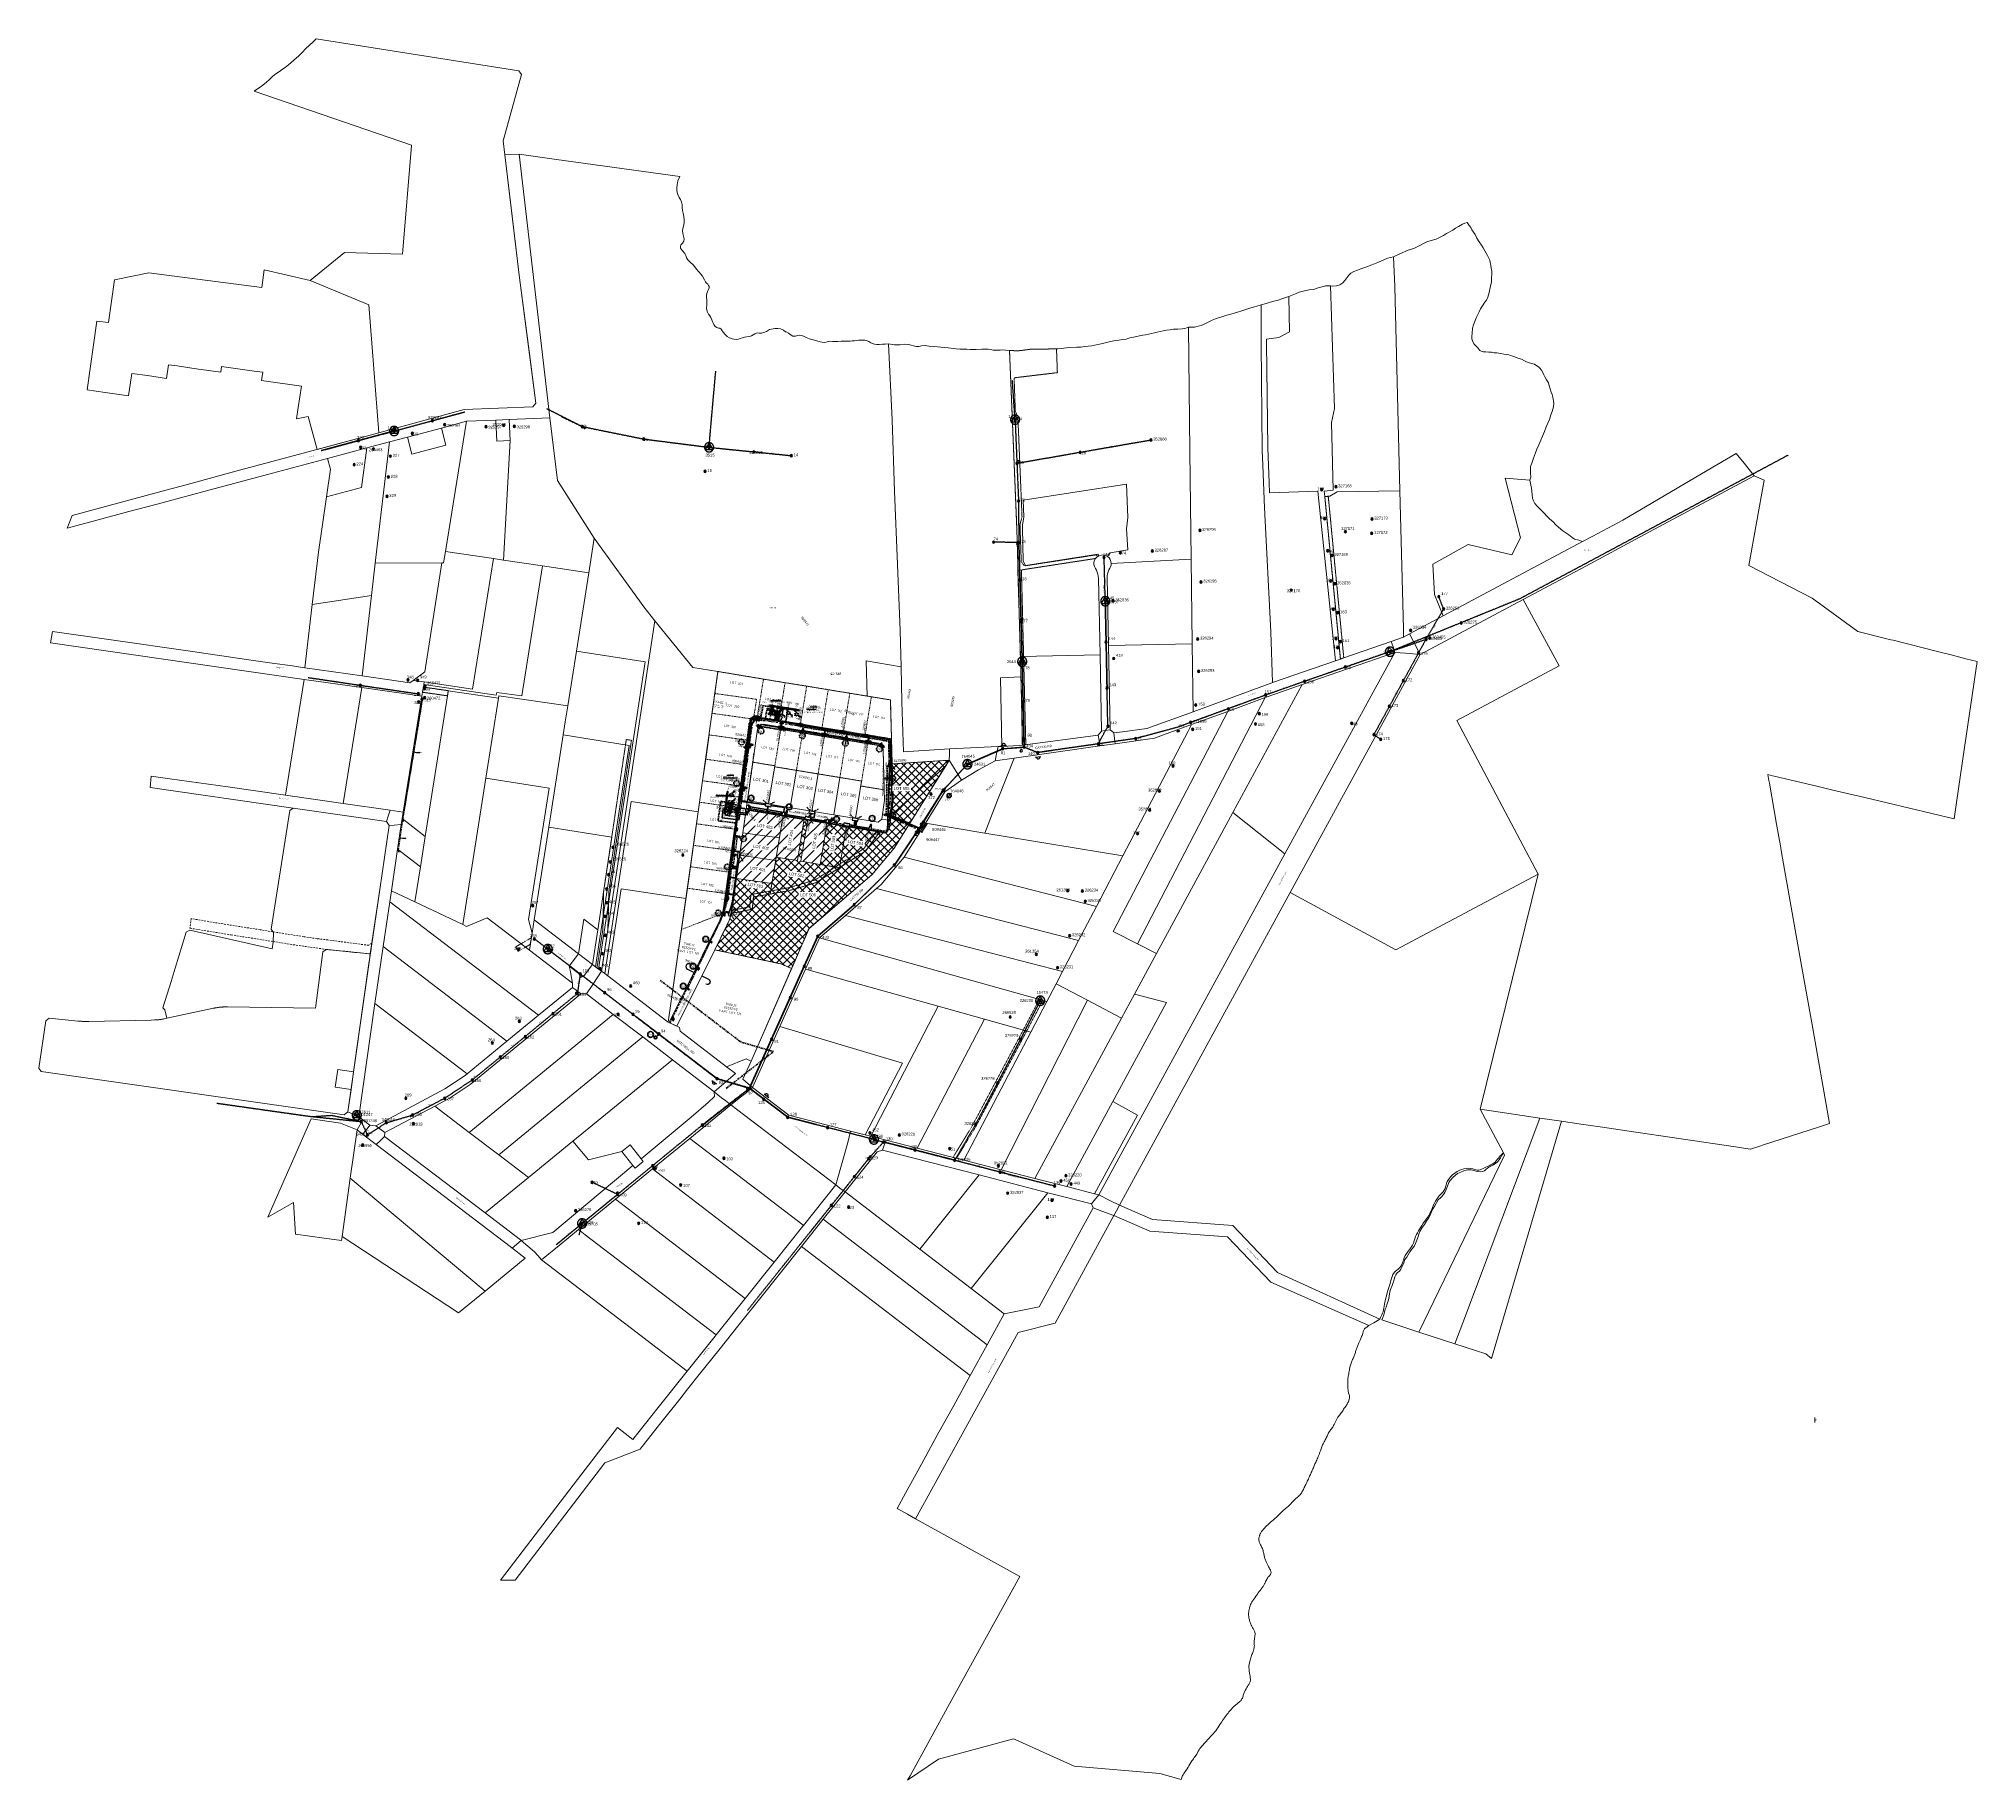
# Model space of a CAD drawing. Header units: metres. Extents: x 301573 to 308964, y 6278036 to 6284182.
# Drawn here: x 301573 to 304928, y 6281168 to 6284182 of the extents above; entities that cross this region are included whole.
import ezdxf
from ezdxf import colors
from ezdxf.entities.mleader import LeaderData, LeaderLine
from ezdxf.enums import TextEntityAlignment as Align
from ezdxf.math import Vec2, Vec3

# ---------------------------------------------------------------- set-up
doc = ezdxf.new("R2010")
doc.units = ezdxf.units.M
for name, pattern in [('Cable Exist OH', [1, 1, 0]), ('Cable Exist UG', [8.2, 4, -1.2, 1.8, -1.2]), ('CENTERX2', [4, 2.5, -0.5, 0.5, -0.5]), ('Dash', [5, 3, -2]), ('DASHED', [0.75, 0.5, -0.25]), ('DOT', [6.35, 0, -6.35]), ('HIDDEN2', [0.1875, 0.125, -0.0625]), ('IE Trench LV', [5.5, 4, -1.5]), ('PHANTOMX2', [5, 2.5, -0.5, 0.5, -0.5, 0.5, -0.5])]:
    doc.linetypes.add(name, pattern=pattern)
doc.layers.get('0').update_dxf_attribs({"color": 6})
for name, color, linetype, lineweight in [('_User Dimensions', 140, 'Continuous', 13), ('_User Miscellaneous1', 11, 'Continuous', 13), ('_User Notes', 7, 'Continuous', 20), ('_User_HV_Exist', 1, 'Continuous', 35), ('_User_LV_Exist', 5, 'Continuous', 35), ('_User_SL_Exist', 4, 'Continuous', 35), ('Cadastre Developer_SP_EXT', 92, 'Continuous', 15), ('Cadastre Developer_SP_NEW', 70, 'Continuous', 15), ('Cadastre Easements_SP_EXT', 94, 'DASHED', 15), ('Cadastre Land Parcels_SP_EXT', 95, 'Continuous', 15), ('Cadastre Other Property_SP_EXT', 97, 'DASHED', 15), ('Cadastre Road Names_SP_HV_LV_SL_EXT', 7, 'Continuous', 15), ('Cadastre Roads_SP_EXT', 46, 'Continuous', 15), ('Cadastre Roads_SP_NEW', 42, 'Continuous', 15), ('Mains_HV_EXT', 13, 'Continuous', 25), ('Mains_LV_EXT', 163, 'Continuous', 25)]:
    doc.layers.add(name, color=color, linetype=linetype, lineweight=lineweight)
for name, color, linetype, lineweight, transparency in [('_User Miscellaneous2', 31, 'Continuous', 13, 0.3), ('_User Miscellaneous8', 63, 'Continuous', 13, 0.6), ('Cadastre Easements_SP_NEW', 52, 'DASHED', 15, 0.3)]:
    doc.layers.add(name, color=color, linetype=linetype, lineweight=lineweight, transparency=transparency)
for name, color, linetype in [('Duct_SP_EXT', 30, 'Continuous'), ('Duct_SP_NEW', 2, 'Continuous'), ('Equip_HV_EXT', 7, 'Continuous'), ('Equip_HV_NEW', 2, 'Continuous'), ('Equip_LV_EXT', 7, 'Continuous'), ('Equip_LV_NEW', 2, 'Continuous'), ('Equip_SP_HV_EXT', 7, 'Continuous'), ('Equip_SP_LV_EXT', 7, 'Continuous'), ('Equip_SP_SL_EXT', 7, 'Continuous'), ('Equip_SP_SL_NEW', 2, 'Continuous'), ('Mains_HV_New_U72', 2, 'Cable x'), ('Mains_SL_NEW_R6', 2, 'Continuous'), ('Notes', 7, 'Continuous'), ('Notes_HV_MISC', 1, 'Continuous'), ('OH_Details_SP_MISC', 7, 'Continuous'), ('Services_SP_NEW', 2, 'PHANTOMX2'), ('Services_SP_NEW_UG', 2, 'PHANTOMX2'), ('Sub_LV_EXT', 7, 'Continuous'), ('Sub_SP_EXT', 7, 'Continuous'), ('Sub_SP_TR_HV_LV_EXT', 7, 'Continuous'), ('SupportsOH_SP_TR_HV_LV_SL_EXT', 7, 'Continuous'), ('SupportsOH_SP_TR_HV_LV_SL_NEW', 2, 'Continuous'), ('SupportsUG_SP_LV_EXT', 7, 'Continuous'), ('SupportsUG_SP_LV_NEW', 2, 'Continuous'), ('SupportsUG_SP_LV_SL_NEW', 2, 'Continuous'), ('Trench_SP_EXT', 7, 'Continuous'), ('Trench_SP_NEW', 2, 'Continuous'), ('UG_Details_SP_MISC', 7, 'Continuous')]:
    doc.layers.add(name, color=color, linetype=linetype)
doc.layers.get('0').freeze()
doc.styles.add('ARIAL', font='arial.ttf', dxfattribs={"height": 2})
doc.styles.add('DevPlan', font='isocp.shx', dxfattribs={"height": 2})
doc.styles.add('HVSW_LABEL', font='arial.ttf', dxfattribs={"height": 3.5})
doc.styles.add('iecARIAL', font='arial.ttf', dxfattribs={"height": 2})
doc.styles.add('iecISOCP', font='isocp.shx')
doc.styles.add('ieISOCP', font='arial.ttf', dxfattribs={"height": 1.5})
doc.styles.add('IESYMBOL1', font='isocp.shx')
doc.styles.add('POLE_LABEL', font='arial.ttf', dxfattribs={"height": 2})
doc.styles.add('SL_LABEL', font='arial.ttf', dxfattribs={"height": 2})
doc.styles.get("Standard").update_dxf_attribs({"font": 'arial.ttf'})
doc.styles.add('SWG_LABEL', font='arial.ttf')
doc.styles.add('SWITCH_LABEL', font='arial.ttf', dxfattribs={"height": 2})
doc.linetypes.add('Cable 5', pattern='A,7,-1,["o",Standard,S=2,R=0,X=-1,Y=-0.7],-1e-05,["o",Standard,S=2,R=0,X=-0.2,Y=-0.7],-1.2', length=9.20001)
doc.linetypes.add('Cable New UG', pattern='A,7,-0.25,["x",Standard,S=2,R=0,X=0.2,Y=-0.8],-2.1', length=9.35)
doc.linetypes.add('Cable x', pattern='A,5,-0.25,["x",Standard,S=2,R=0,X=0,Y=-0.8],-1.5', length=6.75)
doc.dimstyles.new('1.0mm Route', dxfattribs={"dimtxt": 1, "dimasz": 1, "dimexe": 1, "dimexo": 3, "dimgap": 0.5, "dimtad": 0, "dimlfac": -1, "dimzin": 12, "dimdsep": 46, "dimtxsty": 'Standard', "dimblk": 'OBLIQUE', "dimblk1": 'ARCHTICK', "dimblk2": 'OBLIQUE', "dimcen": 1, "dimclrd": 256, "dimclre": 256, "dimclrt": 256, "dimazin": 3, "dimtfac": 1, "dimtmove": 0, "dimatfit": 3, "dimfxl": 1, "dimtolj": 1, "dimtzin": 0, "dimlwd": -1, "dimlwe": -1, "dimarcsym": 0})
doc.dimstyles.get("Standard").update_dxf_attribs({"dimtxt": 0.18, "dimasz": 0.18, "dimexe": 0.18, "dimexo": 0.0625, "dimgap": 0.09, "dimtad": 0, "dimtih": 1, "dimtoh": 1, "dimdec": 4, "dimzin": 0, "dimdsep": 46, "dimtxsty": 'Standard', "dimcen": 0.09, "dimadec": 0, "dimazin": 0, "dimtfac": 1, "dimtdec": 4, "dimtofl": 0, "dimtmove": 0, "dimatfit": 3, "dimfxl": 1, "dimtolj": 1, "dimtzin": 0, "dimarcsym": 0})
pattern_1 = [(0, (0, 0), (0, 6.985), [5.08, -1.905]), (90, (0, 0), (-6.985, 4e-16), [5.08, -1.905])]

# ---------------------------------------------------------------- blocks, each defined once
blk = doc.blocks.new('*U265')
at = {"layer": 'Services_SP_NEW_UG', "ltscale": 0.5}
for points in [[(-1.5, 0), (2, 5)], [(2, -5), (-1.5, 0)]]:
    blk.add_lwpolyline(points, dxfattribs=at)
blk = doc.blocks.new('*U266')
at = {"layer": 'Services_SP_NEW_UG', "ltscale": 0.5}
for points in [[(-1.5, 13.1), (2, 18.1)], [(2, 8.1), (-1.5, 13.1)]]:
    blk.add_lwpolyline(points, dxfattribs=at)
blk = doc.blocks.new('*U267')
at = {"layer": 'Services_SP_NEW_UG', "ltscale": 0.5}
blk.add_lwpolyline([(-0.5, 9.3), (3, 14.3)], dxfattribs=at)
blk = doc.blocks.new('*U268')
at = {"layer": 'Services_SP_NEW_UG', "ltscale": 0.5}
for points in [[(-1.5, 0), (2, 5)], [(2, -5), (-1.5, 0)]]:
    blk.add_lwpolyline(points, dxfattribs=at)
blk = doc.blocks.new('*U269')
at = {"layer": 'Services_SP_NEW_UG', "ltscale": 0.5}
blk.add_lwpolyline([(2.4, -4.7), (-1.5, 0)], dxfattribs=at)
blk = doc.blocks.new('*U301')
at = {"style": 'SL_LABEL', "flags": 8}
blk.add_attdef('ASSET_NUM', text='', height=1, dxfattribs=at).set_placement((7, 1), align=Align.MIDDLE_LEFT)
at = {"flags": 8}
blk.add_attdef('LNUMBER', text='', height=1, dxfattribs=at).set_placement((7, -1), align=Align.MIDDLE_LEFT)
blk.add_wipeout([(-7.7, 5.8), (-8, 7), (-7.7, 8.2), (-6.5, 8.5), (-5.3, 8.2), (-5, 7), (-5.3, 5.8), (-6.5, 5.5)])
for p, q in [((-8, 7), (-7.6, 7)), ((-7.3, 7.8), (-7.7, 8.2)), ((-7.3, 6.2), (-7.7, 5.8)), ((-6.5, 8.5), (-6.5, 8.1)), ((-6.5, 5.5), (-6.5, 5.9)), ((-3.7, 9.9), (-5.7, 7.8)), ((-5.3, 5.8), (-5.7, 6.2)), ((-5, 7), (-5.4, 7))]:
    blk.add_line(p, q)
blk.add_circle((-6.5, 7), 1.12)
at = {"flags": 9}
for tag, p in [('LANTNUMBER', (-1.4, 2.6)), ('LOUTREACH', (-1.4, 2.2)), ('LOUTREACHVOCAB', (-1.4, 2)), ('LRATECODE', (-1.4, 1.8)), ('LREMOVE', (-1.4, 1.6)), ('LREPLACE', (-1.4, 1.4)), ('LTYPE', (-1.4, 1.2)), ('LTYPEVOCAB', (-1.4, 1)), ('LEGEND', (-1.4, 0.8)), ('SUBURB', (-1.4, 0.6)), ('STREETNAME', (-1.4, 0.4)), ('LOCATION', (-1.4, 0.2)), ('LNEW', (-6.4, 0)), ('LMASTVOCAB', (-6.2, 0)), ('LMAST', (-6, 0)), ('LLAMPVOCAB', (-5.8, 0)), ('LLAMP', (-5.6, 0)), ('LEXIST', (-5.4, 0)), ('LCHARGE3PERCENT', (-5.2, 0)), ('LCHARGE3', (-5, 0)), ('LCHARGE2PERCENT', (-4.8, 0)), ('LCHARGE2', (-4.6, 0)), ('LCHARGE1PERCENT', (-4.4, 0)), ('LCHARGE1', (-4.2, 0)), ('LCATEGORY', (-4, 0)), ('LBRACKETVOCAB', (-3.8, 0)), ('LBRACKET', (-3.6, 0)), ('LKINGHEIGHT', (-3.4, 0)), ('CREPLACE', (-3.2, 0)), ('CREMOVE', (-3, 0)), ('CNUMBER', (-2.8, 0)), ('CNEW', (-2.6, 0)), ('CEXIST', (-2.4, 0)), ('USAGE', (-2.2, 0)), ('STATE', (-2, 0)), ('OWNED_BY', (-1.8, 0)), ('ORIENTATION', (-1.6, 0)), ('OPERATING_VOLTAGE', (-1.4, 0)), ('MAINTAINED_BY', (-1.4, -0.7)), ('NOTES', (-1.4, 0)), ('NO_PHASES', (-1.2, 0)), ('LANTERN_TYPE', (-1, 0)), ('LANTERN_PURPOSE', (-0.8, 0)), ('CONTROL_TYPE', (-0.6, 0)), ('CONSTRUCTED_VOLTAGE', (-0.4, 0))]:
    blk.add_attdef(tag, text='', height=0.2, rotation=270, dxfattribs=at).set_placement(p, align=Align.MIDDLE_LEFT)
for tag, p, height, flags in [('OPERATED_BY', (-1.4, -0.4), 0.2, 9), ('Z', (0, 0), 0.001, 1)]:
    blk.add_attdef(tag, p, '', height=height, rotation=270, dxfattribs=dict(flags=flags))
at = {"style": 'SL_LABEL', "flags": 9}
blk.add_attdef('STREET_CODE', text='', height=0.001, rotation=270, dxfattribs=at).set_placement((0, 0), align=Align.MIDDLE_LEFT)
blk = doc.blocks.new('*U271')
at = {"layer": 'Equip_SP_SL_EXT'}
h = blk.add_hatch(color=256, dxfattribs=at)
h.dxf.hatch_style = 1
h.paths.add_polyline_path([(-1.1, 1.5), (-1.1, -1.5), (1.9, -1.5), (1.9, 1.5)])
blk.add_lwpolyline([(-1.1, 1.1), (-1.1, -1.1), (1.1, -1.1), (1.1, 1.1)], close=True)
at = {"width": 0.9, "flags": 8}
blk.add_attdef('ASSET_NUM', text='', height=1.5, dxfattribs=at).set_placement((-20.2, 1.9), align=Align.MIDDLE_LEFT)
at = {"flags": 1}
blk.add_attdef('Z', (-25, -0.9), '', height=0.15, rotation=270, dxfattribs=at)
at = {"flags": 9}
for tag, p in [('NOTES', (-24.7, -0.9)), ('SUBURB', (-24.6, -0.9)), ('STREETNAME', (-24.4, -0.9)), ('LOCATION', (-24.3, -0.9)), ('LEGEND', (-24.1, -0.9)), ('USAGE', (-24, -0.9)), ('STATE', (-23.8, -0.9)), ('OWNED_BY', (-23.7, -0.9)), ('COLUMN_TYPE', (-23.5, -0.9)), ('STREET_CODE', (-23.4, -0.9)), ('STRUCTURE_PLANT_NUMBER', (-23.2, -0.9))]:
    blk.add_attdef(tag, text='', height=0.15, rotation=270, dxfattribs=at).set_placement(p, align=Align.MIDDLE_LEFT)
blk = doc.blocks.new('*U291')
blk.add_wipeout([(-14, 2.8), (-13.4, 3.9), (-12.3, 4.5), (-11.3, 3.8), (-10.6, 2.8), (-11.3, 1.7), (-12.3, 1.1), (-13.4, 1.7)])
for p, q in [((-12.3, 2.8), (-14, 2.8)), ((-13.4, 3.9), (-13.1, 3.6)), ((-13.4, 1.7), (-13.1, 2)), ((-12.3, 2.8), (-12.3, 4.5)), ((-12.3, 1.1), (-12.3, 2.8)), ((-8.3, 2.7), (-12.3, 2.8)), ((-11.3, 3.8), (-11.5, 3.6)), ((-11.3, 1.7), (-11.5, 2))]:
    blk.add_line(p, q)
blk.add_circle((-12.3, 2.8), 1.12)
at = {"flags": 9}
for tag, p in [('LRATECODE', (-7.4, 0)), ('LOUTREACHVOCAB', (-7.2, 0)), ('LOUTREACH', (-7, 0)), ('LANTNUMBER', (-6.6, 0)), ('LNEW', (-6.4, 0)), ('LMASTVOCAB', (-6.2, 0)), ('LMAST', (-6, 0)), ('LLAMPVOCAB', (-5.8, 0)), ('LLAMP', (-5.6, 0)), ('LEXIST', (-5.4, 0)), ('LCHARGE3PERCENT', (-5.2, 0)), ('LCHARGE3', (-5, 0)), ('LCHARGE2PERCENT', (-4.8, 0)), ('LCHARGE2', (-4.6, 0)), ('LCHARGE1PERCENT', (-4.4, 0)), ('LCHARGE1', (-4.2, 0)), ('LCATEGORY', (-4, 0)), ('LBRACKETVOCAB', (-3.8, 0)), ('LBRACKET', (-3.6, 0)), ('LKINGHEIGHT', (-3.4, 0)), ('CREPLACE', (-3.2, 0)), ('CREMOVE', (-3, 0)), ('CNUMBER', (-2.8, 0)), ('CNEW', (-2.6, 0)), ('CEXIST', (-2.4, 0)), ('USAGE', (-2.2, 0)), ('STATE', (-2, 0)), ('OWNED_BY', (-1.8, 0)), ('ORIENTATION', (-1.6, 0)), ('OPERATING_VOLTAGE', (-1.4, 0)), ('NO_PHASES', (-1.2, 0)), ('LANTERN_TYPE', (-1, 0)), ('LANTERN_PURPOSE', (-0.8, 0)), ('CONTROL_TYPE', (-0.6, 0)), ('CONSTRUCTED_VOLTAGE', (-0.4, 0))]:
    blk.add_attdef(tag, text='', height=0.001, rotation=270, dxfattribs=at).set_placement(p, align=Align.MIDDLE_LEFT)
at = {"style": 'SL_LABEL', "flags": 9}
blk.add_attdef('STREET_CODE', text='', height=0.001, rotation=270, dxfattribs=at).set_placement((0, 0), align=Align.MIDDLE_LEFT)
at = {"flags": 1}
blk.add_attdef('Z', (0, 0), '', height=0.001, rotation=270, dxfattribs=at)
at = {"flags": 9}
for tag, p in [('LREMOVE', (0, -7.6)), ('LREPLACE', (0, -7.8)), ('LTYPE', (0, -8)), ('LTYPEVOCAB', (0, -8.2)), ('LEGEND', (0, -8.4)), ('SUBURB', (0, -8.6)), ('STREETNAME', (0, -8.8)), ('LOCATION', (0, -9)), ('NOTES', (0, -9.2)), ('MAINTAINED_BY', (0, -9.9))]:
    blk.add_attdef(tag, text='', height=0.001, dxfattribs=at).set_placement(p, align=Align.MIDDLE_LEFT)
blk.add_attdef('OPERATED_BY', (0, -9.6), '', height=0.001, dxfattribs=at)
at = {"width": 0.9}
blk.add_attdef('LNUMBER', text='', height=1, dxfattribs=at).set_placement((7, -1), align=Align.MIDDLE_LEFT)
blk = doc.blocks.new('*U290')
blk.add_wipeout([(-7.6, 8.4), (-6.6, 7.6), (-6.1, 6.5), (-6.9, 5.5), (-8, 5), (-9, 5.8), (-9.5, 6.9), (-8.7, 7.9)])
for p, q in [((-9.5, 6.9), (-7.8, 6.7)), ((-9, 5.8), (-8.7, 6)), ((-8.7, 7.9), (-8.5, 7.6)), ((-8.3, 2.7), (-7.8, 6.7)), ((-7.8, 6.7), (-7.6, 8.4)), ((-7.8, 6.7), (-6.1, 6.5)), ((-6.9, 5.5), (-7.1, 5.8)), ((-6.6, 7.6), (-6.9, 7.4))]:
    blk.add_line(p, q)
blk.add_circle((-7.8, 6.7), 1.12)
at = {"flags": 9}
for tag, p in [('LRATECODE', (-7.4, 0)), ('LOUTREACHVOCAB', (-7.2, 0)), ('LOUTREACH', (-7, 0)), ('LANTNUMBER', (-6.6, 0)), ('LNEW', (-6.4, 0)), ('LMASTVOCAB', (-6.2, 0)), ('LMAST', (-6, 0)), ('LLAMPVOCAB', (-5.8, 0)), ('LLAMP', (-5.6, 0)), ('LEXIST', (-5.4, 0)), ('LCHARGE3PERCENT', (-5.2, 0)), ('LCHARGE3', (-5, 0)), ('LCHARGE2PERCENT', (-4.8, 0)), ('LCHARGE2', (-4.6, 0)), ('LCHARGE1PERCENT', (-4.4, 0)), ('LCHARGE1', (-4.2, 0)), ('LCATEGORY', (-4, 0)), ('LBRACKETVOCAB', (-3.8, 0)), ('LBRACKET', (-3.6, 0)), ('LKINGHEIGHT', (-3.4, 0)), ('CREPLACE', (-3.2, 0)), ('CREMOVE', (-3, 0)), ('CNUMBER', (-2.8, 0)), ('CNEW', (-2.6, 0)), ('CEXIST', (-2.4, 0)), ('USAGE', (-2.2, 0)), ('STATE', (-2, 0)), ('OWNED_BY', (-1.8, 0)), ('ORIENTATION', (-1.6, 0)), ('OPERATING_VOLTAGE', (-1.4, 0)), ('NO_PHASES', (-1.2, 0)), ('LANTERN_TYPE', (-1, 0)), ('LANTERN_PURPOSE', (-0.8, 0)), ('CONTROL_TYPE', (-0.6, 0)), ('CONSTRUCTED_VOLTAGE', (-0.4, 0))]:
    blk.add_attdef(tag, text='', height=0.001, rotation=270, dxfattribs=at).set_placement(p, align=Align.MIDDLE_LEFT)
at = {"style": 'SL_LABEL', "flags": 9}
blk.add_attdef('STREET_CODE', text='', height=0.001, rotation=270, dxfattribs=at).set_placement((0, 0), align=Align.MIDDLE_LEFT)
at = {"flags": 1}
blk.add_attdef('Z', (0, 0), '', height=0.001, rotation=270, dxfattribs=at)
at = {"flags": 9}
for tag, p in [('LREMOVE', (0, -7.6)), ('LREPLACE', (0, -7.8)), ('LTYPE', (0, -8)), ('LTYPEVOCAB', (0, -8.2)), ('LEGEND', (0, -8.4)), ('SUBURB', (0, -8.6)), ('STREETNAME', (0, -8.8)), ('LOCATION', (0, -9)), ('NOTES', (0, -9.2)), ('MAINTAINED_BY', (0, -9.9))]:
    blk.add_attdef(tag, text='', height=0.001, dxfattribs=at).set_placement(p, align=Align.MIDDLE_LEFT)
blk.add_attdef('OPERATED_BY', (0, -9.6), '', height=0.001, dxfattribs=at)
at = {"width": 0.9}
blk.add_attdef('LNUMBER', text='', height=1, dxfattribs=at).set_placement((7, -1), align=Align.MIDDLE_LEFT)
blk = doc.blocks.new('LV_UG_LINKS_OPEN_NEW')
at = {"layer": 'Equip_LV_NEW'}
for p, q in [((3.8, 2.2), (3.8, 1.5)), ((4.2, 2.2), (4.2, 1.5)), ((3.8, -1.5), (3.8, -2.2)), ((4.2, -1.5), (4.2, -2.2))]:
    blk.add_line(p, q, dxfattribs=at)
at = {"layer": 'Equip_LV_NEW', "flags": 128}
blk.add_lwpolyline([(4, 1.5), (4, 1.5), (3.9, 1.5), (3.9, 1.5), (3.9, 1.5), (3.8, 1.5), (3.8, 1.5), (3.7, 1.5), (3.7, 1.5), (3.7, 1.5), (3.6, 1.5), (3.6, 1.4), (3.6, 1.4), (3.5, 1.4), (3.5, 1.4), (3.5, 1.4), (3.4, 1.4), (3.4, 1.4), (3.4, 1.4), (3.3, 1.3), (3.3, 1.3), (3.3, 1.3), (3.2, 1.3), (3.2, 1.3), (3.2, 1.2), (3.1, 1.2), (3.1, 1.2), (3.1, 1.2), (3, 1.2), (3, 1.1), (3, 1.1), (3, 1.1), (2.9, 1.1), (2.9, 1), (2.9, 1), (2.9, 1), (2.8, 1), (2.8, 0.9), (2.8, 0.9), (2.8, 0.9), (2.8, 0.8), (2.7, 0.8), (2.7, 0.8), (2.7, 0.7), (2.7, 0.7), (2.7, 0.7), (2.6, 0.6), (2.6, 0.6), (2.6, 0.6), (2.6, 0.5), (2.6, 0.5), (2.6, 0.5), (2.6, 0.4), (2.6, 0.4), (2.5, 0.4), (2.5, 0.3), (2.5, 0.3), (2.5, 0.3), (2.5, 0.2), (2.5, 0.2), (2.5, 0.1), (2.5, 0.1), (2.5, 0.1), (2.5, 0), (2.5, 0), (2.5, 0), (2.5, -0.1), (2.5, -0.1), (2.5, -0.1), (2.5, -0.2), (2.5, -0.2), (2.5, -0.3), (2.5, -0.3), (2.5, -0.3), (2.5, -0.4), (2.6, -0.4), (2.6, -0.4), (2.6, -0.5), (2.6, -0.5), (2.6, -0.5), (2.6, -0.6), (2.6, -0.6), (2.6, -0.6), (2.7, -0.7), (2.7, -0.7), (2.7, -0.7), (2.7, -0.8), (2.7, -0.8), (2.8, -0.8), (2.8, -0.9), (2.8, -0.9), (2.8, -0.9), (2.8, -1), (2.9, -1), (2.9, -1), (2.9, -1), (2.9, -1.1), (3, -1.1), (3, -1.1), (3, -1.1), (3, -1.2), (3.1, -1.2), (3.1, -1.2), (3.1, -1.2), (3.2, -1.2), (3.2, -1.3), (3.2, -1.3), (3.3, -1.3), (3.3, -1.3), (3.3, -1.3), (3.4, -1.4), (3.4, -1.4), (3.4, -1.4), (3.5, -1.4), (3.5, -1.4), (3.5, -1.4), (3.6, -1.4), (3.6, -1.4), (3.6, -1.5), (3.7, -1.5), (3.7, -1.5), (3.7, -1.5), (3.8, -1.5), (3.8, -1.5), (3.9, -1.5), (3.9, -1.5), (3.9, -1.5), (4, -1.5), (4, -1.5), (4, -1.5), (4.1, -1.5), (4.1, -1.5), (4.1, -1.5), (4.2, -1.5), (4.2, -1.5), (4.3, -1.5), (4.3, -1.5), (4.3, -1.5), (4.4, -1.5), (4.4, -1.4), (4.4, -1.4), (4.5, -1.4), (4.5, -1.4), (4.5, -1.4), (4.6, -1.4), (4.6, -1.4), (4.6, -1.4), (4.7, -1.3), (4.7, -1.3), (4.7, -1.3), (4.8, -1.3), (4.8, -1.3), (4.8, -1.2), (4.9, -1.2), (4.9, -1.2), (4.9, -1.2), (5, -1.2), (5, -1.1), (5, -1.1), (5, -1.1), (5.1, -1.1), (5.1, -1), (5.1, -1), (5.1, -1), (5.2, -1), (5.2, -0.9), (5.2, -0.9), (5.2, -0.9), (5.2, -0.8), (5.3, -0.8), (5.3, -0.8), (5.3, -0.7), (5.3, -0.7), (5.3, -0.7), (5.4, -0.6), (5.4, -0.6), (5.4, -0.6), (5.4, -0.5), (5.4, -0.5), (5.4, -0.5), (5.4, -0.4), (5.4, -0.4), (5.5, -0.4), (5.5, -0.3), (5.5, -0.3), (5.5, -0.3), (5.5, -0.2), (5.5, -0.2), (5.5, -0.1), (5.5, -0.1), (5.5, -0.1), (5.5, 0), (5.5, 0), (5.5, 0), (5.5, 0.1), (5.5, 0.1), (5.5, 0.1), (5.5, 0.2), (5.5, 0.2), (5.5, 0.3), (5.5, 0.3), (5.5, 0.3), (5.5, 0.4), (5.4, 0.4), (5.4, 0.4), (5.4, 0.5), (5.4, 0.5), (5.4, 0.5), (5.4, 0.6), (5.4, 0.6), (5.4, 0.6), (5.3, 0.7), (5.3, 0.7), (5.3, 0.7), (5.3, 0.8), (5.3, 0.8), (5.2, 0.8), (5.2, 0.9), (5.2, 0.9), (5.2, 0.9), (5.2, 1), (5.1, 1), (5.1, 1), (5.1, 1), (5.1, 1.1), (5, 1.1), (5, 1.1), (5, 1.1), (5, 1.2), (4.9, 1.2), (4.9, 1.2), (4.9, 1.2), (4.8, 1.2), (4.8, 1.3), (4.8, 1.3), (4.7, 1.3), (4.7, 1.3), (4.7, 1.3), (4.6, 1.4), (4.6, 1.4), (4.6, 1.4), (4.5, 1.4), (4.5, 1.4), (4.5, 1.4), (4.4, 1.4), (4.4, 1.4), (4.4, 1.5), (4.3, 1.5), (4.3, 1.5), (4.3, 1.5), (4.2, 1.5), (4.2, 1.5), (4.1, 1.5), (4.1, 1.5), (4.1, 1.5), (4, 1.5)], close=True, dxfattribs=at)
at = {"layer": 'Equip_LV_NEW'}
for tag, flags, p in [('ACTUAL_STATUS', 9, (3, -2)), ('CONSTRUCTED_VOLTAGE', 9, (3, -2.2)), ('NO_PHASES', 9, (3, -2.4)), ('OPERATING_VOLTAGE', 9, (3, -2.6)), ('ORIENTATION', 9, (3, -2.8)), ('STATE', 9, (3, -3)), ('SWITCH_TYPE', 9, (3, -3.2)), ('USAGE', 9, (3, -3.4)), ('NOTES', 9, (3, -3.6)), ('OWNED_BY', 9, (3, -3.8)), ('OPERATED_BY', 9, (3, -4)), ('MAINTAINED_BY', 9, (3, -4.2)), ('NUMBER_OF_PHASES', 9, (3, -4.4)), ('TYPE', 9, (3, -4.6)), ('Z', 1, (3, -4.8))]:
    blk.add_attdef(tag, text='', height=0.2, dxfattribs=dict(at, flags=flags)).set_placement(p, align=Align.MIDDLE_LEFT)
blk = doc.blocks.new('*U308')
at = {"width": 0.9}
blk.add_attdef('ASSET_NUM', text='', height=2, dxfattribs=at).set_placement((4, 2), align=Align.MIDDLE_LEFT)
for tag, p, flags in [('SUBURB', (-2, 0), 1), ('STREETNAME', (-1.8, 0), 9), ('PARENT', (-1.6, 0), 9), ('NOTES', (-1.4, 0), 9), ('LOCATION', (-1.2, 0), 9), ('LEGEND', (-1, 0), 9), ('USAGE', (-0.8, 0), 9), ('SUPPORT_TYPE', (-0.6, 0), 9), ('STATE', (-0.4, 0), 9), ('OWNED_BY', (-0.2, 0), 9)]:
    blk.add_attdef(tag, p, '', height=0.2, rotation=270, dxfattribs=dict(flags=flags))
blk.add_wipeout([(1, 2.5), (1, -2.5), (-1, -2.5), (-1, 2.5)])
blk.add_lwpolyline([(-1, 2.5), (-1, -1.25), (-1, 1.25), (-1, -2.5), (1, -2.5), (1, 2.5)], close=True)
at = {"layer": '_User_LV_Exist'}
for p, q in [((2.5, 1), (2.5, -1)), ((3, 0.75), (3, -0.75)), ((3.5, 0.5), (3.5, -0.5)), ((4, 0.25), (4, -0.25)), ((1, 0), (2.5, 0))]:
    blk.add_line(p, q, dxfattribs=at)
at = {"layer": 'Equip_LV_NEW', "ltscale": 10, "rotation": 89.99999999999999}
blk.add_blockref('LV_UG_LINKS_OPEN_NEW', (0, 0), dxfattribs=at)
blk = doc.blocks.new('*U285')
at = {"width": 0.9, "flags": 8}
blk.add_attdef('pNumber', text='', height=2, dxfattribs=at).set_placement((21.6, -16.8), align=Align.MIDDLE_CENTER)
at = {"style": 'POLE_LABEL', "flags": 9}
for tag, p in [('STRUCTURE_PLANT_NUMBER', (19.8, -19.2)), ('STREET_CODE', (19.8, -19.5))]:
    blk.add_attdef(tag, text='', height=0.2, dxfattribs=at).set_placement(p, align=Align.MIDDLE_LEFT)
at = {"flags": 9}
for tag, height, p in [('OWNED_BY', 0.2, (19.8, -19.7)), ('PARENT', 0.2, (19.8, -19.9)), ('SPECIAL_USE', 0.2, (19.8, -20.1)), ('STATE', 0.2, (19.8, -20.3)), ('USAGE', 0.2, (19.8, -20.5)), ('cLV', 0.2, (19.8, -20.7)), ('hDepth', 0.2, (19.8, -20.9)), ('hDia', 0.2, (19.8, -21.1)), ('cHV', 0.2, (19.8, -21.3)), ('LBRACKET', 0.2, (19.8, -21.5)), ('LExisting', 0.2, (19.8, -21.7)), ('LANTNUMBER', 0.2, (19.8, -21.9)), ('LOther', 0.2, (19.8, -22.1)), ('LRemove', 0.2, (19.8, -22.3)), ('LEGEND', 0.2, (19.8, -22.5)), ('cLinedev', 0.2, (19.8, -22.7)), ('pExisting', 0.2, (19.8, -22.9)), ('PFNUMBER', 0.2, (19.8, -23.1)), ('NEWPFNUMBER', 0.2, (19.8, -23.3)), ('pFooting', 0.2, (19.8, -23.5)), ('pNew', 0.2, (19.8, -23.7)), ('pRelocate', 0.2, (19.8, -24.1)), ('pRemove', 0.2, (19.8, -24.3)), ('pReplace', 0.2, (19.8, -24.5)), ('pStay', 0.2, (19.8, -24.7)), ('pType', 0.2, (19.8, -24.9)), ('cspan', 0.2, (19.8, -25.1)), ('SUBURB', 0.2, (19.8, -25.3)), ('STREETNAME', 0.2, (19.8, -25.5)), ('LOCATION', 0.2, (19.8, -25.7)), ('NOTES', 0.2, (19.8, -25.9)), ('OPERATED_BY', 0.2, (19.8, -26.2)), ('MAINTAINED_BY', 0.001, (19.8, -26.5))]:
    blk.add_attdef(tag, text='', height=height, dxfattribs=at).set_placement(p, align=Align.MIDDLE_LEFT)
at = {"flags": 1}
blk.add_attdef('Z', (19.8, -26.9), '', height=0.001, dxfattribs=at)
blk.add_wipeout([(0.1, 1), (-0.1, 1), (-0.2, 1), (-0.3, 1), (-0.4, 0.9), (-0.5, 0.8), (-0.6, 0.8), (-0.7, 0.7), (-0.8, 0.6), (-0.9, 0.5), (-0.9, 0.4), (-1, 0.3), (-1, 0.1), (-1, 0), (-1, -0.1), (-1, -0.2), (-0.9, -0.4), (-0.9, -0.5), (-0.8, -0.6), (-0.7, -0.7), (-0.6, -0.8), (-0.5, -0.8), (-0.4, -0.9), (-0.3, -0.9), (-0.2, -1), (-0.1, -1), (0.1, -1), (0.2, -1), (0.3, -1), (0.4, -0.9), (0.5, -0.8), (0.6, -0.8), (0.7, -0.7), (0.8, -0.6), (0.9, -0.5), (0.9, -0.4), (1, -0.3), (1, -0.1), (1, 0), (1, 0.1), (1, 0.2), (0.9, 0.4), (0.9, 0.5), (0.8, 0.6), (0.7, 0.7), (0.6, 0.8), (0.5, 0.8), (0.4, 0.9), (0.3, 0.9), (0.2, 1)])
at = {"lineweight": -3}
blk.add_lwpolyline([(-1, 0, 1), (1, 0, 1)], format="xyb", close=True, dxfattribs=at)
blk = doc.blocks.new('*U316')
blk.add_wipeout([(-0.3, 0), (-0.2, 1.8), (0.3, 1.8), (0.3, 0)])
blk.add_line((1.1, 1.7), (-0.9, 1.8))
for tag, flags, p in [('CONNECTOR_TYPE', 9, (1.5, 0)), ('CONSTRUCTED_VOLTAGE', 9, (1.5, -0.2)), ('NO_PHASES', 9, (1.5, -0.4)), ('OPERATING_VOLTAGE', 9, (1.5, -0.6)), ('ORIENTATION', 9, (1.5, -0.8)), ('OWNED_BY', 9, (1.5, -1)), ('OPERATED_BY', 9, (1.5, -1.2)), ('MAINTAINED_BY', 9, (1.5, -1.4)), ('STATE', 9, (1.5, -1.6)), ('USAGE', 9, (1.5, -1.8)), ('NOTES', 9, (1.5, -2)), ('Z', 1, (1.5, -2.2))]:
    blk.add_attdef(tag, text='', height=0.2, dxfattribs=dict(flags=flags)).set_placement(p, align=Align.MIDDLE_LEFT)
blk = doc.blocks.new('*U323')
blk.add_wipeout([(0.3, 0), (0.5, -1.7), (0, -1.7), (-0.3, 0)])
blk.add_line((-0.8, -1.8), (1.2, -1.6))
for tag, flags, p in [('CONNECTOR_TYPE', 9, (1.5, 0)), ('CONSTRUCTED_VOLTAGE', 9, (1.5, -0.2)), ('NO_PHASES', 9, (1.5, -0.4)), ('OPERATING_VOLTAGE', 9, (1.5, -0.6)), ('ORIENTATION', 9, (1.5, -0.8)), ('OWNED_BY', 9, (1.5, -1)), ('OPERATED_BY', 9, (1.5, -1.2)), ('MAINTAINED_BY', 9, (1.5, -1.4)), ('STATE', 9, (1.5, -1.6)), ('USAGE', 9, (1.5, -1.8)), ('NOTES', 9, (1.5, -2)), ('Z', 1, (1.5, -2.2))]:
    blk.add_attdef(tag, text='', height=0.2, dxfattribs=dict(flags=flags)).set_placement(p, align=Align.MIDDLE_LEFT)
blk = doc.blocks.new('*U324')
blk.add_wipeout([(-0.3, 0), (-0.5, 1.7), (0, 1.8), (0.3, 0)])
blk.add_line((0.7, 1.9), (-1.2, 1.6))
for tag, flags, p in [('CONNECTOR_TYPE', 9, (1.5, 0)), ('CONSTRUCTED_VOLTAGE', 9, (1.5, -0.2)), ('NO_PHASES', 9, (1.5, -0.4)), ('OPERATING_VOLTAGE', 9, (1.5, -0.6)), ('ORIENTATION', 9, (1.5, -0.8)), ('OWNED_BY', 9, (1.5, -1)), ('OPERATED_BY', 9, (1.5, -1.2)), ('MAINTAINED_BY', 9, (1.5, -1.4)), ('STATE', 9, (1.5, -1.6)), ('USAGE', 9, (1.5, -1.8)), ('NOTES', 9, (1.5, -2)), ('Z', 1, (1.5, -2.2))]:
    blk.add_attdef(tag, text='', height=0.2, dxfattribs=dict(flags=flags)).set_placement(p, align=Align.MIDDLE_LEFT)
blk = doc.blocks.new('*U325')
blk.add_wipeout([(0.3, 0), (0.4, -1.7), (-0.1, -1.7), (-0.3, 0)])
blk.add_line((-0.8, -1.8), (1.2, -1.6))
for tag, flags, p in [('CONNECTOR_TYPE', 9, (1.5, 0)), ('CONSTRUCTED_VOLTAGE', 9, (1.5, -0.2)), ('NO_PHASES', 9, (1.5, -0.4)), ('OPERATING_VOLTAGE', 9, (1.5, -0.6)), ('ORIENTATION', 9, (1.5, -0.8)), ('OWNED_BY', 9, (1.5, -1)), ('OPERATED_BY', 9, (1.5, -1.2)), ('MAINTAINED_BY', 9, (1.5, -1.4)), ('STATE', 9, (1.5, -1.6)), ('USAGE', 9, (1.5, -1.8)), ('NOTES', 9, (1.5, -2)), ('Z', 1, (1.5, -2.2))]:
    blk.add_attdef(tag, text='', height=0.2, dxfattribs=dict(flags=flags)).set_placement(p, align=Align.MIDDLE_LEFT)
blk = doc.blocks.new('*U326')
at = {"flags": 9}
for tag, p in [('LANTNUMBER', (-1.4, 2.6)), ('LOUTREACH', (-1.4, 2.2)), ('LOUTREACHVOCAB', (-1.4, 2)), ('LRATECODE', (-1.4, 1.8)), ('LREMOVE', (-1.4, 1.6)), ('LREPLACE', (-1.4, 1.4)), ('LTYPE', (-1.4, 1.2)), ('LTYPEVOCAB', (-1.4, 1)), ('LEGEND', (-1.4, 0.8)), ('SUBURB', (-1.4, 0.6)), ('STREETNAME', (-1.4, 0.4)), ('LOCATION', (-1.4, 0.2)), ('LNEW', (-6.4, 0)), ('LMASTVOCAB', (-6.2, 0)), ('LMAST', (-6, 0)), ('LLAMPVOCAB', (-5.8, 0)), ('LLAMP', (-5.6, 0)), ('LEXIST', (-5.4, 0)), ('LCHARGE3PERCENT', (-5.2, 0)), ('LCHARGE3', (-5, 0)), ('LCHARGE2PERCENT', (-4.8, 0)), ('LCHARGE2', (-4.6, 0)), ('LCHARGE1PERCENT', (-4.4, 0)), ('LCHARGE1', (-4.2, 0)), ('LCATEGORY', (-4, 0)), ('LBRACKETVOCAB', (-3.8, 0)), ('LBRACKET', (-3.6, 0)), ('LKINGHEIGHT', (-3.4, 0)), ('CREPLACE', (-3.2, 0)), ('CREMOVE', (-3, 0)), ('CNUMBER', (-2.8, 0)), ('CNEW', (-2.6, 0)), ('CEXIST', (-2.4, 0)), ('USAGE', (-2.2, 0)), ('STATE', (-2, 0)), ('OWNED_BY', (-1.8, 0)), ('ORIENTATION', (-1.6, 0)), ('OPERATING_VOLTAGE', (-1.4, 0)), ('MAINTAINED_BY', (-1.4, -0.7)), ('NOTES', (-1.4, 0)), ('NO_PHASES', (-1.2, 0)), ('LANTERN_TYPE', (-1, 0)), ('LANTERN_PURPOSE', (-0.8, 0)), ('CONTROL_TYPE', (-0.6, 0)), ('CONSTRUCTED_VOLTAGE', (-0.4, 0))]:
    blk.add_attdef(tag, text='', height=0.2, rotation=270, dxfattribs=at).set_placement(p, align=Align.MIDDLE_LEFT)
at = {"style": 'SL_LABEL', "flags": 8}
blk.add_attdef('ASSET_NUM', text='', height=1, dxfattribs=at).set_placement((7, 1), align=Align.MIDDLE_LEFT)
for tag, p, height, flags in [('OPERATED_BY', (-1.4, -0.4), 0.2, 9), ('Z', (0, 0), 0.001, 1)]:
    blk.add_attdef(tag, p, '', height=height, rotation=270, dxfattribs=dict(flags=flags))
at = {"style": 'SL_LABEL', "flags": 9}
blk.add_attdef('STREET_CODE', text='', height=0.001, rotation=270, dxfattribs=at).set_placement((0, 0), align=Align.MIDDLE_LEFT)
at = {"flags": 8}
blk.add_attdef('LNUMBER', text='', height=1, dxfattribs=at).set_placement((7, -1), align=Align.MIDDLE_LEFT)
blk.add_wipeout([(-151.9, -304.5), (-152.8, -305.3), (-154, -305.6), (-154.8, -304.7), (-155.1, -303.5), (-154.2, -302.7), (-153, -302.4), (-152.2, -303.3)])
for p, q in [((-157.3, -302.8), (-154.6, -303.7)), ((-154.8, -304.7), (-154.5, -304.5)), ((-154.2, -302.7), (-154, -303)), ((-153.8, -305.1), (-154, -305.6)), ((-153, -302.4), (-153.1, -302.9)), ((-152.8, -305.3), (-153, -305)), ((-152.2, -303.3), (-152.5, -303.5)), ((-152.4, -304.3), (-151.9, -304.5))]:
    blk.add_line(p, q)
blk.add_circle((-153.5, -304), 1.12)
blk = doc.blocks.new('*U303')
at = {"flags": 9}
for tag, p in [('LANTNUMBER', (-1.4, 2.6)), ('LOUTREACH', (-1.4, 2.2)), ('LOUTREACHVOCAB', (-1.4, 2)), ('LRATECODE', (-1.4, 1.8)), ('LREMOVE', (-1.4, 1.6)), ('LREPLACE', (-1.4, 1.4)), ('LTYPE', (-1.4, 1.2)), ('LTYPEVOCAB', (-1.4, 1)), ('LEGEND', (-1.4, 0.8)), ('SUBURB', (-1.4, 0.6)), ('STREETNAME', (-1.4, 0.4)), ('LOCATION', (-1.4, 0.2)), ('LNEW', (-6.4, 0)), ('LMASTVOCAB', (-6.2, 0)), ('LMAST', (-6, 0)), ('LLAMPVOCAB', (-5.8, 0)), ('LLAMP', (-5.6, 0)), ('LEXIST', (-5.4, 0)), ('LCHARGE3PERCENT', (-5.2, 0)), ('LCHARGE3', (-5, 0)), ('LCHARGE2PERCENT', (-4.8, 0)), ('LCHARGE2', (-4.6, 0)), ('LCHARGE1PERCENT', (-4.4, 0)), ('LCHARGE1', (-4.2, 0)), ('LCATEGORY', (-4, 0)), ('LBRACKETVOCAB', (-3.8, 0)), ('LBRACKET', (-3.6, 0)), ('LKINGHEIGHT', (-3.4, 0)), ('CREPLACE', (-3.2, 0)), ('CREMOVE', (-3, 0)), ('CNUMBER', (-2.8, 0)), ('CNEW', (-2.6, 0)), ('CEXIST', (-2.4, 0)), ('USAGE', (-2.2, 0)), ('STATE', (-2, 0)), ('OWNED_BY', (-1.8, 0)), ('ORIENTATION', (-1.6, 0)), ('OPERATING_VOLTAGE', (-1.4, 0)), ('MAINTAINED_BY', (-1.4, -0.7)), ('NOTES', (-1.4, 0)), ('NO_PHASES', (-1.2, 0)), ('LANTERN_TYPE', (-1, 0)), ('LANTERN_PURPOSE', (-0.8, 0)), ('CONTROL_TYPE', (-0.6, 0)), ('CONSTRUCTED_VOLTAGE', (-0.4, 0))]:
    blk.add_attdef(tag, text='', height=0.2, rotation=270, dxfattribs=at).set_placement(p, align=Align.MIDDLE_LEFT)
at = {"style": 'SL_LABEL', "flags": 8}
blk.add_attdef('ASSET_NUM', text='', height=1, dxfattribs=at).set_placement((7, 1), align=Align.MIDDLE_LEFT)
for tag, p, height, flags in [('OPERATED_BY', (-1.4, -0.4), 0.2, 9), ('Z', (0, 0), 0.001, 1)]:
    blk.add_attdef(tag, p, '', height=height, rotation=270, dxfattribs=dict(flags=flags))
at = {"style": 'SL_LABEL', "flags": 9}
blk.add_attdef('STREET_CODE', text='', height=0.001, rotation=270, dxfattribs=at).set_placement((0, 0), align=Align.MIDDLE_LEFT)
at = {"flags": 8}
blk.add_attdef('LNUMBER', text='', height=1, dxfattribs=at).set_placement((7, -1), align=Align.MIDDLE_LEFT)
blk.add_wipeout([(-152.2, -305.2), (-153.2, -305.9), (-154.4, -306), (-155.1, -305), (-155.2, -303.7), (-154.2, -303.1), (-152.9, -303), (-152.3, -304)])
for p, q in [((-157.3, -302.7), (-154.7, -304)), ((-155.1, -305), (-154.7, -304.8)), ((-154.2, -305.5), (-154.4, -306)), ((-154.2, -303.1), (-154, -303.4)), ((-153.2, -305.9), (-153.3, -305.5)), ((-152.9, -303), (-153.2, -303.5)), ((-152.7, -305), (-152.2, -305.2)), ((-152.3, -304), (-152.6, -304.1))]:
    blk.add_line(p, q)
blk.add_circle((-153.7, -304.5), 1.12)
blk = doc.blocks.new('*U309')
at = {"flags": 9}
for tag, p in [('LANTNUMBER', (-1.4, 2.6)), ('LOUTREACH', (-1.4, 2.2)), ('LOUTREACHVOCAB', (-1.4, 2)), ('LRATECODE', (-1.4, 1.8)), ('LREMOVE', (-1.4, 1.6)), ('LREPLACE', (-1.4, 1.4)), ('LTYPE', (-1.4, 1.2)), ('LTYPEVOCAB', (-1.4, 1)), ('LEGEND', (-1.4, 0.8)), ('SUBURB', (-1.4, 0.6)), ('STREETNAME', (-1.4, 0.4)), ('LOCATION', (-1.4, 0.2)), ('LNEW', (-6.4, 0)), ('LMASTVOCAB', (-6.2, 0)), ('LMAST', (-6, 0)), ('LLAMPVOCAB', (-5.8, 0)), ('LLAMP', (-5.6, 0)), ('LEXIST', (-5.4, 0)), ('LCHARGE3PERCENT', (-5.2, 0)), ('LCHARGE3', (-5, 0)), ('LCHARGE2PERCENT', (-4.8, 0)), ('LCHARGE2', (-4.6, 0)), ('LCHARGE1PERCENT', (-4.4, 0)), ('LCHARGE1', (-4.2, 0)), ('LCATEGORY', (-4, 0)), ('LBRACKETVOCAB', (-3.8, 0)), ('LBRACKET', (-3.6, 0)), ('LKINGHEIGHT', (-3.4, 0)), ('CREPLACE', (-3.2, 0)), ('CREMOVE', (-3, 0)), ('CNUMBER', (-2.8, 0)), ('CNEW', (-2.6, 0)), ('CEXIST', (-2.4, 0)), ('USAGE', (-2.2, 0)), ('STATE', (-2, 0)), ('OWNED_BY', (-1.8, 0)), ('ORIENTATION', (-1.6, 0)), ('OPERATING_VOLTAGE', (-1.4, 0)), ('MAINTAINED_BY', (-1.4, -0.7)), ('NOTES', (-1.4, 0)), ('NO_PHASES', (-1.2, 0)), ('LANTERN_TYPE', (-1, 0)), ('LANTERN_PURPOSE', (-0.8, 0)), ('CONTROL_TYPE', (-0.6, 0)), ('CONSTRUCTED_VOLTAGE', (-0.4, 0))]:
    blk.add_attdef(tag, text='', height=0.2, rotation=270, dxfattribs=at).set_placement(p, align=Align.MIDDLE_LEFT)
at = {"style": 'SL_LABEL', "flags": 8}
blk.add_attdef('ASSET_NUM', text='', height=1, dxfattribs=at).set_placement((7, 1), align=Align.MIDDLE_LEFT)
for tag, p, height, flags in [('OPERATED_BY', (-1.4, -0.4), 0.2, 9), ('Z', (0, 0), 0.001, 1)]:
    blk.add_attdef(tag, p, '', height=height, rotation=270, dxfattribs=dict(flags=flags))
at = {"style": 'SL_LABEL', "flags": 9}
blk.add_attdef('STREET_CODE', text='', height=0.001, rotation=270, dxfattribs=at).set_placement((0, 0), align=Align.MIDDLE_LEFT)
at = {"flags": 8}
blk.add_attdef('LNUMBER', text='', height=1, dxfattribs=at).set_placement((7, -1), align=Align.MIDDLE_LEFT)
blk.add_wipeout([(-152.2, -305.2), (-153.2, -305.9), (-154.4, -306), (-155.1, -305), (-155.2, -303.7), (-154.2, -303.1), (-152.9, -303), (-152.3, -304)])
for p, q in [((-157.3, -302.7), (-154.7, -304)), ((-155.1, -305), (-154.7, -304.8)), ((-154.2, -305.5), (-154.4, -306)), ((-154.2, -303.1), (-154, -303.4)), ((-153.2, -305.9), (-153.3, -305.5)), ((-152.9, -303), (-153.2, -303.5)), ((-152.7, -305), (-152.2, -305.2)), ((-152.3, -304), (-152.6, -304.1))]:
    blk.add_line(p, q)
blk.add_circle((-153.7, -304.5), 1.12)
blk = doc.blocks.new('HV_ABS_CLOSED_EXT')
blk.add_line((-3, 6.9), (3, 6.9))
blk.add_circle((0, 6.9), 1.8)
at = {"flags": 1}
blk.add_attdef('Z', (0, 0), '', height=0.2, dxfattribs=at)
at = {"style": 'HVSW_LABEL'}
for tag, height, flags, p in [('ASSET_NUM', 3.5, 8, (2, 2)), ('STREET_CODE', 0.2, 9, (0, -0.2))]:
    blk.add_attdef(tag, text='', height=height, dxfattribs=dict(at, flags=flags)).set_placement(p, align=Align.MIDDLE_LEFT)
at = {"flags": 9}
for tag, p in [('ACTUAL_STATUS', (0, -0.4)), ('CONSTRUCTED_VOLTAGE', (0, -0.6)), ('NO_PHASES', (0, -0.8)), ('OPERATING_VOLTAGE', (0, -1)), ('ORIENTATION', (0, -1.2)), ('OWNED_BY', (0, -1.4)), ('STATE', (0, -1.6)), ('SWITCH_TYPE', (0, -1.8)), ('USAGE', (0, -2)), ('LEGEND', (0, -2.2)), ('LOCATION', (0, -2.4)), ('STREETNAME', (0, -2.6)), ('SUBURB', (0, -2.8)), ('NOTES', (0, -3))]:
    blk.add_attdef(tag, text='', height=0.2, dxfattribs=at).set_placement(p, align=Align.MIDDLE_LEFT)
blk = doc.blocks.new('SUB_POLE_EXT')
at = {"flags": 128}
for points in [[(0, 4), (-0.1, 4), (-0.2, 4), (-0.3, 4), (-0.4, 4), (-0.5, 4), (-0.6, 3.9), (-0.7, 3.9), (-0.8, 3.9), (-0.9, 3.9), (-1, 3.9), (-1.1, 3.8), (-1.2, 3.8), (-1.3, 3.8), (-1.4, 3.7), (-1.5, 3.7), (-1.6, 3.7), (-1.7, 3.6), (-1.8, 3.6), (-1.8, 3.6), (-1.9, 3.5), (-2, 3.5), (-2.1, 3.4), (-2.2, 3.4), (-2.3, 3.3), (-2.3, 3.2), (-2.4, 3.2), (-2.5, 3.1), (-2.6, 3.1), (-2.6, 3), (-2.7, 2.9), (-2.8, 2.9), (-2.9, 2.8), (-2.9, 2.7), (-3, 2.6), (-3.1, 2.6), (-3.1, 2.5), (-3.2, 2.4), (-3.2, 2.3), (-3.3, 2.3), (-3.4, 2.2), (-3.4, 2.1), (-3.5, 2), (-3.5, 1.9), (-3.6, 1.8), (-3.6, 1.8), (-3.6, 1.7), (-3.7, 1.6), (-3.7, 1.5), (-3.7, 1.4), (-3.8, 1.3), (-3.8, 1.2), (-3.8, 1.1), (-3.9, 1), (-3.9, 0.9), (-3.9, 0.8), (-3.9, 0.7), (-3.9, 0.6), (-4, 0.5), (-4, 0.4), (-4, 0.3), (-4, 0.2), (-4, 0.1), (-4, 0), (-4, 0), (-4, -0.1), (-4, -0.2), (-4, -0.3), (-4, -0.4), (-4, -0.5), (-3.9, -0.6), (-3.9, -0.7), (-3.9, -0.8), (-3.9, -0.9), (-3.9, -1), (-3.8, -1.1), (-3.8, -1.2), (-3.8, -1.3), (-3.7, -1.4), (-3.7, -1.5), (-3.7, -1.6), (-3.6, -1.7), (-3.6, -1.8), (-3.6, -1.8), (-3.5, -1.9), (-3.5, -2), (-3.4, -2.1), (-3.4, -2.2), (-3.3, -2.3), (-3.2, -2.3), (-3.2, -2.4), (-3.1, -2.5), (-3.1, -2.6), (-3, -2.6), (-2.9, -2.7), (-2.9, -2.8), (-2.8, -2.9), (-2.7, -2.9), (-2.6, -3), (-2.6, -3.1), (-2.5, -3.1), (-2.4, -3.2), (-2.3, -3.2), (-2.3, -3.3), (-2.2, -3.4), (-2.1, -3.4), (-2, -3.5), (-1.9, -3.5), (-1.8, -3.6), (-1.8, -3.6), (-1.7, -3.6), (-1.6, -3.7), (-1.5, -3.7), (-1.4, -3.7), (-1.3, -3.8), (-1.2, -3.8), (-1.1, -3.8), (-1, -3.9), (-0.9, -3.9), (-0.8, -3.9), (-0.7, -3.9), (-0.6, -3.9), (-0.5, -4), (-0.4, -4), (-0.3, -4), (-0.2, -4), (-0.1, -4), (0, -4), (0, -4), (0.1, -4), (0.2, -4), (0.3, -4), (0.4, -4), (0.5, -4), (0.6, -3.9), (0.7, -3.9), (0.8, -3.9), (0.9, -3.9), (1, -3.9), (1.1, -3.8), (1.2, -3.8), (1.3, -3.8), (1.4, -3.7), (1.5, -3.7), (1.6, -3.7), (1.7, -3.6), (1.8, -3.6), (1.8, -3.6), (1.9, -3.5), (2, -3.5), (2.1, -3.4), (2.2, -3.4), (2.3, -3.3), (2.3, -3.2), (2.4, -3.2), (2.5, -3.1), (2.6, -3.1), (2.6, -3), (2.7, -2.9), (2.8, -2.9), (2.9, -2.8), (2.9, -2.7), (3, -2.6), (3.1, -2.6), (3.1, -2.5), (3.2, -2.4), (3.2, -2.3), (3.3, -2.3), (3.4, -2.2), (3.4, -2.1), (3.5, -2), (3.5, -1.9), (3.6, -1.8), (3.6, -1.8), (3.6, -1.7), (3.7, -1.6), (3.7, -1.5), (3.7, -1.4), (3.8, -1.3), (3.8, -1.2), (3.8, -1.1), (3.9, -1), (3.9, -0.9), (3.9, -0.8), (3.9, -0.7), (3.9, -0.6), (4, -0.5), (4, -0.4), (4, -0.3), (4, -0.2), (4, -0.1), (4, 0), (4, 0), (4, 0.1), (4, 0.2), (4, 0.3), (4, 0.4), (4, 0.5), (3.9, 0.6), (3.9, 0.7), (3.9, 0.8), (3.9, 0.9), (3.9, 1), (3.8, 1.1), (3.8, 1.2), (3.8, 1.3), (3.7, 1.4), (3.7, 1.5), (3.7, 1.6), (3.6, 1.7), (3.6, 1.8), (3.6, 1.8), (3.5, 1.9), (3.5, 2), (3.4, 2.1), (3.4, 2.2), (3.3, 2.3), (3.2, 2.3), (3.2, 2.4), (3.1, 2.5), (3.1, 2.6), (3, 2.6), (2.9, 2.7), (2.9, 2.8), (2.8, 2.9), (2.7, 2.9), (2.6, 3), (2.6, 3.1), (2.5, 3.1), (2.4, 3.2), (2.3, 3.2), (2.3, 3.3), (2.2, 3.4), (2.1, 3.4), (2, 3.5), (1.9, 3.5), (1.8, 3.6), (1.8, 3.6), (1.7, 3.6), (1.6, 3.7), (1.5, 3.7), (1.4, 3.7), (1.3, 3.8), (1.2, 3.8), (1.1, 3.8), (1, 3.9), (0.9, 3.9), (0.8, 3.9), (0.7, 3.9), (0.6, 3.9), (0.5, 4), (0.4, 4), (0.3, 4), (0.2, 4), (0.1, 4), (0, 4)], [(0, 4), (-3.5, -2), (3.5, -2)]]:
    blk.add_lwpolyline(points, close=True, dxfattribs=at)
at = {"flags": 8}
blk.add_attdef('ASSET_NUM', text='', height=2.5, dxfattribs=at).set_placement((0, 7), align=Align.MIDDLE_CENTER)
for tag, flags, p in [('STREET_CODE', 9, (-1.1, 0.9)), ('CONSTRUCTED_VOLTAGE', 9, (-1.1, 0.7)), ('NO_PHASES', 9, (-1.1, 0.5)), ('OPERATING_VOLTAGE', 9, (-1.1, 0.3)), ('OPERATED_BY', 9, (-1.1, 0.1)), ('MAINTAINED_BY', 9, (-1.1, -0.1)), ('ORIENTATION', 9, (-1.1, -0.3)), ('OWNED_BY', 9, (-1.1, -0.5)), ('SECONDARY_VOLTAGE', 9, (-1.1, -0.7)), ('STATE', 9, (-1.1, -0.9)), ('SUBSTATION_TYPE', 9, (-1.1, -1.1)), ('USAGE', 9, (-1.1, -1.3)), ('LEGEND', 9, (-1.1, -1.5)), ('SUBURB', 9, (-1.1, -1.7)), ('STREETNAME', 9, (-1.1, -1.9)), ('LOCATION', 9, (-1.1, -2.1)), ('NOTES', 9, (-1.1, -2.3)), ('Z', 1, (-1.1, -2.5))]:
    blk.add_attdef(tag, text='', height=0.2, dxfattribs=dict(flags=flags)).set_placement(p, align=Align.MIDDLE_LEFT)
blk = doc.blocks.new('POLE_EXT')
blk.add_hatch(color=256).paths.add_polyline_path([(-1, 0, 1), (1, 0, 1)])
blk.add_lwpolyline([(-1, 0, 1), (1, 0, 1)], format="xyb", close=True)
at = {"flags": 8}
blk.add_attdef('pNumber', text='', height=2, dxfattribs=at).set_placement((3, 2.5), align=Align.MIDDLE_CENTER)
at = {"style": 'POLE_LABEL', "flags": 9}
for tag, p in [('STRUCTURE_PLANT_NUMBER', (1.4, 0)), ('STREET_CODE', (1.4, -0.2))]:
    blk.add_attdef(tag, text='', height=0.2, dxfattribs=at).set_placement(p, align=Align.MIDDLE_LEFT)
at = {"flags": 9}
for tag, p in [('OWNED_BY', (1.4, -0.4)), ('PARENT', (1.4, -0.6)), ('SPECIAL_USE', (1.4, -0.8)), ('STATE', (1.4, -1)), ('USAGE', (1.4, -1.2)), ('cLV', (1.4, -1.4)), ('hDepth', (1.4, -1.6)), ('hDia', (1.4, -1.8)), ('cHV', (1.4, -2)), ('LBRACKET', (1.4, -2.2)), ('LExisting', (1.4, -2.4)), ('LANTNUMBER', (1.4, -2.6)), ('LOther', (1.4, -2.8)), ('LRemove', (1.4, -3)), ('LEGEND', (1.4, -3.2)), ('cLinedev', (1.4, -3.4)), ('LOCATION', (1.4, -3.6)), ('pExisting', (1.4, -3.8)), ('PFNUMBER', (1.4, -4)), ('NEWPFNUMBER', (1.4, -4.2)), ('pFooting', (1.4, -4.4)), ('pNew', (1.4, -4.6)), ('pRelocate', (1.4, -5)), ('pRemove', (1.4, -5.2)), ('pReplace', (1.4, -5.4)), ('pStay', (1.4, -5.6)), ('pType', (1.4, -5.8)), ('cspan', (1.4, -6)), ('STREETNAME', (1.4, -6.2)), ('SUBURB', (1.4, -6.4)), ('NOTES', (1.4, -6.6)), ('MAINTAINED_BY', (1.4, -6.8)), ('OPERATED_BY', (1.4, -7))]:
    blk.add_attdef(tag, text='', height=0.2, dxfattribs=at).set_placement(p, align=Align.MIDDLE_LEFT)
at = {"flags": 1}
blk.add_attdef('Z', (1.4, -7.3), '', height=0.2, dxfattribs=at)
blk = doc.blocks.new('LV_OH_LINKS_OPEN_EXT')
for p, q in [((-0.2, 5), (-0.2, 5.5)), ((-0.2, 3), (-0.2, 2.5)), ((0.2, 5), (0.2, 5.5)), ((0.2, 3), (0.2, 2.5))]:
    blk.add_line(p, q)
blk.add_lwpolyline([(0, 3, 1), (0, 5, 1)], format="xyb", close=True)
at = {"flags": 1}
blk.add_attdef('Z', (0, 0), '', height=0.2, dxfattribs=at)
at = {"flags": 9}
for tag, p in [('ACTUAL_STATUS', (0, 0)), ('CONSTRUCTED_VOLTAGE', (0, -0.2)), ('NO_PHASES', (0, -0.4)), ('OPERATING_VOLTAGE', (0, -0.6)), ('ORIENTATION', (0, -0.8)), ('OWNED_BY', (0, -1)), ('STATE', (0, -1.2)), ('SWITCH_TYPE', (0, -1.4)), ('USAGE', (0, -1.6)), ('LEGEND', (0, -1.8)), ('NOTES', (0, -2))]:
    blk.add_attdef(tag, text='', height=0.2, dxfattribs=at).set_placement(p, align=Align.MIDDLE_LEFT)
blk = doc.blocks.new('LV_OH_LINKS_DISTFUSE_EXT')
for p, q in [((0, 0), (0.96, 0)), ((3.84, 0), (4.8, 0))]:
    blk.add_line(p, q)
blk.add_lwpolyline([(3.84, -1.2), (3.84, 1.2), (0.96, -1.2), (0.96, 1.2)], close=True)
at = {"flags": 9}
for tag, p in [('ACTUAL_STATUS', (0, 0)), ('CONSTRUCTED_VOLTAGE', (0, -0.2)), ('OPERATING_VOLTAGE', (0, -0.6)), ('ORIENTATION', (0, -0.8)), ('OWNED_BY', (0, -1)), ('STATE', (0, -1.2)), ('SWITCH_TYPE', (0, -1.4)), ('NO_PHASES', (0, -0.4)), ('USAGE', (0, -1.6)), ('NOTES', (0, -1.8))]:
    blk.add_attdef(tag, text='', height=0.2, dxfattribs=at).set_placement(p, align=Align.MIDDLE_LEFT)
at = {"flags": 1}
blk.add_attdef('Z', (0, 0), '', height=0.2, dxfattribs=at)
blk = doc.blocks.new('*U253')
at = {"layer": 'Equip_SP_HV_EXT'}
blk.add_line((2.5, -4), (-2.5, -4), dxfattribs=at)
blk.add_arc((0, -4), 1.5, 179.5178, 359.5178, dxfattribs=at)
for tag, flags, p in [('STREET_CODE', 9, (0, 1.8)), ('ACTUAL_STATUS', 9, (0, 1.6)), ('CONSTRUCTED_VOLTAGE', 9, (0, 1.4)), ('NO_PHASES', 9, (0, 1.1)), ('OPERATING_VOLTAGE', 9, (0, 1)), ('ORIENTATION', 9, (0, 0.8)), ('OWNED_BY', 9, (0, 0.5)), ('OPERATED_BY', 9, (0, 0.4)), ('MAINTAINED_BY', 9, (0, 0.2)), ('STATE', 9, (0, 0)), ('SWITCH_TYPE', 9, (0, -0.2)), ('USAGE', 9, (0, -0.4)), ('LEGEND', 9, (0, -0.6)), ('LOCATION', 9, (0, -0.9)), ('STREETNAME', 9, (0, -1.1)), ('SUBURB', 9, (0, -1.2)), ('NOTES', 9, (0, -1.5)), ('LABEL_ALIGNMENT', 9, (0, -1.7)), ('Z', 1, (0, -1.9))]:
    blk.add_attdef(tag, text='', height=0.1, dxfattribs=dict(at, flags=flags)).set_placement(p, align=Align.MIDDLE_LEFT)
at = {"layer": 'Equip_SP_HV_EXT', "width": 0.9, "flags": 8}
blk.add_attdef('ASSET_NUM', text='', height=2, rotation=270, dxfattribs=at).set_placement((9.5, 0), align=Align.MIDDLE_CENTER)
blk = doc.blocks.new('HV_USL_CLOSED_EXT')
at = {"layer": 'Equip_SP_HV_EXT'}
blk.add_line((4, 2.5), (4, -2.5), dxfattribs=at)
blk.add_arc((4, 0), 1.5, 270, 90, dxfattribs=at)
for tag, flags, p in [('ACTUAL_STATUS', 9, (0, 1.55)), ('STREET_CODE', 9, (0, 1.75)), ('CONSTRUCTED_VOLTAGE', 9, (0, 1.35)), ('NO_PHASES', 9, (0, 1.15)), ('OPERATING_VOLTAGE', 9, (0, 0.95)), ('ORIENTATION', 9, (0, 0.75)), ('OWNED_BY', 9, (0, 0.55)), ('OPERATED_BY', 9, (0, 0.35)), ('MAINTAINED_BY', 9, (0, 0.15)), ('STATE', 9, (0, -0.05)), ('Z', 1, (0, -1.85)), ('SWITCH_TYPE', 9, (0, -0.25)), ('USAGE', 9, (0, -0.45)), ('LEGEND', 9, (0, -0.65)), ('LOCATION', 9, (0, -0.85)), ('STREETNAME', 9, (0, -1.05)), ('SUBURB', 9, (0, -1.25)), ('NOTES', 9, (0, -1.45)), ('LABEL_ALIGNMENT', 9, (0, -1.65))]:
    blk.add_attdef(tag, text='', height=0.1, dxfattribs=dict(at, flags=flags)).set_placement(p, align=Align.MIDDLE_LEFT)
at = {"layer": 'Equip_SP_HV_EXT', "width": 0.9, "flags": 8}
blk.add_attdef('ASSET_NUM', text='', height=2, rotation=270, dxfattribs=at).set_placement((9.5, 0), align=Align.MIDDLE_CENTER)
blk = doc.blocks.new('*U254')
at = {"layer": 'Equip_SP_HV_EXT'}
blk.add_line((-1.1, 4.6), (3.6, 3), dxfattribs=at)
blk.add_arc((1.3, 3.8), 1.5, 341.3431, 161.3431, dxfattribs=at)
for tag, flags, p in [('STREET_CODE', 9, (0, 1.8)), ('ACTUAL_STATUS', 9, (0, 1.6)), ('CONSTRUCTED_VOLTAGE', 9, (0, 1.4)), ('NO_PHASES', 9, (0, 1.1)), ('OPERATING_VOLTAGE', 9, (0, 1)), ('ORIENTATION', 9, (0, 0.8)), ('OWNED_BY', 9, (0, 0.5)), ('OPERATED_BY', 9, (0, 0.4)), ('MAINTAINED_BY', 9, (0, 0.2)), ('STATE', 9, (0, 0)), ('SWITCH_TYPE', 9, (0, -0.2)), ('USAGE', 9, (0, -0.4)), ('LEGEND', 9, (0, -0.6)), ('LOCATION', 9, (0, -0.9)), ('STREETNAME', 9, (0, -1.1)), ('SUBURB', 9, (0, -1.2)), ('NOTES', 9, (0, -1.5)), ('LABEL_ALIGNMENT', 9, (0, -1.7)), ('Z', 1, (0, -1.9))]:
    blk.add_attdef(tag, text='', height=0.1, dxfattribs=dict(at, flags=flags)).set_placement(p, align=Align.MIDDLE_LEFT)
at = {"layer": 'Equip_SP_HV_EXT', "width": 0.9, "flags": 8}
blk.add_attdef('ASSET_NUM', text='', height=2, rotation=270, dxfattribs=at).set_placement((9.5, 0), align=Align.MIDDLE_CENTER)
blk = doc.blocks.new('*U310')
at = {"layer": 'Equip_SP_HV_EXT'}
blk.add_line((-2.5, 4), (2.5, 4), dxfattribs=at)
blk.add_arc((0, 4), 1.5, 0.4156, 180.4156, dxfattribs=at)
for tag, flags, p in [('STREET_CODE', 9, (0, 1.8)), ('ACTUAL_STATUS', 9, (0, 1.6)), ('CONSTRUCTED_VOLTAGE', 9, (0, 1.4)), ('NO_PHASES', 9, (0, 1.1)), ('OPERATING_VOLTAGE', 9, (0, 1)), ('ORIENTATION', 9, (0, 0.8)), ('OWNED_BY', 9, (0, 0.5)), ('OPERATED_BY', 9, (0, 0.4)), ('MAINTAINED_BY', 9, (0, 0.2)), ('STATE', 9, (0, 0)), ('SWITCH_TYPE', 9, (0, -0.2)), ('USAGE', 9, (0, -0.4)), ('LEGEND', 9, (0, -0.6)), ('LOCATION', 9, (0, -0.9)), ('STREETNAME', 9, (0, -1.1)), ('SUBURB', 9, (0, -1.2)), ('NOTES', 9, (0, -1.5)), ('LABEL_ALIGNMENT', 9, (0, -1.7)), ('Z', 1, (0, -1.9))]:
    blk.add_attdef(tag, text='', height=0.1, dxfattribs=dict(at, flags=flags)).set_placement(p, align=Align.MIDDLE_LEFT)
at = {"layer": 'Equip_SP_HV_EXT', "width": 0.9, "flags": 8}
blk.add_attdef('ASSET_NUM', text='', height=2, rotation=270, dxfattribs=at).set_placement((9.5, 0), align=Align.MIDDLE_CENTER)
blk = doc.blocks.new('*U311')
at = {"layer": 'Equip_SP_HV_EXT'}
blk.add_line((-1.4, 3.6), (3.3, 2), dxfattribs=at)
blk.add_arc((0.9, 2.8), 1.5, 341.5357, 161.5357, dxfattribs=at)
for tag, flags, p in [('STREET_CODE', 9, (0, 1.8)), ('ACTUAL_STATUS', 9, (0, 1.6)), ('CONSTRUCTED_VOLTAGE', 9, (0, 1.4)), ('NO_PHASES', 9, (0, 1.1)), ('OPERATING_VOLTAGE', 9, (0, 1)), ('ORIENTATION', 9, (0, 0.8)), ('OWNED_BY', 9, (0, 0.5)), ('OPERATED_BY', 9, (0, 0.4)), ('MAINTAINED_BY', 9, (0, 0.2)), ('STATE', 9, (0, 0)), ('SWITCH_TYPE', 9, (0, -0.2)), ('USAGE', 9, (0, -0.4)), ('LEGEND', 9, (0, -0.6)), ('LOCATION', 9, (0, -0.9)), ('STREETNAME', 9, (0, -1.1)), ('SUBURB', 9, (0, -1.2)), ('NOTES', 9, (0, -1.5)), ('LABEL_ALIGNMENT', 9, (0, -1.7)), ('Z', 1, (0, -1.9))]:
    blk.add_attdef(tag, text='', height=0.1, dxfattribs=dict(at, flags=flags)).set_placement(p, align=Align.MIDDLE_LEFT)
at = {"layer": 'Equip_SP_HV_EXT', "width": 0.9, "flags": 8}
blk.add_attdef('ASSET_NUM', text='', height=2, rotation=270, dxfattribs=at).set_placement((9.5, 0), align=Align.MIDDLE_CENTER)
blk = doc.blocks.new('End Shackle_EXT')
blk.add_wipeout([(0, 0.3), (1.8, 0.3), (1.8, -0.3), (0, -0.3)])
blk.add_line((1.8, -1), (1.8, 1))
at = {"flags": 1}
blk.add_attdef('Z', (0, 0), '', height=0.2, dxfattribs=at)
at = {"flags": 9}
for tag, p in [('CONNECTOR_TYPE', (0, 0)), ('CONSTRUCTED_VOLTAGE', (0, -0.2)), ('NO_PHASES', (0, -0.4)), ('OPERATING_VOLTAGE', (0, -0.6)), ('ORIENTATION', (0, -0.8)), ('OWNED_BY', (0, -1)), ('STATE', (0, -1.2)), ('USAGE', (0, -1.4)), ('NOTES', (0, -1.6))]:
    blk.add_attdef(tag, text='', height=0.2, dxfattribs=at).set_placement(p, align=Align.MIDDLE_LEFT)
blk = doc.blocks.new('CABLE_LARGE_EXT')
h = blk.add_hatch(color=256)
edge = h.paths.add_edge_path()
edge.add_arc((0, 0.5), 0.55, 0, 360)
blk.add_circle((0, 0.5), 0.55)
at = {"flags": 1}
blk.add_attdef('Z', (0, 0), '', height=0.2, dxfattribs=at)
at = {"flags": 9}
for tag, p in [('COND_CODE', (0, 0)), ('FB_REFERENCE', (0, -0.2)), ('STATE', (0, -0.4)), ('XSECT_SIZE', (0, -0.6)), ('NOTES', (0, -0.8))]:
    blk.add_attdef(tag, text='', height=0.2, dxfattribs=at).set_placement(p, align=Align.MIDDLE_LEFT)
blk = doc.blocks.new('*U298')
at = {"width": 0.9, "flags": 8}
blk.add_attdef('pNumber', text='', height=2, dxfattribs=at).set_placement((23.2, -14.4), align=Align.MIDDLE_CENTER)
at = {"style": 'POLE_LABEL', "flags": 9}
for tag, p in [('STRUCTURE_PLANT_NUMBER', (21.4, -16.8)), ('STREET_CODE', (21.4, -17.1))]:
    blk.add_attdef(tag, text='', height=0.2, dxfattribs=at).set_placement(p, align=Align.MIDDLE_LEFT)
at = {"flags": 9}
for tag, height, p in [('OWNED_BY', 0.2, (21.4, -17.3)), ('PARENT', 0.2, (21.4, -17.5)), ('SPECIAL_USE', 0.2, (21.4, -17.7)), ('STATE', 0.2, (21.4, -17.9)), ('USAGE', 0.2, (21.4, -18.1)), ('cLV', 0.2, (21.4, -18.3)), ('hDepth', 0.2, (21.4, -18.5)), ('hDia', 0.2, (21.4, -18.7)), ('cHV', 0.2, (21.4, -18.9)), ('LBRACKET', 0.2, (21.4, -19.1)), ('LExisting', 0.2, (21.4, -19.3)), ('LANTNUMBER', 0.2, (21.4, -19.5)), ('LOther', 0.2, (21.4, -19.7)), ('LRemove', 0.2, (21.4, -19.9)), ('LEGEND', 0.2, (21.4, -20.1)), ('cLinedev', 0.2, (21.4, -20.3)), ('pExisting', 0.2, (21.4, -20.5)), ('PFNUMBER', 0.2, (21.4, -20.7)), ('NEWPFNUMBER', 0.2, (21.4, -20.9)), ('pFooting', 0.2, (21.4, -21.1)), ('pNew', 0.2, (21.4, -21.3)), ('pRelocate', 0.2, (21.4, -21.7)), ('pRemove', 0.2, (21.4, -21.9)), ('pReplace', 0.2, (21.4, -22.1)), ('pStay', 0.2, (21.4, -22.3)), ('pType', 0.2, (21.4, -22.5)), ('cspan', 0.2, (21.4, -22.7)), ('SUBURB', 0.2, (21.4, -22.9)), ('STREETNAME', 0.2, (21.4, -23.1)), ('LOCATION', 0.2, (21.4, -23.3)), ('NOTES', 0.2, (21.4, -23.5)), ('OPERATED_BY', 0.2, (21.4, -23.8)), ('MAINTAINED_BY', 0.001, (21.4, -24.1))]:
    blk.add_attdef(tag, text='', height=height, dxfattribs=at).set_placement(p, align=Align.MIDDLE_LEFT)
at = {"flags": 1}
blk.add_attdef('Z', (21.4, -24.5), '', height=0.001, dxfattribs=at)
blk.add_wipeout([(0.1, 1), (-0.1, 1), (-0.2, 1), (-0.3, 1), (-0.4, 0.9), (-0.5, 0.8), (-0.6, 0.8), (-0.7, 0.7), (-0.8, 0.6), (-0.9, 0.5), (-0.9, 0.4), (-1, 0.3), (-1, 0.1), (-1, 0), (-1, -0.1), (-1, -0.2), (-0.9, -0.4), (-0.9, -0.5), (-0.8, -0.6), (-0.7, -0.7), (-0.6, -0.8), (-0.5, -0.8), (-0.4, -0.9), (-0.3, -0.9), (-0.2, -1), (-0.1, -1), (0.1, -1), (0.2, -1), (0.3, -1), (0.4, -0.9), (0.5, -0.8), (0.6, -0.8), (0.7, -0.7), (0.8, -0.6), (0.9, -0.5), (0.9, -0.4), (1, -0.3), (1, -0.1), (1, 0), (1, 0.1), (1, 0.2), (0.9, 0.4), (0.9, 0.5), (0.8, 0.6), (0.7, 0.7), (0.6, 0.8), (0.5, 0.8), (0.4, 0.9), (0.3, 0.9), (0.2, 1)])
at = {"lineweight": -3}
blk.add_lwpolyline([(-1, 0, 1), (1, 0, 1)], format="xyb", close=True, dxfattribs=at)
blk = doc.blocks.new('CONNECTOR_NODE_EXT')
h = blk.add_hatch(color=256)
edge = h.paths.add_edge_path()
edge.add_arc((0, 0), 0.5, 0, 360)
blk.add_circle((0, 0), 0.5)
at = {"flags": 1}
blk.add_attdef('Z', (0, 0), '', height=0.2, dxfattribs=at)
at = {"flags": 9}
for tag, p in [('CONNECTOR_TYPE', (0, 0)), ('CONSTRUCTED_VOLTAGE', (0, -0.2)), ('NO_PHASES', (0, -0.4)), ('OPERATING_VOLTAGE', (0, -0.6)), ('ORIENTATION', (0, -0.8)), ('SUBTYPE', (0, -1)), ('USAGE', (0, -1.2)), ('NOTES', (0, -1.4))]:
    blk.add_attdef(tag, text='', height=0.2, dxfattribs=at).set_placement(p, align=Align.MIDDLE_LEFT)
blk = doc.blocks.new('*U251')
at = {"ltscale": 0.3}
blk.add_line((-0.5, -0.9), (-9.2, -15.1), dxfattribs=at)
for centre, start, end in [((-8.7, -14.3), 148.7264, 328.7264), ((-1, -1.7), 329.2274, 149.2274)]:
    blk.add_arc(centre, 1, start, end)
blk = doc.blocks.new('*U329')
for p, q in [((-1.6, 0), (-1.6, 51.5)), ((-1.6, 51.5), (-0.8, 51.5)), ((0, 51.5), (-0.8, 51.5)), ((0, 0), (0, 51.5)), ((-1.6, 0), (-0.8, 0)), ((0, 0), (-0.8, 0))]:
    blk.add_line(p, q)
at = {"style": 'ARIAL'}
blk.add_attdef('SWG_TYPE', text='', height=1.8, rotation=90, dxfattribs=at).set_placement((-0.8, 52.3), align=Align.MIDDLE_LEFT)
blk.add_attdef('SUB_TYPE', text='', height=1.8, rotation=90, dxfattribs=at).set_placement((-0.8, -0.8), align=Align.MIDDLE_RIGHT)
blk = doc.blocks.new('SWG_SIE_TRF_NOES_NEW')
at = {"linetype": 'CENTERX2'}
for p, q in [((0, 0), (1.5, 0)), ((7, 0), (8.5, 0))]:
    blk.add_line(p, q, dxfattribs=at)
at = {"linetype": 'Continuous'}
blk.add_line((6.2, 0.8), (2.5, 2.1), dxfattribs=at)
blk.add_line((14, 0), (18.5, 0))
at = {"linetype": 'DASHED'}
blk.add_lwpolyline([(4.4, 1.4), (4.4, 5.4), (11.8, 5.4)], dxfattribs=at)
blk.add_lwpolyline([(17.5, -0.7), (18.5, 0), (17.5, 0.8)])
for centre in [(2.2, 0), (6.2, 0)]:
    blk.add_circle(centre, 0.75)
at = {"flags": 1}
blk.add_attdef('Z', (0, 0), '', height=0.2, dxfattribs=at)
at = {"style": 'SWITCH_LABEL', "flags": 9}
blk.add_attdef('STREET_CODE', text='', height=0.2, dxfattribs=at).set_placement((0, -0.2), align=Align.MIDDLE_LEFT)
at = {"flags": 9}
for tag, p in [('ORIENTATION', (0, -0.4)), ('PARENT', (0, -0.6)), ('USAGE', (0, -0.8)), ('SUBURB', (0, -1)), ('STREETNAME', (0, -1.2)), ('LOCATION', (0, -1.4)), ('NOTES', (0, -1.6))]:
    blk.add_attdef(tag, text='', height=0.2, dxfattribs=at).set_placement(p, align=Align.MIDDLE_LEFT)
blk = doc.blocks.new('SWG_FUSE_NEW')
at = {"linetype": 'CENTERX2'}
for p, q in [((1, 0.7), (4.5, -0.7)), ((1, -0.7), (4.5, 0.7))]:
    blk.add_line(p, q, dxfattribs=at)
for centre in [(0.8, 0), (4.8, 0)]:
    blk.add_circle(centre, 0.75)
blk = doc.blocks.new('SWG_SIE_TRF_NEW')
at = {"linetype": 'CENTERX2'}
blk.add_blockref('SWG_SIE_TRF_NOES_NEW', (0, 0), dxfattribs=at)
at = {"linetype": 'CENTERX2', "rotation": 180}
blk.add_blockref('SWG_FUSE_NEW', (14, 0), dxfattribs=at)
blk.add_text('TRF', height=2.5, rotation=89.9826).set_placement((21.5, -0.1), align=Align.MIDDLE_CENTER)
blk = doc.blocks.new('SWG_SIE_SU_NEW')
at = {"linetype": 'CENTERX2'}
h = blk.add_hatch(color=256, dxfattribs=at)
h.dxf.hatch_style = 1
edge = h.paths.add_edge_path()
edge.add_arc((9, 0), 0.25, 0, 360)
for p, q in [((0, 0), (1.5, 0)), ((7, 0), (10, 0))]:
    blk.add_line(p, q, dxfattribs=at)
at = {"linetype": 'Continuous'}
blk.add_line((6.2, 0.8), (2.5, 2.1), dxfattribs=at)
at = {"linetype": 'DASHED'}
blk.add_lwpolyline([(4.4, 1.4), (4.4, 4.4), (7.6, 4.4)], dxfattribs=at)
for centre in [(2.2, 0), (6.2, 0)]:
    blk.add_circle(centre, 0.75)
at = {"linetype": 'CENTERX2'}
blk.add_circle((9, 0), 0.25, dxfattribs=at)
at = {"flags": 8}
blk.add_attdef('ASSET_NUM', text='', height=2, rotation=180, dxfattribs=at).set_placement((-3, 0), align=Align.MIDDLE_LEFT)
at = {"flags": 1}
blk.add_attdef('Z', (0, 0), '', height=0.2, dxfattribs=at)
at = {"style": 'SWITCH_LABEL', "flags": 9}
blk.add_attdef('STREET_CODE', text='', height=0.2, dxfattribs=at).set_placement((0, 0), align=Align.MIDDLE_LEFT)
at = {"flags": 9}
for tag, p in [('ORIENTATION', (0, -0.2)), ('PARENT', (0, -0.4)), ('USAGE', (0, -0.6)), ('SUBURB', (0, -0.8)), ('STREETNAME', (0, -1)), ('LOCATION', (0, -1.2)), ('NOTES', (0, -1.4)), ('OWNED_BY', (0, -1.6)), ('OPERATED_BY', (0, -1.8)), ('MAINTAINED_BY', (0, -2))]:
    blk.add_attdef(tag, text='', height=0.2, dxfattribs=at).set_placement(p, align=Align.MIDDLE_LEFT)
blk = doc.blocks.new('SWG_SIE_ES_NEW')
for p, q in [((2.5, 0.8), (6.3, 2.1)), ((8, -1), (10, -1)), ((8.2, -1.5), (9.8, -1.5)), ((8.5, -2), (9.5, -2)), ((8.8, -2.5), (9.2, -2.5))]:
    blk.add_line(p, q)
blk.add_lwpolyline([(1.8, 0), (0, 0)])
at = {"flags": 128}
blk.add_lwpolyline([(7.2, 0), (9, 0), (9, -1)], dxfattribs=at)
for centre in [(2.5, 0), (6.5, 0)]:
    blk.add_circle(centre, 0.75)
at = {"flags": 1}
blk.add_attdef('Z', (0.1, 0), '', height=0.2, dxfattribs=at)
at = {"style": 'ARIAL', "width": 0.9, "flags": 8}
blk.add_attdef('ASSET_NUM', text='', height=2, dxfattribs=at).set_placement((5.8, -4), align=Align.MIDDLE_CENTER)
at = {"style": 'SWITCH_LABEL', "flags": 9}
blk.add_attdef('STREET_CODE', text='', height=0.2, dxfattribs=at).set_placement((0.1, -0.2), align=Align.MIDDLE_LEFT)
at = {"flags": 9}
for tag, p in [('ORIENTATION', (0.1, -0.4)), ('PARENT', (0.1, -0.6)), ('USAGE', (0.1, -0.8)), ('SUBURB', (0.1, -1)), ('STREETNAME', (0.1, -1.2)), ('LOCATION', (0.1, -1.4)), ('NOTES', (0.1, -1.6)), ('OWNED_BY', (0.1, -1.8)), ('OPERATED_BY', (0.1, -2)), ('MAINTAINED_BY', (0.1, -2.3))]:
    blk.add_attdef(tag, text='', height=0.2, dxfattribs=at).set_placement(p, align=Align.MIDDLE_LEFT)
blk = doc.blocks.new('FAULT_INDIC_SE')
blk.add_circle((0, 0), 2)
at = {"insert": (-1.2, 1), "char_height": 2, "width": 2.704, "attachment_point": 1, "style": 'iecISOCP'}
blk.add_mtext('FR', dxfattribs=at)
blk = doc.blocks.new('*U204')
for p, q in [((-1.6, 0), (-1.6, 39)), ((-1.6, 39), (-0.8, 39)), ((0, 39), (-0.8, 39)), ((0, 0), (0, 39)), ((-1.6, 0), (-0.8, 0)), ((0, 0), (-0.8, 0))]:
    blk.add_line(p, q)
at = {"style": 'ARIAL'}
blk.add_attdef('SWG_TYPE', text='', height=1.8, rotation=90, dxfattribs=at).set_placement((-0.8, 39.7), align=Align.MIDDLE_LEFT)
blk.add_attdef('SUB_TYPE', text='', height=1.8, rotation=90, dxfattribs=at).set_placement((-0.8, -0.8), align=Align.MIDDLE_RIGHT)
blk = doc.blocks.new('8DJ20_2_Feeder')
at = {"layer": 'Equip_HV_NEW', "rotation": 270}
blk.add_blockref('*U204', (4.2, 19.8), dxfattribs=at).add_auto_attribs({'SUB_TYPE': 'PS', 'SWG_TYPE': '8DJH'})
at = {"layer": 'Equip_HV_NEW', "linetype": 'CENTERX2'}
blk.add_blockref('FAULT_INDIC_SE', (4.3, 14), dxfattribs=at)
at = {"layer": 'Equip_HV_NEW'}
ref = blk.add_blockref('SWG_SIE_SU_NEW', (8.3, 19.8), dxfattribs=dict(at, rotation=270))
ref.add_attrib('ASSET_NUM', 'C0377', dxfattribs={"layer": '0', "height": 2.5, "rotation": 89.9544, "style": 'SWG_LABEL', "text_generation_flag": 6}).set_placement((8.3, 32.5), align=Align.MIDDLE_LEFT)
ref = blk.add_blockref('SWG_SIE_ES_NEW', (8.3, 10.8), dxfattribs=at)
ref.add_attrib('ASSET_NUM', 'C0380', dxfattribs={"layer": '0', "height": 2, "style": 'ARIAL'}).set_placement((19.8, 6.5), align=Align.MIDDLE_RIGHT)
at = {"layer": 'Equip_HV_NEW', "linetype": 'CENTERX2'}
ref = blk.add_blockref('SWG_SIE_TRF_NEW', (22.7, 21), dxfattribs=dict(at, rotation=270))
ref.add_attrib('ASSET_NUM', 'C0378', dxfattribs={"layer": '0', "height": 2.5, "rotation": 89.9544, "style": 'SWG_LABEL', "text_generation_flag": 6}).set_placement((22.8, 32.6), align=Align.MIDDLE_LEFT)
at = {"layer": 'Equip_HV_NEW'}
ref = blk.add_blockref('SWG_SIE_ES_NEW', (23.5, 7.7), dxfattribs=at)
ref.add_attrib('ASSET_NUM', 'C0381', dxfattribs={"layer": '0', "height": 2, "style": 'ARIAL'}).set_placement((33.7, 3.5), align=Align.MIDDLE_RIGHT)
ref = blk.add_blockref('SWG_SIE_SU_NEW', (36.3, 19.8), dxfattribs=dict(at, rotation=270))
ref.add_attrib('ASSET_NUM', 'C0379', dxfattribs={"layer": '0', "height": 2.5, "rotation": 89.9544, "style": 'SWG_LABEL', "text_generation_flag": 6}).set_placement((36.3, 32.3), align=Align.MIDDLE_LEFT)
ref = blk.add_blockref('SWG_SIE_ES_NEW', (36.3, 10.8), dxfattribs=at)
ref.add_attrib('ASSET_NUM', 'C0382', dxfattribs={"layer": '0', "height": 2, "style": 'ARIAL'}).set_placement((47.6, 6.9), align=Align.MIDDLE_RIGHT)
blk = doc.blocks.new('UGOH_NEW')
blk.add_hatch(color=256).paths.add_polyline_path([(-0.8, 1.7), (0.7, 1.7), (0, 3)])
blk.add_lwpolyline([(-0.8, 1.7), (0.7, 1.7), (0, 3)], close=True)
for tag, flags, p in [('CONSTRUCTED_VOLTAGE', 9, (1.5, 0)), ('OPERATING_VOLTAGE', 9, (1.5, -0.2)), ('ORIENTATION', 9, (1.5, -0.4)), ('STATE', 9, (1.5, -0.6)), ('USAGE', 9, (1.5, -0.8)), ('OWNED_BY', 9, (1.5, -1)), ('OPERATED_BY', 9, (1.5, -1.2)), ('MAINTAINED_BY', 9, (1.5, -1.4)), ('ACTUAL_STATUS', 9, (1.5, -1.6)), ('NUMBER_OF_PHASES', 9, (1.5, -1.8)), ('TYPE', 1, (1.5, -2))]:
    blk.add_attdef(tag, text='', height=0.2, dxfattribs=dict(flags=flags)).set_placement(p, align=Align.MIDDLE_LEFT)
blk = doc.blocks.new('BOND POINT')
blk.add_hatch(color=256).paths.add_polyline_path([(-1, 0, 1), (1, 0, 1)])
blk.add_lwpolyline([(-1, 0, 1), (1, 0, 1)], format="xyb", close=True)
blk = doc.blocks.new('TX_LINK_NEW')
h = blk.add_hatch(color=256)
edge = h.paths.add_edge_path()
edge.add_line((2.6, 0.1), (4.6, 0.1))
edge.add_arc((5.4, 0), 0.8, 177.2353, 184.4027)
edge.add_line((4.6, 0), (2.6, 0))
edge.add_arc((1.8, 0), 0.8, 356.4167, 363.5833)
blk.add_line((7.2, 0), (7.8, 0))
for points in [[(1, 0), (0, 0)], [(2.6, 0.1), (4.6, 0.1)], [(6.2, 0), (7.2, 0)], [(7, -0.6), (7.8, 0), (7, 0.6)], [(2.6, 0), (4.6, 0)]]:
    blk.add_lwpolyline(points)
for centre in [(1.8, 0), (5.4, 0)]:
    blk.add_circle(centre, 0.8)
for centre, start, end in [((1.8, 0), 356.4167, 3.5833), ((5.4, 0), 177.2353, 184.4027)]:
    blk.add_arc(centre, 0.8, start, end)
at = {"style": 'IESYMBOL1'}
blk.add_text('TRF', height=2, rotation=90, dxfattribs=at).set_placement((9.2, 0), align=Align.MIDDLE_CENTER)
at = {"flags": 1}
blk.add_attdef('Z', (0, 0), '', height=0.2, dxfattribs=at)
at = {"layer": 'Sub_LV_EXT', "flags": 1}
for tag, p in [('USAGE', (2.1, -1.1)), ('ORIENTATION', (2.1, -1.5)), ('NOTES', (2.1, -3.1))]:
    blk.add_attdef(tag, p, '', height=0.2, dxfattribs=at)
blk = doc.blocks.new('LV_UG_DFUSE_CLOSED_NEW')
for points in [[(1, 0), (0, 0)], [(5, -0.7), (2.2, 0.7)], [(5, 0.7), (2.2, -0.7)], [(6.2, 0), (7.2, 0)]]:
    blk.add_lwpolyline(points)
for centre in [(1.8, 0), (5.4, 0)]:
    blk.add_circle(centre, 0.8)
for tag, flags, p in [('ACTUAL_STATUS', 9, (1.5, 0)), ('CONSTRUCTED_VOLTAGE', 9, (1.5, -0.2)), ('NO_PHASES', 9, (1.5, -0.4)), ('OPERATED_BY', 9, (1.5, -0.6)), ('MAINTAINED_BY', 9, (1.5, -0.8)), ('OWNED_BY', 9, (1.5, -1)), ('OPERATING_VOLTAGE', 9, (1.5, -1.2)), ('ORIENTATION', 9, (1.5, -1.4)), ('STATE', 9, (1.5, -1.6)), ('SWITCH_TYPE', 9, (1.5, -1.8)), ('USAGE', 9, (1.5, -2)), ('NOTES', 9, (1.5, -2.2)), ('Z', 1, (1.5, -2.4))]:
    blk.add_attdef(tag, text='', height=0.2, dxfattribs=dict(flags=flags)).set_placement(p, align=Align.MIDDLE_LEFT)
blk = doc.blocks.new('*U284')
at = {"width": 0.9}
blk.add_attdef('ASSET_NUM', text='', height=2, dxfattribs=at).set_placement((4, 2), align=Align.MIDDLE_LEFT)
for tag, p, flags in [('SUBURB', (-2, 0), 1), ('STREETNAME', (-1.8, 0), 9), ('PARENT', (-1.6, 0), 9), ('NOTES', (-1.4, 0), 9), ('LOCATION', (-1.2, 0), 9), ('LEGEND', (-1, 0), 9), ('USAGE', (-0.8, 0), 9), ('SUPPORT_TYPE', (-0.6, 0), 9), ('STATE', (-0.4, 0), 9), ('OWNED_BY', (-0.2, 0), 9)]:
    blk.add_attdef(tag, p, '', height=0.2, rotation=270, dxfattribs=dict(flags=flags))
blk.add_wipeout([(1, 2.5), (1, -2.5), (-1, -2.5), (-1, 2.5)])
at = {"layer": 'SupportsUG_SP_LV_EXT'}
h = blk.add_hatch(color=256, dxfattribs=at)
h.dxf.hatch_style = 1
h.paths.add_polyline_path([(-1, 2.5), (-1, -1.25), (-1, 1.25), (-1, -2.5), (1, -2.5), (1, 2.5)])
blk.add_lwpolyline([(-1, 2.5), (-1, -1.25), (-1, 1.25), (-1, -2.5), (1, -2.5), (1, 2.5)], close=True)
blk = doc.blocks.new('LV_UG_LINKS_CLOSED_NEW')
at = {"layer": 'Equip_LV_NEW'}
for p, q in [((3.8, 1.5), (3.8, -1.5)), ((4.2, 1.5), (4.2, -1.5))]:
    blk.add_line(p, q, dxfattribs=at)
at = {"layer": 'Equip_LV_NEW', "flags": 128}
blk.add_lwpolyline([(4, 1.5), (4, 1.5), (3.9, 1.5), (3.9, 1.5), (3.9, 1.5), (3.8, 1.5), (3.8, 1.5), (3.7, 1.5), (3.7, 1.5), (3.7, 1.5), (3.6, 1.5), (3.6, 1.4), (3.6, 1.4), (3.5, 1.4), (3.5, 1.4), (3.5, 1.4), (3.4, 1.4), (3.4, 1.4), (3.4, 1.4), (3.3, 1.3), (3.3, 1.3), (3.3, 1.3), (3.2, 1.3), (3.2, 1.3), (3.2, 1.2), (3.1, 1.2), (3.1, 1.2), (3.1, 1.2), (3, 1.2), (3, 1.1), (3, 1.1), (3, 1.1), (2.9, 1.1), (2.9, 1), (2.9, 1), (2.9, 1), (2.8, 1), (2.8, 0.9), (2.8, 0.9), (2.8, 0.9), (2.8, 0.8), (2.7, 0.8), (2.7, 0.8), (2.7, 0.7), (2.7, 0.7), (2.7, 0.7), (2.6, 0.6), (2.6, 0.6), (2.6, 0.6), (2.6, 0.5), (2.6, 0.5), (2.6, 0.5), (2.6, 0.4), (2.6, 0.4), (2.5, 0.4), (2.5, 0.3), (2.5, 0.3), (2.5, 0.3), (2.5, 0.2), (2.5, 0.2), (2.5, 0.1), (2.5, 0.1), (2.5, 0.1), (2.5, 0), (2.5, 0), (2.5, 0), (2.5, -0.1), (2.5, -0.1), (2.5, -0.1), (2.5, -0.2), (2.5, -0.2), (2.5, -0.3), (2.5, -0.3), (2.5, -0.3), (2.5, -0.4), (2.6, -0.4), (2.6, -0.4), (2.6, -0.5), (2.6, -0.5), (2.6, -0.5), (2.6, -0.6), (2.6, -0.6), (2.6, -0.6), (2.7, -0.7), (2.7, -0.7), (2.7, -0.7), (2.7, -0.8), (2.7, -0.8), (2.8, -0.8), (2.8, -0.9), (2.8, -0.9), (2.8, -0.9), (2.8, -1), (2.9, -1), (2.9, -1), (2.9, -1), (2.9, -1.1), (3, -1.1), (3, -1.1), (3, -1.1), (3, -1.2), (3.1, -1.2), (3.1, -1.2), (3.1, -1.2), (3.2, -1.2), (3.2, -1.3), (3.2, -1.3), (3.3, -1.3), (3.3, -1.3), (3.3, -1.3), (3.4, -1.4), (3.4, -1.4), (3.4, -1.4), (3.5, -1.4), (3.5, -1.4), (3.5, -1.4), (3.6, -1.4), (3.6, -1.4), (3.6, -1.5), (3.7, -1.5), (3.7, -1.5), (3.7, -1.5), (3.8, -1.5), (3.8, -1.5), (3.9, -1.5), (3.9, -1.5), (3.9, -1.5), (4, -1.5), (4, -1.5), (4, -1.5), (4.1, -1.5), (4.1, -1.5), (4.1, -1.5), (4.2, -1.5), (4.2, -1.5), (4.3, -1.5), (4.3, -1.5), (4.3, -1.5), (4.4, -1.5), (4.4, -1.4), (4.4, -1.4), (4.5, -1.4), (4.5, -1.4), (4.5, -1.4), (4.6, -1.4), (4.6, -1.4), (4.6, -1.4), (4.7, -1.3), (4.7, -1.3), (4.7, -1.3), (4.8, -1.3), (4.8, -1.3), (4.8, -1.2), (4.9, -1.2), (4.9, -1.2), (4.9, -1.2), (5, -1.2), (5, -1.1), (5, -1.1), (5, -1.1), (5.1, -1.1), (5.1, -1), (5.1, -1), (5.1, -1), (5.2, -1), (5.2, -0.9), (5.2, -0.9), (5.2, -0.9), (5.2, -0.8), (5.3, -0.8), (5.3, -0.8), (5.3, -0.7), (5.3, -0.7), (5.3, -0.7), (5.4, -0.6), (5.4, -0.6), (5.4, -0.6), (5.4, -0.5), (5.4, -0.5), (5.4, -0.5), (5.4, -0.4), (5.4, -0.4), (5.5, -0.4), (5.5, -0.3), (5.5, -0.3), (5.5, -0.3), (5.5, -0.2), (5.5, -0.2), (5.5, -0.1), (5.5, -0.1), (5.5, -0.1), (5.5, 0), (5.5, 0), (5.5, 0), (5.5, 0.1), (5.5, 0.1), (5.5, 0.1), (5.5, 0.2), (5.5, 0.2), (5.5, 0.3), (5.5, 0.3), (5.5, 0.3), (5.5, 0.4), (5.4, 0.4), (5.4, 0.4), (5.4, 0.5), (5.4, 0.5), (5.4, 0.5), (5.4, 0.6), (5.4, 0.6), (5.4, 0.6), (5.3, 0.7), (5.3, 0.7), (5.3, 0.7), (5.3, 0.8), (5.3, 0.8), (5.2, 0.8), (5.2, 0.9), (5.2, 0.9), (5.2, 0.9), (5.2, 1), (5.1, 1), (5.1, 1), (5.1, 1), (5.1, 1.1), (5, 1.1), (5, 1.1), (5, 1.1), (5, 1.2), (4.9, 1.2), (4.9, 1.2), (4.9, 1.2), (4.8, 1.2), (4.8, 1.3), (4.8, 1.3), (4.7, 1.3), (4.7, 1.3), (4.7, 1.3), (4.6, 1.4), (4.6, 1.4), (4.6, 1.4), (4.5, 1.4), (4.5, 1.4), (4.5, 1.4), (4.4, 1.4), (4.4, 1.4), (4.4, 1.5), (4.3, 1.5), (4.3, 1.5), (4.3, 1.5), (4.2, 1.5), (4.2, 1.5), (4.1, 1.5), (4.1, 1.5), (4.1, 1.5), (4, 1.5)], close=True, dxfattribs=at)
at = {"layer": 'Equip_LV_NEW'}
for tag, flags, p in [('ACTUAL_STATUS', 9, (3, -2)), ('CONSTRUCTED_VOLTAGE', 9, (3, -2.2)), ('NO_PHASES', 9, (3, -2.4)), ('OPERATING_VOLTAGE', 9, (3, -2.6)), ('ORIENTATION', 9, (3, -2.8)), ('STATE', 9, (3, -3)), ('SWITCH_TYPE', 9, (3, -3.2)), ('USAGE', 9, (3, -3.4)), ('NOTES', 9, (3, -3.6)), ('OWNED_BY', 9, (3, -3.8)), ('OPERATED_BY', 9, (3, -4)), ('MAINTAINED_BY', 9, (3, -4.2)), ('NUMBER_OF_PHASES', 9, (3, -4.4)), ('TYPE', 9, (3, -4.6)), ('Z', 1, (3, -4.8))]:
    blk.add_attdef(tag, text='', height=0.2, dxfattribs=dict(at, flags=flags)).set_placement(p, align=Align.MIDDLE_LEFT)
blk = doc.blocks.new('*U328')
at = {"width": 0.9}
blk.add_attdef('ASSET_NUM', text='', height=2, dxfattribs=at).set_placement((4, 2), align=Align.MIDDLE_LEFT)
for tag, p, flags in [('SUBURB', (-2, 0), 1), ('STREETNAME', (-1.8, 0), 9), ('PARENT', (-1.6, 0), 9), ('NOTES', (-1.4, 0), 9), ('LOCATION', (-1.2, 0), 9), ('LEGEND', (-1, 0), 9), ('USAGE', (-0.8, 0), 9), ('SUPPORT_TYPE', (-0.6, 0), 9), ('STATE', (-0.4, 0), 9), ('OWNED_BY', (-0.2, 0), 9)]:
    blk.add_attdef(tag, p, '', height=0.2, rotation=270, dxfattribs=dict(flags=flags))
blk.add_wipeout([(1, 2.5), (1, -2.5), (-1, -2.5), (-1, 2.5)])
at = {"layer": 'SupportsUG_SP_LV_EXT'}
h = blk.add_hatch(color=256, dxfattribs=at)
h.dxf.hatch_style = 1
h.paths.add_polyline_path([(-1, 2.5), (-1, -1.25), (-1, 1.25), (-1, -2.5), (1, -2.5), (1, 2.5)])
blk.add_lwpolyline([(-1, 2.5), (-1, -1.25), (-1, 1.25), (-1, -2.5), (1, -2.5), (1, 2.5)], close=True)
at = {"layer": '_User_LV_Exist'}
for p, q in [((2.5, 1), (2.5, -1)), ((3, 0.75), (3, -0.75)), ((3.5, 0.5), (3.5, -0.5)), ((4, 0.25), (4, -0.25)), ((1, 0), (2.5, 0))]:
    blk.add_line(p, q, dxfattribs=at)
at = {"layer": 'Equip_LV_NEW', "ltscale": 10, "rotation": 270}
blk.add_blockref('LV_UG_LINKS_CLOSED_NEW', (0, 0), dxfattribs=at)
blk = doc.blocks.new('*U327')
at = {"width": 0.9}
blk.add_attdef('ASSET_NUM', text='', height=2, dxfattribs=at).set_placement((4, 2), align=Align.MIDDLE_LEFT)
for tag, p, flags in [('SUBURB', (-2, 0), 1), ('STREETNAME', (-1.8, 0), 9), ('PARENT', (-1.6, 0), 9), ('NOTES', (-1.4, 0), 9), ('LOCATION', (-1.2, 0), 9), ('LEGEND', (-1, 0), 9), ('USAGE', (-0.8, 0), 9), ('SUPPORT_TYPE', (-0.6, 0), 9), ('STATE', (-0.4, 0), 9), ('OWNED_BY', (-0.2, 0), 9)]:
    blk.add_attdef(tag, p, '', height=0.2, rotation=270, dxfattribs=dict(flags=flags))
blk.add_wipeout([(1, 2.5), (1, -2.5), (-1, -2.5), (-1, 2.5)])
at = {"layer": 'SupportsUG_SP_LV_EXT'}
h = blk.add_hatch(color=256, dxfattribs=at)
h.dxf.hatch_style = 1
h.paths.add_polyline_path([(-1, 2.5), (-1, -1.25), (-1, 1.25), (-1, -2.5), (1, -2.5), (1, 2.5)])
blk.add_lwpolyline([(-1, 2.5), (-1, -1.25), (-1, 1.25), (-1, -2.5), (1, -2.5), (1, 2.5)], close=True)
at = {"layer": '_User_LV_Exist'}
for p, q in [((2.5, 1), (2.5, -1)), ((3, 0.75), (3, -0.75)), ((3.5, 0.5), (3.5, -0.5)), ((4, 0.25), (4, -0.25)), ((1, 0), (2.5, 0))]:
    blk.add_line(p, q, dxfattribs=at)
at = {"layer": 'Equip_LV_NEW', "ltscale": 10, "rotation": 89.99999999999997}
blk.add_blockref('LV_UG_LINKS_CLOSED_NEW', (0, 0), dxfattribs=at)
at = {"layer": 'Equip_LV_NEW', "ltscale": 10, "rotation": 270}
blk.add_blockref('LV_UG_LINKS_CLOSED_NEW', (0, 0), dxfattribs=at)
blk = doc.blocks.new('*U321')
at = {"width": 0.9}
blk.add_attdef('ASSET_NUM', text='', height=2, dxfattribs=at).set_placement((4, 2), align=Align.MIDDLE_LEFT)
for tag, p, flags in [('SUBURB', (-2, 0), 1), ('STREETNAME', (-1.8, 0), 9), ('PARENT', (-1.6, 0), 9), ('NOTES', (-1.4, 0), 9), ('LOCATION', (-1.2, 0), 9), ('LEGEND', (-1, 0), 9), ('USAGE', (-0.8, 0), 9), ('SUPPORT_TYPE', (-0.6, 0), 9), ('STATE', (-0.4, 0), 9), ('OWNED_BY', (-0.2, 0), 9)]:
    blk.add_attdef(tag, p, '', height=0.2, rotation=270, dxfattribs=dict(flags=flags))
blk.add_wipeout([(1, 2.5), (1, -2.5), (-1, -2.5), (-1, 2.5)])
at = {"layer": 'SupportsUG_SP_LV_EXT'}
h = blk.add_hatch(color=256, dxfattribs=at)
h.dxf.hatch_style = 1
h.paths.add_polyline_path([(-1, 2.5), (-1, -1.25), (-1, 1.25), (-1, -2.5), (1, -2.5), (1, 2.5)])
blk.add_lwpolyline([(-1, 2.5), (-1, -1.25), (-1, 1.25), (-1, -2.5), (1, -2.5), (1, 2.5)], close=True)
at = {"layer": '_User_LV_Exist'}
for p, q in [((2.5, 1), (2.5, -1)), ((3, 0.75), (3, -0.75)), ((3.5, 0.5), (3.5, -0.5)), ((4, 0.25), (4, -0.25)), ((1, 0), (2.5, 0))]:
    blk.add_line(p, q, dxfattribs=at)
at = {"layer": 'Equip_LV_NEW', "ltscale": 10, "rotation": 270}
blk.add_blockref('LV_UG_LINKS_OPEN_NEW', (0, 0), dxfattribs=at)
blk = doc.blocks.new('*U322')
at = {"width": 0.9}
blk.add_attdef('ASSET_NUM', text='', height=2, dxfattribs=at).set_placement((4, 2), align=Align.MIDDLE_LEFT)
for tag, p, flags in [('SUBURB', (-2, 0), 1), ('STREETNAME', (-1.8, 0), 9), ('PARENT', (-1.6, 0), 9), ('NOTES', (-1.4, 0), 9), ('LOCATION', (-1.2, 0), 9), ('LEGEND', (-1, 0), 9), ('USAGE', (-0.8, 0), 9), ('SUPPORT_TYPE', (-0.6, 0), 9), ('STATE', (-0.4, 0), 9), ('OWNED_BY', (-0.2, 0), 9)]:
    blk.add_attdef(tag, p, '', height=0.2, rotation=270, dxfattribs=dict(flags=flags))
blk.add_wipeout([(1, 2.5), (1, -2.5), (-1, -2.5), (-1, 2.5)])
at = {"layer": 'SupportsUG_SP_LV_EXT'}
h = blk.add_hatch(color=256, dxfattribs=at)
h.dxf.hatch_style = 1
h.paths.add_polyline_path([(-1, 2.5), (-1, -1.25), (-1, 1.25), (-1, -2.5), (1, -2.5), (1, 2.5)])
blk.add_lwpolyline([(-1, 2.5), (-1, -1.25), (-1, 1.25), (-1, -2.5), (1, -2.5), (1, 2.5)], close=True)
at = {"layer": '_User_LV_Exist'}
for p, q in [((2.5, 1), (2.5, -1)), ((3, 0.75), (3, -0.75)), ((3.5, 0.5), (3.5, -0.5)), ((4, 0.25), (4, -0.25)), ((1, 0), (2.5, 0))]:
    blk.add_line(p, q, dxfattribs=at)
at = {"layer": 'Equip_LV_NEW', "ltscale": 10, "xscale": -1, "rotation": 90}
blk.add_blockref('LV_UG_LINKS_CLOSED_NEW', (0, 0), dxfattribs=at)
at = {"layer": 'Equip_LV_NEW', "ltscale": 10, "xscale": -1, "rotation": 270}
blk.add_blockref('LV_UG_LINKS_CLOSED_NEW', (0, 0), dxfattribs=at)
blk = doc.blocks.new('*U320')
at = {"width": 0.9}
blk.add_attdef('ASSET_NUM', text='', height=2, dxfattribs=at).set_placement((4, 2), align=Align.MIDDLE_LEFT)
for tag, p, flags in [('SUBURB', (-2, 0), 1), ('STREETNAME', (-1.8, 0), 9), ('PARENT', (-1.6, 0), 9), ('NOTES', (-1.4, 0), 9), ('LOCATION', (-1.2, 0), 9), ('LEGEND', (-1, 0), 9), ('USAGE', (-0.8, 0), 9), ('SUPPORT_TYPE', (-0.6, 0), 9), ('STATE', (-0.4, 0), 9), ('OWNED_BY', (-0.2, 0), 9)]:
    blk.add_attdef(tag, p, '', height=0.2, rotation=270, dxfattribs=dict(flags=flags))
blk.add_wipeout([(1, 2.5), (1, -2.5), (-1, -2.5), (-1, 2.5)])
at = {"layer": 'SupportsUG_SP_LV_EXT'}
h = blk.add_hatch(color=256, dxfattribs=at)
h.dxf.hatch_style = 1
h.paths.add_polyline_path([(-1, 2.5), (-1, -1.25), (-1, 1.25), (-1, -2.5), (1, -2.5), (1, 2.5)])
blk.add_lwpolyline([(-1, 2.5), (-1, -1.25), (-1, 1.25), (-1, -2.5), (1, -2.5), (1, 2.5)], close=True)
at = {"layer": '_User_LV_Exist'}
for p, q in [((2.5, 1), (2.5, -1)), ((3, 0.75), (3, -0.75)), ((3.5, 0.5), (3.5, -0.5)), ((4, 0.25), (4, -0.25)), ((1, 0), (2.5, 0))]:
    blk.add_line(p, q, dxfattribs=at)
blk = doc.blocks.new('*U319')
for tag, p, flags in [('SUBURB', (-1.2, -17), 1), ('STREETNAME', (-1, -17), 9), ('PARENT', (-0.8, -17), 9), ('NOTES', (-0.6, -17), 9), ('LOCATION', (-0.4, -17), 9), ('LEGEND', (-0.2, -17), 9), ('USAGE', (0, -17), 9), ('SUPPORT_TYPE', (0.2, -17), 9), ('STATE', (0.4, -17), 9), ('OWNED_BY', (0.6, -17), 9)]:
    blk.add_attdef(tag, p, '', height=0.2, rotation=270, dxfattribs=dict(flags=flags))
at = {"width": 0.9}
blk.add_attdef('ASSET_NUM', text='', height=2, dxfattribs=at).set_placement((4.8, -15), align=Align.MIDDLE_LEFT)
blk.add_wipeout([(1, 2.5), (1, -2.5), (-1, -2.5), (-1, 2.5)])
at = {"layer": 'SupportsUG_SP_LV_EXT'}
h = blk.add_hatch(color=256, dxfattribs=at)
h.dxf.hatch_style = 1
h.paths.add_polyline_path([(-1, 2.5), (-1, -1.2), (-1, 1.2), (-1, -2.5), (1, -2.5), (1, 2.5)])
blk.add_lwpolyline([(-1, 2.5), (-1, -1.2), (-1, 1.2), (-1, -2.5), (1, -2.5), (1, 2.5)], close=True)
at = {"layer": '_User_LV_Exist'}
for p, q in [((1, 0), (2.5, 0)), ((2.5, 1), (2.5, -1)), ((3, 0.8), (3, -0.8)), ((3.5, 0.5), (3.5, -0.5)), ((4, 0.2), (4, -0.2))]:
    blk.add_line(p, q, dxfattribs=at)
at = {"layer": 'Equip_LV_NEW', "ltscale": 10, "rotation": 270}
blk.add_blockref('LV_UG_LINKS_OPEN_NEW', (0, 0), dxfattribs=at)
blk = doc.blocks.new('*U318')
at = {"linetype": 'DASHED', "ltscale": 5}
blk.add_circle((0, 0), 5, dxfattribs=at)
at = {"width": 0.8}
blk.add_attdef('SNUMBER', text='', height=1.8, dxfattribs=at).set_placement((0, 0.5), align=Align.CENTER)
at = {"flags": 1}
blk.add_attdef('Z', (0, 0), '', height=0.2, dxfattribs=at)
at = {"width": 0.8}
blk.add_attdef('CNUMBER', text='', height=1.8, dxfattribs=at).set_placement((0, -0.25), align=Align.TOP_CENTER)
blk = doc.blocks.new('*U317')
at = {"linetype": 'DASHED', "ltscale": 5}
blk.add_circle((0, 0), 5, dxfattribs=at)
at = {"insert": (0, -2.6), "char_height": 1.8, "attachment_point": 2}
blk.add_mtext('PE', dxfattribs=at)
at = {"width": 0.8}
blk.add_attdef('SNUMBER', text='', height=1.8, dxfattribs=at).set_placement((0, 0.5), align=Align.CENTER)
at = {"flags": 1}
blk.add_attdef('Z', (0, 0), '', height=0.2, dxfattribs=at)
at = {"width": 0.8}
blk.add_attdef('CNUMBER', text='', height=1.8, dxfattribs=at).set_placement((0, -0.25), align=Align.TOP_CENTER)
blk = doc.blocks.new('*U292')
at = {"ltscale": 0.1}
blk.add_circle((0, 0), 5, dxfattribs=at)
at = {"insert": (0, -2.6), "char_height": 1.8, "attachment_point": 2}
blk.add_mtext('PE', dxfattribs=at)
at = {"width": 0.8}
blk.add_attdef('SNUMBER', text='', height=1.8, dxfattribs=at).set_placement((0, 0.5), align=Align.CENTER)
at = {"flags": 1}
blk.add_attdef('Z', (0, 0), '', height=0.2, dxfattribs=at)
at = {"width": 0.8}
blk.add_attdef('CNUMBER', text='', height=1.8, dxfattribs=at).set_placement((0, -0.25), align=Align.TOP_CENTER)
blk = doc.blocks.new('*U315')
for points in [[(0, 0), (-2.6, -3.4), (1.2, -4.1)], [(0, 0), (-1.2, 4.1), (2.6, 3.4)]]:
    blk.add_hatch(color=256).paths.add_polyline_path(points)
for p, q in [((-2.6, -3.4), (2.6, 3.4)), ((-1.2, 4.1), (1.2, -4.1))]:
    blk.add_line(p, q)
blk.add_lwpolyline([(1.2, -4.1), (2.6, 3.4), (-1.2, 4.1), (-2.6, -3.4)], close=True)
for tag, height, flags, p in [('STREET_CODE', 0.2, 9, (1.5, 0)), ('ASSET_NUM', 2.5, 8, (2, 2)), ('CONSTRUCTED_VOLTAGE', 0.2, 9, (1.5, -0.2)), ('NO_PHASES', 0.2, 9, (1.5, -0.4)), ('OPERATING_VOLTAGE', 0.2, 9, (1.5, -0.6)), ('ORIENTATION', 0.2, 9, (1.5, -0.8)), ('OWNED_BY', 0.2, 9, (1.5, -1)), ('OPERATED_BY', 0.2, 9, (1.5, -1.2)), ('MAINTAINED_BY', 0.2, 9, (1.5, -1.4)), ('SECONDARY_VOLTAGE', 0.2, 9, (1.5, -1.6)), ('STATE', 0.2, 9, (1.5, -1.8)), ('PARENT', 0.2, 9, (1.5, -2)), ('SUBSTATION_TYPE', 0.2, 9, (1.5, -2.2)), ('USAGE', 0.2, 9, (1.5, -2.4)), ('LEGEND', 0.2, 9, (1.5, -2.6)), ('LOCATION', 0.2, 9, (1.5, -2.8)), ('STREETNAME', 0.2, 9, (1.5, -3)), ('SUBURB', 0.2, 9, (1.5, -3.2)), ('NOTES', 0.2, 9, (1.5, -3.4)), ('Z', 0.2, 1, (1.5, -3.6))]:
    blk.add_attdef(tag, text='', height=height, dxfattribs=dict(flags=flags)).set_placement(p, align=Align.MIDDLE_LEFT)
blk = doc.blocks.new('*U300')
at = {"flags": 9}
for tag, p in [('LANTNUMBER', (-1.4, 2.6)), ('LOUTREACH', (-1.4, 2.2)), ('LOUTREACHVOCAB', (-1.4, 2)), ('LRATECODE', (-1.4, 1.8)), ('LREMOVE', (-1.4, 1.6)), ('LREPLACE', (-1.4, 1.4)), ('LTYPE', (-1.4, 1.2)), ('LTYPEVOCAB', (-1.4, 1)), ('LEGEND', (-1.4, 0.8)), ('SUBURB', (-1.4, 0.6)), ('STREETNAME', (-1.4, 0.4)), ('LOCATION', (-1.4, 0.2)), ('LNEW', (-6.4, 0)), ('LMASTVOCAB', (-6.2, 0)), ('LMAST', (-6, 0)), ('LLAMPVOCAB', (-5.8, 0)), ('LLAMP', (-5.6, 0)), ('LEXIST', (-5.4, 0)), ('LCHARGE3PERCENT', (-5.2, 0)), ('LCHARGE3', (-5, 0)), ('LCHARGE2PERCENT', (-4.8, 0)), ('LCHARGE2', (-4.6, 0)), ('LCHARGE1PERCENT', (-4.4, 0)), ('LCHARGE1', (-4.2, 0)), ('LCATEGORY', (-4, 0)), ('LBRACKETVOCAB', (-3.8, 0)), ('LBRACKET', (-3.6, 0)), ('LKINGHEIGHT', (-3.4, 0)), ('CREPLACE', (-3.2, 0)), ('CREMOVE', (-3, 0)), ('CNUMBER', (-2.8, 0)), ('CNEW', (-2.6, 0)), ('CEXIST', (-2.4, 0)), ('USAGE', (-2.2, 0)), ('STATE', (-2, 0)), ('OWNED_BY', (-1.8, 0)), ('ORIENTATION', (-1.6, 0)), ('OPERATING_VOLTAGE', (-1.4, 0)), ('MAINTAINED_BY', (-1.4, -0.7)), ('NOTES', (-1.4, 0)), ('NO_PHASES', (-1.2, 0)), ('LANTERN_TYPE', (-1, 0)), ('LANTERN_PURPOSE', (-0.8, 0)), ('CONTROL_TYPE', (-0.6, 0)), ('CONSTRUCTED_VOLTAGE', (-0.4, 0))]:
    blk.add_attdef(tag, text='', height=0.2, rotation=270, dxfattribs=at).set_placement(p, align=Align.MIDDLE_LEFT)
at = {"style": 'SL_LABEL', "flags": 8}
blk.add_attdef('ASSET_NUM', text='', height=1, dxfattribs=at).set_placement((7, 1), align=Align.MIDDLE_LEFT)
for tag, p, height, flags in [('OPERATED_BY', (-1.4, -0.4), 0.2, 9), ('Z', (0, 0), 0.001, 1)]:
    blk.add_attdef(tag, p, '', height=height, rotation=270, dxfattribs=dict(flags=flags))
at = {"style": 'SL_LABEL', "flags": 9}
blk.add_attdef('STREET_CODE', text='', height=0.001, rotation=270, dxfattribs=at).set_placement((0, 0), align=Align.MIDDLE_LEFT)
at = {"flags": 8}
blk.add_attdef('LNUMBER', text='', height=1, dxfattribs=at).set_placement((7, -1), align=Align.MIDDLE_LEFT)
blk.add_wipeout([(-158.2, -308.5), (-159.2, -307.7), (-159.6, -306.6), (-158.8, -305.6), (-157.7, -305.2), (-156.8, -306), (-156.3, -307.1), (-157.1, -308.1)])
for p, q in [((-159.1, -306.7), (-159.6, -306.6)), ((-159.2, -307.7), (-158.9, -307.5)), ((-158.8, -305.6), (-158.6, -305.9)), ((-158.2, -308), (-158.2, -308.5)), ((-157.3, -302.9), (-157.8, -305.7)), ((-157.1, -308.1), (-157.3, -307.8)), ((-156.8, -306), (-157.1, -306.2)), ((-156.3, -307.1), (-156.9, -307))]:
    blk.add_line(p, q)
blk.add_circle((-158, -306.9), 1.12)
blk = doc.blocks.new('*U314')
blk.add_wipeout([(-9.5, -6.6), (-10.2, -7.6), (-11.4, -8), (-12.3, -7.3), (-12.8, -6.1), (-12, -5.2), (-10.9, -4.7), (-9.9, -5.5)])
for p, q in [((-15.1, -5.8), (-11.1, -6.4)), ((-12.3, -7.3), (-12, -7)), ((-12, -5.2), (-11.8, -5.5)), ((-11.1, -6.4), (-11.4, -8)), ((-10.9, -4.7), (-11.1, -6.4)), ((-11.1, -6.4), (-9.5, -6.6)), ((-10.2, -7.6), (-10.5, -7.3)), ((-9.9, -5.5), (-10.2, -5.7))]:
    blk.add_line(p, q)
blk.add_circle((-11.1, -6.4), 1.12)
at = {"flags": 9}
for tag, p in [('LRATECODE', (-7.4, 0)), ('LOUTREACHVOCAB', (-7.2, 0)), ('LOUTREACH', (-7, 0)), ('LANTNUMBER', (-6.6, 0)), ('LNEW', (-6.4, 0)), ('LMASTVOCAB', (-6.2, 0)), ('LMAST', (-6, 0)), ('LLAMPVOCAB', (-5.8, 0)), ('LLAMP', (-5.6, 0)), ('LEXIST', (-5.4, 0)), ('LCHARGE3PERCENT', (-5.2, 0)), ('LCHARGE3', (-5, 0)), ('LCHARGE2PERCENT', (-4.8, 0)), ('LCHARGE2', (-4.6, 0)), ('LCHARGE1PERCENT', (-4.4, 0)), ('LCHARGE1', (-4.2, 0)), ('LCATEGORY', (-4, 0)), ('LBRACKETVOCAB', (-3.8, 0)), ('LBRACKET', (-3.6, 0)), ('LKINGHEIGHT', (-3.4, 0)), ('CREPLACE', (-3.2, 0)), ('CREMOVE', (-3, 0)), ('CNUMBER', (-2.8, 0)), ('CNEW', (-2.6, 0)), ('CEXIST', (-2.4, 0)), ('USAGE', (-2.2, 0)), ('STATE', (-2, 0)), ('OWNED_BY', (-1.8, 0)), ('ORIENTATION', (-1.6, 0)), ('OPERATING_VOLTAGE', (-1.4, 0)), ('NO_PHASES', (-1.2, 0)), ('LANTERN_TYPE', (-1, 0)), ('LANTERN_PURPOSE', (-0.8, 0)), ('CONTROL_TYPE', (-0.6, 0)), ('CONSTRUCTED_VOLTAGE', (-0.4, 0))]:
    blk.add_attdef(tag, text='', height=0.001, rotation=270, dxfattribs=at).set_placement(p, align=Align.MIDDLE_LEFT)
at = {"style": 'SL_LABEL', "flags": 9}
blk.add_attdef('STREET_CODE', text='', height=0.001, rotation=270, dxfattribs=at).set_placement((0, 0), align=Align.MIDDLE_LEFT)
at = {"flags": 1}
blk.add_attdef('Z', (0, 0), '', height=0.001, rotation=270, dxfattribs=at)
at = {"flags": 9}
for tag, p in [('LREMOVE', (0, -7.6)), ('LREPLACE', (0, -7.8)), ('LTYPE', (0, -8)), ('LTYPEVOCAB', (0, -8.2)), ('LEGEND', (0, -8.4)), ('SUBURB', (0, -8.6)), ('STREETNAME', (0, -8.8)), ('LOCATION', (0, -9)), ('NOTES', (0, -9.2)), ('MAINTAINED_BY', (0, -9.9))]:
    blk.add_attdef(tag, text='', height=0.001, dxfattribs=at).set_placement(p, align=Align.MIDDLE_LEFT)
blk.add_attdef('OPERATED_BY', (0, -9.6), '', height=0.001, dxfattribs=at)
at = {"width": 0.9}
blk.add_attdef('LNUMBER', text='', height=1, dxfattribs=at).set_placement((7, -1), align=Align.MIDDLE_LEFT)
blk = doc.blocks.new('*U312')
at = {"width": 0.9}
blk.add_attdef('ASSET_NUM', text='', height=2, dxfattribs=at).set_placement((-1.3, 1.8), align=Align.MIDDLE_LEFT)
for tag, p, flags in [('SUBURB', (-7.3, -0.2), 1), ('STREETNAME', (-7.1, -0.2), 9), ('PARENT', (-6.9, -0.2), 9), ('NOTES', (-6.7, -0.2), 9), ('LOCATION', (-6.5, -0.2), 9), ('LEGEND', (-6.3, -0.2), 9), ('USAGE', (-6.1, -0.2), 9), ('SUPPORT_TYPE', (-5.9, -0.2), 9), ('STATE', (-5.7, -0.2), 9), ('OWNED_BY', (-5.5, -0.2), 9)]:
    blk.add_attdef(tag, p, '', height=0.2, rotation=270, dxfattribs=dict(flags=flags))
blk.add_wipeout([(1, 2.5), (1, -2.5), (-1, -2.5), (-1, 2.5)])
blk.add_lwpolyline([(-1, 2.5), (-1, -1.2), (-1, 1.2), (-1, -2.5), (1, -2.5), (1, 2.5)], close=True)
blk = doc.blocks.new('*U313')
at = {"width": 0.9}
blk.add_attdef('ASSET_NUM', text='', height=2, dxfattribs=at).set_placement((4, 2), align=Align.MIDDLE_LEFT)
for tag, p, flags in [('SUBURB', (-2, 0), 1), ('STREETNAME', (-1.8, 0), 9), ('PARENT', (-1.6, 0), 9), ('NOTES', (-1.4, 0), 9), ('LOCATION', (-1.2, 0), 9), ('LEGEND', (-1, 0), 9), ('USAGE', (-0.8, 0), 9), ('SUPPORT_TYPE', (-0.6, 0), 9), ('STATE', (-0.4, 0), 9), ('OWNED_BY', (-0.2, 0), 9)]:
    blk.add_attdef(tag, p, '', height=0.2, rotation=270, dxfattribs=dict(flags=flags))
blk.add_wipeout([(1, 2.5), (1, -2.5), (-1, -2.5), (-1, 2.5)])
at = {"layer": 'SupportsUG_SP_LV_EXT'}
h = blk.add_hatch(color=256, dxfattribs=at)
h.dxf.hatch_style = 1
h.paths.add_polyline_path([(-1, 2.5), (-1, -1.25), (-1, 1.25), (-1, -2.5), (1, -2.5), (1, 2.5)])
blk.add_lwpolyline([(-1, 2.5), (-1, -1.25), (-1, 1.25), (-1, -2.5), (1, -2.5), (1, 2.5)], close=True)
at = {"layer": '_User_LV_Exist'}
for p, q in [((-4, 0.25), (-4, -0.25)), ((-3.5, 0.5), (-3.5, -0.5)), ((-3, 0.75), (-3, -0.75)), ((-2.5, 1), (-2.5, -1)), ((-1, 0), (-2.5, 0))]:
    blk.add_line(p, q, dxfattribs=at)
at = {"layer": 'Equip_LV_NEW', "ltscale": 10, "rotation": 270}
blk.add_blockref('LV_UG_LINKS_CLOSED_NEW', (0, 0), dxfattribs=at)
blk = doc.blocks.new('*U306')
for tag, p, flags in [('SUBURB', (-1.5, -26.5), 1), ('STREETNAME', (-1.3, -26.5), 9), ('PARENT', (-1.1, -26.5), 9), ('NOTES', (-0.9, -26.5), 9), ('LOCATION', (-0.7, -26.5), 9), ('LEGEND', (-0.5, -26.5), 9), ('USAGE', (-0.3, -26.5), 9), ('SUPPORT_TYPE', (-0.1, -26.5), 9), ('STATE', (0.1, -26.5), 9), ('OWNED_BY', (0.3, -26.5), 9)]:
    blk.add_attdef(tag, p, '', height=0.2, rotation=270, dxfattribs=dict(flags=flags))
at = {"width": 0.9}
blk.add_attdef('ASSET_NUM', text='', height=2, dxfattribs=at).set_placement((4.5, -24.5), align=Align.MIDDLE_LEFT)
blk.add_wipeout([(1, 2.5), (1, -2.5), (-1, -2.5), (-1, 2.5)])
blk.add_lwpolyline([(-1, 2.5), (-1, -1.2), (-1, 1.2), (-1, -2.5), (1, -2.5), (1, 2.5)], close=True)
blk = doc.blocks.new('*U307')
for tag, p, flags in [('SUBURB', (-15.4, 4.4), 1), ('STREETNAME', (-15.2, 4.4), 9), ('PARENT', (-15, 4.4), 9), ('NOTES', (-14.8, 4.4), 9), ('LOCATION', (-14.6, 4.4), 9), ('LEGEND', (-14.4, 4.4), 9), ('USAGE', (-14.2, 4.4), 9), ('SUPPORT_TYPE', (-14, 4.4), 9), ('STATE', (-13.8, 4.4), 9), ('OWNED_BY', (-13.6, 4.4), 9)]:
    blk.add_attdef(tag, p, '', height=0.2, rotation=270, dxfattribs=dict(flags=flags))
at = {"width": 0.9}
blk.add_attdef('ASSET_NUM', text='', height=2, dxfattribs=at).set_placement((-9.4, 6.4), align=Align.MIDDLE_LEFT)
blk.add_wipeout([(1, 2.5), (1, -2.5), (-1, -2.5), (-1, 2.5)])
blk.add_lwpolyline([(-1, 2.5), (-1, -1.2), (-1, 1.2), (-1, -2.5), (1, -2.5), (1, 2.5)], close=True)
at = {"layer": '_User_LV_Exist'}
for p, q in [((1, 0), (2.5, 0)), ((2.5, 1), (2.5, -1)), ((3, 0.7), (3, -0.8)), ((3.5, 0.5), (3.5, -0.5)), ((4, 0.2), (4, -0.3))]:
    blk.add_line(p, q, dxfattribs=at)
blk = doc.blocks.new('*U304')
for tag, p, flags in [('SUBURB', (-1.5, 3.5), 1), ('STREETNAME', (-1.3, 3.5), 9), ('PARENT', (-1.1, 3.5), 9), ('NOTES', (-0.9, 3.5), 9), ('LOCATION', (-0.7, 3.5), 9), ('LEGEND', (-0.5, 3.5), 9), ('USAGE', (-0.3, 3.5), 9), ('SUPPORT_TYPE', (-0.1, 3.5), 9), ('STATE', (0.1, 3.5), 9), ('OWNED_BY', (0.3, 3.5), 9)]:
    blk.add_attdef(tag, p, '', height=0.2, rotation=270, dxfattribs=dict(flags=flags))
at = {"width": 0.9}
blk.add_attdef('ASSET_NUM', text='', height=2, dxfattribs=at).set_placement((4.5, 5.5), align=Align.MIDDLE_LEFT)
blk.add_wipeout([(1, 2.5), (1, -2.5), (-1, -2.5), (-1, 2.5)])
blk.add_lwpolyline([(-1, 2.5), (-1, -1.2), (-1, 1.2), (-1, -2.5), (1, -2.5), (1, 2.5)], close=True)
at = {"layer": '_User_LV_Exist'}
for p, q in [((1, 0), (2.5, 0)), ((2.5, 1), (2.5, -1)), ((3, 0.7), (3, -0.8)), ((3.5, 0.5), (3.5, -0.5)), ((4, 0.2), (4, -0.3))]:
    blk.add_line(p, q, dxfattribs=at)
blk = doc.blocks.new('*U305')
at = {"width": 0.9}
blk.add_attdef('ASSET_NUM', text='', height=2, dxfattribs=at).set_placement((4, 2), align=Align.MIDDLE_LEFT)
for tag, p, flags in [('SUBURB', (-2, 0), 1), ('STREETNAME', (-1.8, 0), 9), ('PARENT', (-1.6, 0), 9), ('NOTES', (-1.4, 0), 9), ('LOCATION', (-1.2, 0), 9), ('LEGEND', (-1, 0), 9), ('USAGE', (-0.8, 0), 9), ('SUPPORT_TYPE', (-0.6, 0), 9), ('STATE', (-0.4, 0), 9), ('OWNED_BY', (-0.2, 0), 9)]:
    blk.add_attdef(tag, p, '', height=0.2, rotation=270, dxfattribs=dict(flags=flags))
blk.add_wipeout([(1, 2.5), (1, -2.5), (-1, -2.5), (-1, 2.5)])
blk.add_lwpolyline([(-1, 2.5), (-1, -1.25), (-1, 1.25), (-1, -2.5), (1, -2.5), (1, 2.5)], close=True)
at = {"layer": '_User_LV_Exist'}
for p, q in [((2.5, 1), (2.5, -1)), ((3, 0.75), (3, -0.75)), ((3.5, 0.5), (3.5, -0.5)), ((4, 0.25), (4, -0.25)), ((1, 0), (2.5, 0))]:
    blk.add_line(p, q, dxfattribs=at)
at = {"layer": 'Equip_LV_NEW', "ltscale": 10, "rotation": 270}
blk.add_blockref('LV_UG_LINKS_CLOSED_NEW', (0, 0), dxfattribs=at)
at = {"layer": 'Equip_LV_NEW', "ltscale": 10, "xscale": -1, "rotation": 270}
blk.add_blockref('LV_UG_LINKS_OPEN_NEW', (0, 0), dxfattribs=at)
blk = doc.blocks.new('*U302')
blk.add_wipeout([(-2.7, 2), (-3.5, 1), (-4.6, 0.5), (-5.6, 1.3), (-6, 2.4), (-5.3, 3.4), (-4.1, 3.9), (-3.2, 3.1)])
for p, q in [((-8.3, 2.7), (-4.4, 2.2)), ((-5.6, 1.3), (-5.3, 1.5)), ((-5.3, 3.4), (-5, 3.1)), ((-4.4, 2.2), (-4.6, 0.5)), ((-4.1, 3.9), (-4.4, 2.2)), ((-4.4, 2.2), (-2.7, 2)), ((-3.5, 1), (-3.7, 1.3)), ((-3.2, 3.1), (-3.5, 2.9))]:
    blk.add_line(p, q)
blk.add_circle((-4.4, 2.2), 1.12)
at = {"flags": 9}
for tag, p in [('LRATECODE', (-7.4, 0)), ('LOUTREACHVOCAB', (-7.2, 0)), ('LOUTREACH', (-7, 0)), ('LANTNUMBER', (-6.6, 0)), ('LNEW', (-6.4, 0)), ('LMASTVOCAB', (-6.2, 0)), ('LMAST', (-6, 0)), ('LLAMPVOCAB', (-5.8, 0)), ('LLAMP', (-5.6, 0)), ('LEXIST', (-5.4, 0)), ('LCHARGE3PERCENT', (-5.2, 0)), ('LCHARGE3', (-5, 0)), ('LCHARGE2PERCENT', (-4.8, 0)), ('LCHARGE2', (-4.6, 0)), ('LCHARGE1PERCENT', (-4.4, 0)), ('LCHARGE1', (-4.2, 0)), ('LCATEGORY', (-4, 0)), ('LBRACKETVOCAB', (-3.8, 0)), ('LBRACKET', (-3.6, 0)), ('LKINGHEIGHT', (-3.4, 0)), ('CREPLACE', (-3.2, 0)), ('CREMOVE', (-3, 0)), ('CNUMBER', (-2.8, 0)), ('CNEW', (-2.6, 0)), ('CEXIST', (-2.4, 0)), ('USAGE', (-2.2, 0)), ('STATE', (-2, 0)), ('OWNED_BY', (-1.8, 0)), ('ORIENTATION', (-1.6, 0)), ('OPERATING_VOLTAGE', (-1.4, 0)), ('NO_PHASES', (-1.2, 0)), ('LANTERN_TYPE', (-1, 0)), ('LANTERN_PURPOSE', (-0.8, 0)), ('CONTROL_TYPE', (-0.6, 0)), ('CONSTRUCTED_VOLTAGE', (-0.4, 0))]:
    blk.add_attdef(tag, text='', height=0.001, rotation=270, dxfattribs=at).set_placement(p, align=Align.MIDDLE_LEFT)
at = {"style": 'SL_LABEL', "flags": 9}
blk.add_attdef('STREET_CODE', text='', height=0.001, rotation=270, dxfattribs=at).set_placement((0, 0), align=Align.MIDDLE_LEFT)
at = {"flags": 1}
blk.add_attdef('Z', (0, 0), '', height=0.001, rotation=270, dxfattribs=at)
at = {"flags": 9}
for tag, p in [('LREMOVE', (0, -7.6)), ('LREPLACE', (0, -7.8)), ('LTYPE', (0, -8)), ('LTYPEVOCAB', (0, -8.2)), ('LEGEND', (0, -8.4)), ('SUBURB', (0, -8.6)), ('STREETNAME', (0, -8.8)), ('LOCATION', (0, -9)), ('NOTES', (0, -9.2)), ('MAINTAINED_BY', (0, -9.9))]:
    blk.add_attdef(tag, text='', height=0.001, dxfattribs=at).set_placement(p, align=Align.MIDDLE_LEFT)
blk.add_attdef('OPERATED_BY', (0, -9.6), '', height=0.001, dxfattribs=at)
at = {"width": 0.9}
blk.add_attdef('LNUMBER', text='', height=1, dxfattribs=at).set_placement((7, -1), align=Align.MIDDLE_LEFT)
blk = doc.blocks.new('*U293')
at = {"width": 0.9}
blk.add_attdef('ASSET_NUM', text='', height=2, dxfattribs=at).set_placement((4, 2), align=Align.MIDDLE_LEFT)
for tag, p, flags in [('SUBURB', (-2, 0), 1), ('STREETNAME', (-1.8, 0), 9), ('PARENT', (-1.6, 0), 9), ('NOTES', (-1.4, 0), 9), ('LOCATION', (-1.2, 0), 9), ('LEGEND', (-1, 0), 9), ('USAGE', (-0.8, 0), 9), ('SUPPORT_TYPE', (-0.6, 0), 9), ('STATE', (-0.4, 0), 9), ('OWNED_BY', (-0.2, 0), 9)]:
    blk.add_attdef(tag, p, '', height=0.2, rotation=270, dxfattribs=dict(flags=flags))
blk.add_wipeout([(1.4, 2.3), (0.6, -2.6), (-1.4, -2.3), (-0.6, 2.6)])
blk.add_lwpolyline([(-0.6, 2.6), (-1.2, -1.1), (-0.8, 1.4), (-1.4, -2.3), (0.6, -2.6), (1.4, 2.3)], close=True)
at = {"layer": '_User_LV_Exist'}
for p, q in [((-3.9, 0.9), (-4, 0.4)), ((-3.4, 1), (-3.5, 0.1)), ((-2.8, 1.2), (-3.1, -0.3)), ((-2.3, 1.4), (-2.6, -0.6)), ((-1, 0.2), (-2.5, 0.4))]:
    blk.add_line(p, q, dxfattribs=at)
blk = doc.blocks.new('_Oblique')
at = {"color": 0, "linetype": 'ByBlock', "lineweight": -2}
blk.add_line((-0.5, -0.5), (0.5, 0.5), dxfattribs=at)
blk = doc.blocks.new('*D330')
at = {"layer": '_User Dimensions', "transparency": 16777216}
for p, q in [((303011.1, 6282810.3), (303010.5, 6282806.6)), ((303010.6, 6282807.6), (303011.2, 6282807.5)), ((303028.4, 6282804.6), (303022, 6282805.7)), ((303028.8, 6282807.3), (303028.2, 6282803.6))]:
    blk.add_line(p, q, dxfattribs=at)
for p, rotation in [((303010.6, 6282807.6), 170.6448180409608), ((303028.4, 6282804.6), 350.6448180409608)]:
    blk.add_blockref('_Oblique', p, dxfattribs=dict(at, rotation=rotation))
at = {"layer": '_User Dimensions', "transparency": 16777216, "insert": (303016.6, 6282806.6), "char_height": 4, "attachment_point": 5, "rotation": 350.6448}
blk.add_mtext('\\A1;18m', dxfattribs=at)
blk = doc.blocks.new('_ArchTick')
at = {"color": 0, "linetype": 'ByBlock', "const_width": 0.15}
blk.add_lwpolyline([(-0.5, -0.5), (0.5, 0.5)], dxfattribs=at)
blk = doc.blocks.new('*U252')
blk.add_hatch(color=256).paths.add_polyline_path([(-1, 0, 1), (1, 0, 1)])
blk.add_lwpolyline([(-1, 0, 1), (1, 0, 1)], format="xyb", close=True)
at = {"flags": 8}
blk.add_attdef('pNumber', text='', height=2, dxfattribs=at).set_placement((7.9, -2.1), align=Align.MIDDLE_CENTER)
at = {"style": 'POLE_LABEL', "flags": 9}
for tag, p in [('STRUCTURE_PLANT_NUMBER', (6.3, -4.6)), ('STREET_CODE', (6.3, -4.8))]:
    blk.add_attdef(tag, text='', height=0.2, dxfattribs=at).set_placement(p, align=Align.MIDDLE_LEFT)
at = {"flags": 9}
for tag, p in [('OWNED_BY', (6.3, -5)), ('PARENT', (6.3, -5.2)), ('SPECIAL_USE', (6.3, -5.4)), ('STATE', (6.3, -5.6)), ('USAGE', (6.3, -5.8)), ('cLV', (6.3, -6)), ('hDepth', (6.3, -6.2)), ('hDia', (6.3, -6.4)), ('cHV', (6.3, -6.6)), ('LBRACKET', (6.3, -6.8)), ('LExisting', (6.3, -7)), ('LANTNUMBER', (6.3, -7.2)), ('LOther', (6.3, -7.4)), ('LRemove', (6.3, -7.6)), ('LEGEND', (6.3, -7.8)), ('cLinedev', (6.3, -8)), ('LOCATION', (6.3, -8.2)), ('pExisting', (6.3, -8.4)), ('PFNUMBER', (6.3, -8.6)), ('NEWPFNUMBER', (6.3, -8.8)), ('pFooting', (6.3, -9)), ('pNew', (6.3, -9.2)), ('pRelocate', (6.3, -9.6)), ('pRemove', (6.3, -9.8)), ('pReplace', (6.3, -10)), ('pStay', (6.3, -10.2)), ('pType', (6.3, -10.4)), ('cspan', (6.3, -10.6)), ('STREETNAME', (6.3, -10.8)), ('SUBURB', (6.3, -11)), ('NOTES', (6.3, -11.2)), ('MAINTAINED_BY', (6.3, -11.4)), ('OPERATED_BY', (6.3, -11.6))]:
    blk.add_attdef(tag, text='', height=0.2, dxfattribs=at).set_placement(p, align=Align.MIDDLE_LEFT)
at = {"flags": 1}
blk.add_attdef('Z', (6.3, -11.9), '', height=0.2, dxfattribs=at)
blk = doc.blocks.new('*U255')
at = {"width": 0.9}
blk.add_attdef('ASSET_NUM', text='', height=2, dxfattribs=at).set_placement((-1.3, 1.8), align=Align.MIDDLE_LEFT)
for tag, p, flags in [('SUBURB', (-7.3, -0.2), 1), ('STREETNAME', (-7.1, -0.2), 9), ('PARENT', (-6.9, -0.2), 9), ('NOTES', (-6.7, -0.2), 9), ('LOCATION', (-6.5, -0.2), 9), ('LEGEND', (-6.3, -0.2), 9), ('USAGE', (-6.1, -0.2), 9), ('SUPPORT_TYPE', (-5.9, -0.2), 9), ('STATE', (-5.7, -0.2), 9), ('OWNED_BY', (-5.5, -0.2), 9)]:
    blk.add_attdef(tag, p, '', height=0.2, rotation=270, dxfattribs=dict(flags=flags))
blk.add_wipeout([(1, 2.5), (1, -2.5), (-1, -2.5), (-1, 2.5)])
blk.add_lwpolyline([(-1, 2.5), (-1, -1.2), (-1, 1.2), (-1, -2.5), (1, -2.5), (1, 2.5)], close=True)
at = {"layer": '_User_LV_Exist'}
for p, q in [((-4, 0.2), (-4, -0.3)), ((-3.5, 0.5), (-3.5, -0.5)), ((-3, 0.7), (-3, -0.8)), ((-2.5, 1), (-2.5, -1)), ((-1, 0), (-2.5, 0))]:
    blk.add_line(p, q, dxfattribs=at)
blk = doc.blocks.new('*U256')
at = {"layer": 'Equip_SP_SL_EXT'}
h = blk.add_hatch(color=256, dxfattribs=at)
h.dxf.hatch_style = 1
h.paths.add_polyline_path([(-1.1, 1.5), (-1.1, -1.5), (1.9, -1.5), (1.9, 1.5)])
blk.add_lwpolyline([(-1.1, 1.1), (-1.1, -1.1), (1.1, -1.1), (1.1, 1.1)], close=True)
at = {"width": 0.9, "flags": 8}
blk.add_attdef('ASSET_NUM', text='', height=1.5, dxfattribs=at).set_placement((4, -0.4), align=Align.MIDDLE_LEFT)
at = {"flags": 1}
blk.add_attdef('Z', (-0.8, -3.2), '', height=0.15, rotation=270, dxfattribs=at)
at = {"flags": 9}
for tag, p in [('NOTES', (-0.5, -3.2)), ('SUBURB', (-0.4, -3.2)), ('STREETNAME', (-0.2, -3.2)), ('LOCATION', (-0.1, -3.2)), ('LEGEND', (0.1, -3.2)), ('USAGE', (0.2, -3.2)), ('STATE', (0.4, -3.2)), ('OWNED_BY', (0.5, -3.2)), ('COLUMN_TYPE', (0.7, -3.2)), ('STREET_CODE', (0.8, -3.2)), ('STRUCTURE_PLANT_NUMBER', (1, -3.2))]:
    blk.add_attdef(tag, text='', height=0.15, rotation=270, dxfattribs=at).set_placement(p, align=Align.MIDDLE_LEFT)
blk = doc.blocks.new('*U257')
at = {"flags": 1}
blk.add_attdef('Z', (-10.3, -90.4), '', height=0.15, rotation=270, dxfattribs=at)
at = {"flags": 9}
for tag, p in [('NOTES', (-10, -90.4)), ('SUBURB', (-9.9, -90.4)), ('STREETNAME', (-9.7, -90.4)), ('LOCATION', (-9.6, -90.4)), ('LEGEND', (-9.4, -90.4)), ('USAGE', (-9.3, -90.4)), ('STATE', (-9.1, -90.4)), ('OWNED_BY', (-9, -90.4)), ('COLUMN_TYPE', (-8.8, -90.4)), ('STREET_CODE', (-8.7, -90.4)), ('STRUCTURE_PLANT_NUMBER', (-8.5, -90.4))]:
    blk.add_attdef(tag, text='', height=0.15, rotation=270, dxfattribs=at).set_placement(p, align=Align.MIDDLE_LEFT)
at = {"width": 0.9, "flags": 8}
blk.add_attdef('ASSET_NUM', text='', height=1.5, dxfattribs=at).set_placement((-5.5, -87.6), align=Align.MIDDLE_LEFT)
at = {"ltscale": 10}
blk.add_wipeout([(-1.1, -1.1), (-1.1, 1.1), (1.1, 1.1), (1.1, -1.1)], dxfattribs=at)
blk.add_lwpolyline([(-1.1, 1.1), (-1.1, -1.1), (1.1, -1.1), (1.1, 1.1)], close=True)
blk = doc.blocks.new('*U258')
at = {"ltscale": 10}
blk.add_wipeout([(-1.1, -1.1), (-1.1, 1.1), (1.1, 1.1), (1.1, -1.1)], dxfattribs=at)
blk.add_lwpolyline([(-1.1, 1.1), (-1.1, -1.1), (1.1, -1.1), (1.1, 1.1)], close=True)
at = {"width": 0.9, "flags": 8}
blk.add_attdef('ASSET_NUM', text='', height=1.5, dxfattribs=at).set_placement((3.5, -0.4), align=Align.MIDDLE_LEFT)
at = {"flags": 1}
blk.add_attdef('Z', (-1.3, -3.2), '', height=0.15, rotation=270, dxfattribs=at)
at = {"flags": 9}
for tag, p in [('NOTES', (-1, -3.2)), ('SUBURB', (-0.9, -3.2)), ('STREETNAME', (-0.7, -3.2)), ('LOCATION', (-0.6, -3.2)), ('LEGEND', (-0.4, -3.2)), ('USAGE', (-0.3, -3.2)), ('STATE', (-0.1, -3.2)), ('OWNED_BY', (0, -3.2)), ('COLUMN_TYPE', (0.2, -3.2)), ('STREET_CODE', (0.3, -3.2)), ('STRUCTURE_PLANT_NUMBER', (0.5, -3.2))]:
    blk.add_attdef(tag, text='', height=0.15, rotation=270, dxfattribs=at).set_placement(p, align=Align.MIDDLE_LEFT)
blk = doc.blocks.new('*U259')
at = {"flags": 1}
blk.add_attdef('Z', (-1.5, -17.9), '', height=0.15, rotation=270, dxfattribs=at)
at = {"flags": 9}
for tag, p in [('NOTES', (-1.2, -17.9)), ('SUBURB', (-1.1, -17.9)), ('STREETNAME', (-0.9, -17.9)), ('LOCATION', (-0.8, -17.9)), ('LEGEND', (-0.6, -17.9)), ('USAGE', (-0.5, -17.9)), ('STATE', (-0.3, -17.9)), ('OWNED_BY', (-0.2, -17.9)), ('COLUMN_TYPE', (0, -17.9)), ('STREET_CODE', (0.1, -17.9)), ('STRUCTURE_PLANT_NUMBER', (0.3, -17.9))]:
    blk.add_attdef(tag, text='', height=0.15, rotation=270, dxfattribs=at).set_placement(p, align=Align.MIDDLE_LEFT)
at = {"ltscale": 10}
blk.add_wipeout([(-1.1, -1.1), (-1.1, 1.1), (1.1, 1.1), (1.1, -1.1)], dxfattribs=at)
blk.add_lwpolyline([(-1.1, 1.1), (-1.1, -1.1), (1.1, -1.1), (1.1, 1.1)], close=True)
at = {"width": 0.9, "flags": 8}
blk.add_attdef('ASSET_NUM', text='', height=1.5, dxfattribs=at).set_placement((3.3, -15), align=Align.MIDDLE_LEFT)
blk = doc.blocks.new('*U260')
at = {"layer": 'Equip_SP_SL_EXT'}
h = blk.add_hatch(color=256, dxfattribs=at)
h.dxf.hatch_style = 1
h.paths.add_polyline_path([(-1.1, 1.5), (-1.1, -1.5), (1.9, -1.5), (1.9, 1.5)])
blk.add_lwpolyline([(-1.1, 1.1), (-1.1, -1.1), (1.1, -1.1), (1.1, 1.1)], close=True)
at = {"width": 0.9, "flags": 8}
blk.add_attdef('ASSET_NUM', text='', height=1.5, dxfattribs=at).set_placement((-40.3, 53.1), align=Align.MIDDLE_LEFT)
at = {"flags": 1}
blk.add_attdef('Z', (-45, 50.2), '', height=0.15, rotation=270, dxfattribs=at)
at = {"flags": 9}
for tag, p in [('NOTES', (-44.8, 50.2)), ('SUBURB', (-44.6, 50.2)), ('STREETNAME', (-44.5, 50.2)), ('LOCATION', (-44.3, 50.2)), ('LEGEND', (-44.2, 50.2)), ('USAGE', (-44, 50.2)), ('STATE', (-43.9, 50.2)), ('OWNED_BY', (-43.7, 50.2)), ('COLUMN_TYPE', (-43.6, 50.2)), ('STREET_CODE', (-43.4, 50.2)), ('STRUCTURE_PLANT_NUMBER', (-43.3, 50.2))]:
    blk.add_attdef(tag, text='', height=0.15, rotation=270, dxfattribs=at).set_placement(p, align=Align.MIDDLE_LEFT)
blk = doc.blocks.new('*U261')
at = {"layer": 'Equip_SP_SL_EXT'}
h = blk.add_hatch(color=256, dxfattribs=at)
h.dxf.hatch_style = 1
h.paths.add_polyline_path([(-1.1, 1.5), (-1.1, -1.5), (1.9, -1.5), (1.9, 1.5)])
blk.add_lwpolyline([(-1.1, 1.1), (-1.1, -1.1), (1.1, -1.1), (1.1, 1.1)], close=True)
at = {"flags": 1}
blk.add_attdef('Z', (-55, 86.2), '', height=0.15, rotation=270, dxfattribs=at)
at = {"flags": 9}
for tag, p in [('NOTES', (-54.7, 86.2)), ('SUBURB', (-54.6, 86.2)), ('STREETNAME', (-54.4, 86.2)), ('LOCATION', (-54.3, 86.2)), ('LEGEND', (-54.1, 86.2)), ('USAGE', (-54, 86.2)), ('STATE', (-53.8, 86.2)), ('OWNED_BY', (-53.7, 86.2)), ('COLUMN_TYPE', (-53.5, 86.2)), ('STREET_CODE', (-53.4, 86.2)), ('STRUCTURE_PLANT_NUMBER', (-53.2, 86.2))]:
    blk.add_attdef(tag, text='', height=0.15, rotation=270, dxfattribs=at).set_placement(p, align=Align.MIDDLE_LEFT)
at = {"width": 0.9, "flags": 8}
blk.add_attdef('ASSET_NUM', text='', height=1.5, dxfattribs=at).set_placement((-50.2, 89), align=Align.MIDDLE_LEFT)
blk = doc.blocks.new('*U262')
at = {"layer": 'Equip_SP_SL_EXT'}
h = blk.add_hatch(color=256, dxfattribs=at)
h.dxf.hatch_style = 1
h.paths.add_polyline_path([(-1.1, 1.5), (-1.1, -1.5), (1.9, -1.5), (1.9, 1.5)])
blk.add_lwpolyline([(-1.1, 1.1), (-1.1, -1.1), (1.1, -1.1), (1.1, 1.1)], close=True)
at = {"flags": 1}
blk.add_attdef('Z', (-55, 86.2), '', height=0.15, rotation=270, dxfattribs=at)
at = {"flags": 9}
for tag, p in [('NOTES', (-54.7, 86.2)), ('SUBURB', (-54.6, 86.2)), ('STREETNAME', (-54.4, 86.2)), ('LOCATION', (-54.3, 86.2)), ('LEGEND', (-54.1, 86.2)), ('USAGE', (-54, 86.2)), ('STATE', (-53.8, 86.2)), ('OWNED_BY', (-53.7, 86.2)), ('COLUMN_TYPE', (-53.5, 86.2)), ('STREET_CODE', (-53.4, 86.2)), ('STRUCTURE_PLANT_NUMBER', (-53.2, 86.2))]:
    blk.add_attdef(tag, text='', height=0.15, rotation=270, dxfattribs=at).set_placement(p, align=Align.MIDDLE_LEFT)
at = {"width": 0.9, "flags": 8}
blk.add_attdef('ASSET_NUM', text='', height=1.5, dxfattribs=at).set_placement((-50.2, 89), align=Align.MIDDLE_LEFT)
blk = doc.blocks.new('*U263')
at = {"layer": 'Equip_SP_SL_EXT'}
h = blk.add_hatch(color=256, dxfattribs=at)
h.dxf.hatch_style = 1
h.paths.add_polyline_path([(-1.1, 1.5), (-1.1, -1.5), (1.9, -1.5), (1.9, 1.5)])
blk.add_lwpolyline([(-1.1, 1.1), (-1.1, -1.1), (1.1, -1.1), (1.1, 1.1)], close=True)
at = {"flags": 1}
blk.add_attdef('Z', (-55.5, 86.2), '', height=0.15, rotation=270, dxfattribs=at)
at = {"flags": 9}
for tag, p in [('NOTES', (-55.3, 86.2)), ('SUBURB', (-55.1, 86.2)), ('STREETNAME', (-55, 86.2)), ('LOCATION', (-54.8, 86.2)), ('LEGEND', (-54.7, 86.2)), ('USAGE', (-54.5, 86.2)), ('STATE', (-54.4, 86.2)), ('OWNED_BY', (-54.2, 86.2)), ('COLUMN_TYPE', (-54.1, 86.2)), ('STREET_CODE', (-53.9, 86.2)), ('STRUCTURE_PLANT_NUMBER', (-53.7, 86.2))]:
    blk.add_attdef(tag, text='', height=0.15, rotation=270, dxfattribs=at).set_placement(p, align=Align.MIDDLE_LEFT)
at = {"width": 0.9, "flags": 8}
blk.add_attdef('ASSET_NUM', text='', height=1.5, dxfattribs=at).set_placement((-50.8, 89), align=Align.MIDDLE_LEFT)
blk = doc.blocks.new('*U264')
at = {"layer": 'Equip_SP_SL_EXT'}
h = blk.add_hatch(color=256, dxfattribs=at)
h.dxf.hatch_style = 1
h.paths.add_polyline_path([(-1.1, 1.5), (-1.1, -1.5), (1.9, -1.5), (1.9, 1.5)])
blk.add_lwpolyline([(-1.1, 1.1), (-1.1, -1.1), (1.1, -1.1), (1.1, 1.1)], close=True)
at = {"flags": 1}
blk.add_attdef('Z', (-55, 86.6), '', height=0.15, rotation=270, dxfattribs=at)
at = {"flags": 9}
for tag, p in [('NOTES', (-54.7, 86.6)), ('SUBURB', (-54.6, 86.6)), ('STREETNAME', (-54.4, 86.6)), ('LOCATION', (-54.3, 86.6)), ('LEGEND', (-54.1, 86.6)), ('USAGE', (-54, 86.6)), ('STATE', (-53.8, 86.6)), ('OWNED_BY', (-53.7, 86.6)), ('COLUMN_TYPE', (-53.5, 86.6)), ('STREET_CODE', (-53.4, 86.6)), ('STRUCTURE_PLANT_NUMBER', (-53.2, 86.6))]:
    blk.add_attdef(tag, text='', height=0.15, rotation=270, dxfattribs=at).set_placement(p, align=Align.MIDDLE_LEFT)
at = {"width": 0.9, "flags": 8}
blk.add_attdef('ASSET_NUM', text='', height=1.5, dxfattribs=at).set_placement((-50.2, 89.5), align=Align.MIDDLE_LEFT)
blk = doc.blocks.new('*U270')
at = {"layer": 'Equip_SP_SL_EXT'}
h = blk.add_hatch(color=256, dxfattribs=at)
h.dxf.hatch_style = 1
h.paths.add_polyline_path([(-1.1, 1.5), (-1.2, -1.5), (1.8, -1.6), (1.9, 1.4)])
blk.add_lwpolyline([(-1.1, 1.2), (-1.2, -1.1), (1.1, -1.2), (1.2, 1.1)], close=True)
at = {"flags": 1}
blk.add_attdef('Z', (-54.1, 90.4), '', height=0.15, rotation=270, dxfattribs=at)
at = {"flags": 9}
for tag, p in [('NOTES', (-53.9, 90.4)), ('SUBURB', (-53.7, 90.4)), ('STREETNAME', (-53.6, 90.4)), ('LOCATION', (-53.4, 90.4)), ('LEGEND', (-53.3, 90.4)), ('USAGE', (-53.1, 90.4)), ('STATE', (-53, 90.4)), ('OWNED_BY', (-52.8, 90.4)), ('COLUMN_TYPE', (-52.7, 90.4)), ('STREET_CODE', (-52.5, 90.4)), ('STRUCTURE_PLANT_NUMBER', (-52.4, 90.4))]:
    blk.add_attdef(tag, text='', height=0.15, rotation=270, dxfattribs=at).set_placement(p, align=Align.MIDDLE_LEFT)
at = {"width": 0.9, "flags": 8}
blk.add_attdef('ASSET_NUM', text='', height=1.5, dxfattribs=at).set_placement((-49.4, 93.3), align=Align.MIDDLE_LEFT)
blk = doc.blocks.new('*U272')
at = {"flags": 1}
blk.add_attdef('Z', (-38.7, 25.6), '', height=0.15, rotation=270, dxfattribs=at)
at = {"flags": 9}
for tag, p in [('NOTES', (-38.4, 25.6)), ('SUBURB', (-38.3, 25.6)), ('STREETNAME', (-38.1, 25.6)), ('LOCATION', (-38, 25.6)), ('LEGEND', (-37.8, 25.6)), ('USAGE', (-37.7, 25.6)), ('STATE', (-37.5, 25.6)), ('OWNED_BY', (-37.4, 25.6)), ('COLUMN_TYPE', (-37.2, 25.6)), ('STREET_CODE', (-37.1, 25.6)), ('STRUCTURE_PLANT_NUMBER', (-36.9, 25.6))]:
    blk.add_attdef(tag, text='', height=0.15, rotation=270, dxfattribs=at).set_placement(p, align=Align.MIDDLE_LEFT)
at = {"width": 0.9, "flags": 8}
blk.add_attdef('ASSET_NUM', text='', height=1.5, dxfattribs=at).set_placement((-33.9, 28.5), align=Align.MIDDLE_LEFT)
at = {"ltscale": 10}
blk.add_wipeout([(-1.1, -1.1), (-1.1, 1.1), (1.1, 1.1), (1.1, -1.1)], dxfattribs=at)
blk.add_lwpolyline([(-1.1, 1.1), (-1.1, -1.1), (1.1, -1.1), (1.1, 1.1)], close=True)
blk = doc.blocks.new('*U273')
at = {"width": 0.9}
blk.add_attdef('ASSET_NUM', text='', height=2, dxfattribs=at).set_placement((4, 2), align=Align.MIDDLE_LEFT)
for tag, p, flags in [('SUBURB', (-2, 0), 1), ('STREETNAME', (-1.8, 0), 9), ('PARENT', (-1.6, 0), 9), ('NOTES', (-1.4, 0), 9), ('LOCATION', (-1.2, 0), 9), ('LEGEND', (-1, 0), 9), ('USAGE', (-0.8, 0), 9), ('SUPPORT_TYPE', (-0.6, 0), 9), ('STATE', (-0.4, 0), 9), ('OWNED_BY', (-0.2, 0), 9)]:
    blk.add_attdef(tag, p, '', height=0.2, rotation=270, dxfattribs=dict(flags=flags))
blk.add_wipeout([(1, 2.5), (1, -2.5), (-1, -2.5), (-1, 2.5)])
blk.add_lwpolyline([(-1, 2.5), (-1, -1.25), (-1, 1.25), (-1, -2.5), (1, -2.5), (1, 2.5)], close=True)
at = {"layer": '_User_LV_Exist'}
for p, q in [((2.5, 1), (2.5, -1)), ((3, 0.75), (3, -0.75)), ((3.5, 0.5), (3.5, -0.5)), ((4, 0.25), (4, -0.25)), ((1, 0), (2.5, 0))]:
    blk.add_line(p, q, dxfattribs=at)
blk = doc.blocks.new('*U274')
at = {"width": 0.9}
blk.add_attdef('ASSET_NUM', text='', height=2, dxfattribs=at).set_placement((4, 2), align=Align.MIDDLE_LEFT)
for tag, p, flags in [('SUBURB', (-2, 0), 1), ('STREETNAME', (-1.8, 0), 9), ('PARENT', (-1.6, 0), 9), ('NOTES', (-1.4, 0), 9), ('LOCATION', (-1.2, 0), 9), ('LEGEND', (-1, 0), 9), ('USAGE', (-0.8, 0), 9), ('SUPPORT_TYPE', (-0.6, 0), 9), ('STATE', (-0.4, 0), 9), ('OWNED_BY', (-0.2, 0), 9)]:
    blk.add_attdef(tag, p, '', height=0.2, rotation=270, dxfattribs=dict(flags=flags))
blk.add_wipeout([(1, 2.5), (1, -2.5), (-1, -2.5), (-1, 2.5)])
at = {"layer": 'SupportsUG_SP_LV_EXT'}
h = blk.add_hatch(color=256, dxfattribs=at)
h.dxf.hatch_style = 1
h.paths.add_polyline_path([(-1, 2.5), (-1, -1.25), (-1, 1.25), (-1, -2.5), (1, -2.5), (1, 2.5)])
blk.add_lwpolyline([(-1, 2.5), (-1, -1.25), (-1, 1.25), (-1, -2.5), (1, -2.5), (1, 2.5)], close=True)
at = {"layer": '_User_LV_Exist'}
for p, q in [((2.5, 1), (2.5, -1)), ((3, 0.75), (3, -0.75)), ((3.5, 0.5), (3.5, -0.5)), ((4, 0.25), (4, -0.25)), ((1, 0), (2.5, 0))]:
    blk.add_line(p, q, dxfattribs=at)
at = {"layer": 'Equip_LV_NEW', "ltscale": 10, "rotation": 89.99999999999997}
blk.add_blockref('LV_UG_LINKS_CLOSED_NEW', (0, 0), dxfattribs=at)
at = {"layer": 'Equip_LV_NEW', "ltscale": 10, "rotation": 270}
blk.add_blockref('LV_UG_LINKS_CLOSED_NEW', (0, 0), dxfattribs=at)
blk = doc.blocks.new('*U275')
at = {"layer": 'Equip_SP_SL_EXT'}
h = blk.add_hatch(color=256, dxfattribs=at)
h.dxf.hatch_style = 1
h.paths.add_polyline_path([(-1.1, 1.5), (-1.1, -1.5), (1.9, -1.5), (1.9, 1.5)])
blk.add_lwpolyline([(-1.1, 1.1), (-1.1, -1.1), (1.1, -1.1), (1.1, 1.1)], close=True)
at = {"width": 0.9, "flags": 8}
blk.add_attdef('ASSET_NUM', text='', height=1.5, dxfattribs=at).set_placement((3.3, -15), align=Align.MIDDLE_LEFT)
at = {"flags": 1}
blk.add_attdef('Z', (-1.5, -17.9), '', height=0.15, rotation=270, dxfattribs=at)
at = {"flags": 9}
for tag, p in [('NOTES', (-1.2, -17.9)), ('SUBURB', (-1.1, -17.9)), ('STREETNAME', (-0.9, -17.9)), ('LOCATION', (-0.8, -17.9)), ('LEGEND', (-0.6, -17.9)), ('USAGE', (-0.5, -17.9)), ('STATE', (-0.3, -17.9)), ('OWNED_BY', (-0.2, -17.9)), ('COLUMN_TYPE', (0, -17.9)), ('STREET_CODE', (0.1, -17.9)), ('STRUCTURE_PLANT_NUMBER', (0.3, -17.9))]:
    blk.add_attdef(tag, text='', height=0.15, rotation=270, dxfattribs=at).set_placement(p, align=Align.MIDDLE_LEFT)
blk = doc.blocks.new('*U276')
at = {"layer": 'Equip_SP_SL_EXT'}
h = blk.add_hatch(color=256, dxfattribs=at)
h.dxf.hatch_style = 1
h.paths.add_polyline_path([(-1.1, 1.5), (-1.1, -1.5), (1.9, -1.5), (1.9, 1.5)])
blk.add_lwpolyline([(-1.1, 1.1), (-1.1, -1.1), (1.1, -1.1), (1.1, 1.1)], close=True)
at = {"width": 0.9, "flags": 8}
blk.add_attdef('ASSET_NUM', text='', height=1.5, dxfattribs=at).set_placement((3.5, -0.4), align=Align.MIDDLE_LEFT)
at = {"flags": 1}
blk.add_attdef('Z', (-1.3, -3.2), '', height=0.15, rotation=270, dxfattribs=at)
at = {"flags": 9}
for tag, p in [('NOTES', (-1, -3.2)), ('SUBURB', (-0.9, -3.2)), ('STREETNAME', (-0.7, -3.2)), ('LOCATION', (-0.6, -3.2)), ('LEGEND', (-0.4, -3.2)), ('USAGE', (-0.3, -3.2)), ('STATE', (-0.1, -3.2)), ('OWNED_BY', (0, -3.2)), ('COLUMN_TYPE', (0.2, -3.2)), ('STREET_CODE', (0.3, -3.2)), ('STRUCTURE_PLANT_NUMBER', (0.5, -3.2))]:
    blk.add_attdef(tag, text='', height=0.15, rotation=270, dxfattribs=at).set_placement(p, align=Align.MIDDLE_LEFT)
blk = doc.blocks.new('*U277')
at = {"layer": 'Equip_SP_SL_EXT'}
h = blk.add_hatch(color=256, dxfattribs=at)
h.dxf.hatch_style = 1
h.paths.add_polyline_path([(-1.1, 1.5), (-1.1, -1.5), (1.9, -1.5), (1.9, 1.5)])
blk.add_lwpolyline([(-1.1, 1.1), (-1.1, -1.1), (1.1, -1.1), (1.1, 1.1)], close=True)
at = {"flags": 1}
blk.add_attdef('Z', (-0.8, 2.1), '', height=0.15, rotation=270, dxfattribs=at)
at = {"flags": 9}
for tag, p in [('NOTES', (-0.5, 2.1)), ('SUBURB', (-0.4, 2.1)), ('STREETNAME', (-0.2, 2.1)), ('LOCATION', (-0.1, 2.1)), ('LEGEND', (0.1, 2.1)), ('USAGE', (0.2, 2.1)), ('STATE', (0.4, 2.1)), ('OWNED_BY', (0.5, 2.1)), ('COLUMN_TYPE', (0.7, 2.1)), ('STREET_CODE', (0.8, 2.1)), ('STRUCTURE_PLANT_NUMBER', (1, 2.1))]:
    blk.add_attdef(tag, text='', height=0.15, rotation=270, dxfattribs=at).set_placement(p, align=Align.MIDDLE_LEFT)
at = {"width": 0.9, "flags": 8}
blk.add_attdef('ASSET_NUM', text='', height=1.5, dxfattribs=at).set_placement((4, 5), align=Align.MIDDLE_LEFT)
blk = doc.blocks.new('*U278')
at = {"layer": 'Equip_SP_SL_EXT'}
h = blk.add_hatch(color=256, dxfattribs=at)
h.dxf.hatch_style = 1
h.paths.add_polyline_path([(-1.1, 1.5), (-1.1, -1.5), (1.9, -1.5), (1.9, 1.5)])
blk.add_lwpolyline([(-1.1, 1.1), (-1.1, -1.1), (1.1, -1.1), (1.1, 1.1)], close=True)
at = {"flags": 1}
blk.add_attdef('Z', (-55.5, 85.5), '', height=0.15, rotation=270, dxfattribs=at)
at = {"flags": 9}
for tag, p in [('NOTES', (-55.3, 85.5)), ('SUBURB', (-55.1, 85.5)), ('STREETNAME', (-55, 85.5)), ('LOCATION', (-54.8, 85.5)), ('LEGEND', (-54.7, 85.5)), ('USAGE', (-54.5, 85.5)), ('STATE', (-54.4, 85.5)), ('OWNED_BY', (-54.2, 85.5)), ('COLUMN_TYPE', (-54.1, 85.5)), ('STREET_CODE', (-53.9, 85.5)), ('STRUCTURE_PLANT_NUMBER', (-53.7, 85.5))]:
    blk.add_attdef(tag, text='', height=0.15, rotation=270, dxfattribs=at).set_placement(p, align=Align.MIDDLE_LEFT)
at = {"width": 0.9, "flags": 8}
blk.add_attdef('ASSET_NUM', text='', height=1.5, dxfattribs=at).set_placement((-50.8, 88.4), align=Align.MIDDLE_LEFT)
blk = doc.blocks.new('*U279')
at = {"layer": 'Equip_SP_SL_EXT'}
h = blk.add_hatch(color=256, dxfattribs=at)
h.dxf.hatch_style = 1
h.paths.add_polyline_path([(-1.1, 1.5), (-1.1, -1.5), (1.9, -1.5), (1.9, 1.5)])
blk.add_lwpolyline([(-1.1, 1.1), (-1.1, -1.1), (1.1, -1.1), (1.1, 1.1)], close=True)
at = {"flags": 1}
blk.add_attdef('Z', (-55.5, 86.2), '', height=0.15, rotation=270, dxfattribs=at)
at = {"flags": 9}
for tag, p in [('NOTES', (-55.3, 86.2)), ('SUBURB', (-55.1, 86.2)), ('STREETNAME', (-55, 86.2)), ('LOCATION', (-54.8, 86.2)), ('LEGEND', (-54.7, 86.2)), ('USAGE', (-54.5, 86.2)), ('STATE', (-54.4, 86.2)), ('OWNED_BY', (-54.2, 86.2)), ('COLUMN_TYPE', (-54.1, 86.2)), ('STREET_CODE', (-53.9, 86.2)), ('STRUCTURE_PLANT_NUMBER', (-53.7, 86.2))]:
    blk.add_attdef(tag, text='', height=0.15, rotation=270, dxfattribs=at).set_placement(p, align=Align.MIDDLE_LEFT)
at = {"width": 0.9, "flags": 8}
blk.add_attdef('ASSET_NUM', text='', height=1.5, dxfattribs=at).set_placement((-50.8, 89), align=Align.MIDDLE_LEFT)
blk = doc.blocks.new('*U280')
at = {"layer": 'Equip_SP_SL_EXT'}
h = blk.add_hatch(color=256, dxfattribs=at)
h.dxf.hatch_style = 1
h.paths.add_polyline_path([(-1.1, 1.5), (-1.1, -1.5), (1.9, -1.5), (1.9, 1.5)])
blk.add_lwpolyline([(-1.1, 1.1), (-1.1, -1.1), (1.1, -1.1), (1.1, 1.1)], close=True)
at = {"width": 0.9, "flags": 8}
blk.add_attdef('ASSET_NUM', text='', height=1.5, dxfattribs=at).set_placement((4, -0.7), align=Align.MIDDLE_LEFT)
at = {"flags": 1}
blk.add_attdef('Z', (-0.8, -3.5), '', height=0.15, rotation=270, dxfattribs=at)
at = {"flags": 9}
for tag, p in [('NOTES', (-0.5, -3.5)), ('SUBURB', (-0.3, -3.5)), ('STREETNAME', (-0.2, -3.5)), ('LOCATION', (0, -3.5)), ('LEGEND', (0.1, -3.5)), ('USAGE', (0.3, -3.5)), ('STATE', (0.4, -3.5)), ('OWNED_BY', (0.6, -3.5)), ('COLUMN_TYPE', (0.7, -3.5)), ('STREET_CODE', (0.9, -3.5)), ('STRUCTURE_PLANT_NUMBER', (1, -3.5))]:
    blk.add_attdef(tag, text='', height=0.15, rotation=270, dxfattribs=at).set_placement(p, align=Align.MIDDLE_LEFT)
blk = doc.blocks.new('*U281')
at = {"layer": 'Equip_SP_SL_EXT'}
h = blk.add_hatch(color=256, dxfattribs=at)
h.dxf.hatch_style = 1
h.paths.add_polyline_path([(-1.1, 1.5), (-1.1, -1.5), (1.9, -1.5), (1.9, 1.5)])
blk.add_lwpolyline([(-1.1, 1.1), (-1.1, -1.1), (1.1, -1.1), (1.1, 1.1)], close=True)
at = {"flags": 1}
blk.add_attdef('Z', (-54.1, 90.4), '', height=0.15, rotation=270, dxfattribs=at)
at = {"flags": 9}
for tag, p in [('NOTES', (-53.9, 90.4)), ('SUBURB', (-53.7, 90.4)), ('STREETNAME', (-53.6, 90.4)), ('LOCATION', (-53.4, 90.4)), ('LEGEND', (-53.3, 90.4)), ('USAGE', (-53.1, 90.4)), ('STATE', (-53, 90.4)), ('OWNED_BY', (-52.8, 90.4)), ('COLUMN_TYPE', (-52.7, 90.4)), ('STREET_CODE', (-52.5, 90.4)), ('STRUCTURE_PLANT_NUMBER', (-52.4, 90.4))]:
    blk.add_attdef(tag, text='', height=0.15, rotation=270, dxfattribs=at).set_placement(p, align=Align.MIDDLE_LEFT)
at = {"width": 0.9, "flags": 8}
blk.add_attdef('ASSET_NUM', text='', height=1.5, dxfattribs=at).set_placement((-49.4, 93.3), align=Align.MIDDLE_LEFT)
blk = doc.blocks.new('*U282')
at = {"flags": 1}
blk.add_attdef('Z', (-25, -0.9), '', height=0.15, rotation=270, dxfattribs=at)
at = {"flags": 9}
for tag, p in [('NOTES', (-24.7, -0.9)), ('SUBURB', (-24.6, -0.9)), ('STREETNAME', (-24.4, -0.9)), ('LOCATION', (-24.3, -0.9)), ('LEGEND', (-24.1, -0.9)), ('USAGE', (-24, -0.9)), ('STATE', (-23.8, -0.9)), ('OWNED_BY', (-23.7, -0.9)), ('COLUMN_TYPE', (-23.5, -0.9)), ('STREET_CODE', (-23.4, -0.9)), ('STRUCTURE_PLANT_NUMBER', (-23.2, -0.9))]:
    blk.add_attdef(tag, text='', height=0.15, rotation=270, dxfattribs=at).set_placement(p, align=Align.MIDDLE_LEFT)
at = {"ltscale": 10}
blk.add_wipeout([(-1.1, -1.1), (-1.1, 1.1), (1.1, 1.1), (1.1, -1.1)], dxfattribs=at)
blk.add_lwpolyline([(-1.1, 1.1), (-1.1, -1.1), (1.1, -1.1), (1.1, 1.1)], close=True)
at = {"width": 0.9, "flags": 8}
blk.add_attdef('ASSET_NUM', text='', height=1.5, dxfattribs=at).set_placement((-20.2, 1.9), align=Align.MIDDLE_LEFT)
blk = doc.blocks.new('*U283')
at = {"layer": 'Equip_SP_SL_EXT'}
h = blk.add_hatch(color=256, dxfattribs=at)
h.dxf.hatch_style = 1
h.paths.add_polyline_path([(-1.4, 1.3), (-0.8, -1.7), (2.1, -1.2), (1.6, 1.8)])
blk.add_lwpolyline([(-1.3, 0.9), (-0.9, -1.3), (1.3, -0.9), (0.9, 1.3)], close=True)
at = {"flags": 1}
blk.add_attdef('Z', (-8.3, -89.8), '', height=0.15, rotation=270, dxfattribs=at)
at = {"flags": 9}
for tag, p in [('NOTES', (-8.1, -89.8)), ('SUBURB', (-7.9, -89.8)), ('STREETNAME', (-7.8, -89.8)), ('LOCATION', (-7.6, -89.8)), ('LEGEND', (-7.5, -89.8)), ('USAGE', (-7.3, -89.8)), ('STATE', (-7.2, -89.8)), ('OWNED_BY', (-7, -89.8)), ('COLUMN_TYPE', (-6.9, -89.8)), ('STREET_CODE', (-6.7, -89.8)), ('STRUCTURE_PLANT_NUMBER', (-6.6, -89.8))]:
    blk.add_attdef(tag, text='', height=0.15, rotation=270, dxfattribs=at).set_placement(p, align=Align.MIDDLE_LEFT)
at = {"width": 0.9, "flags": 8}
blk.add_attdef('ASSET_NUM', text='', height=1.5, dxfattribs=at).set_placement((-3.6, -87), align=Align.MIDDLE_LEFT)
blk = doc.blocks.new('*U286')
at = {"width": 0.9}
blk.add_attdef('ASSET_NUM', text='', height=2, dxfattribs=at).set_placement((4, 2), align=Align.MIDDLE_LEFT)
for tag, p, flags in [('SUBURB', (-2, 0), 1), ('STREETNAME', (-1.8, 0), 9), ('PARENT', (-1.6, 0), 9), ('NOTES', (-1.4, 0), 9), ('LOCATION', (-1.2, 0), 9), ('LEGEND', (-1, 0), 9), ('USAGE', (-0.8, 0), 9), ('SUPPORT_TYPE', (-0.6, 0), 9), ('STATE', (-0.4, 0), 9), ('OWNED_BY', (-0.2, 0), 9)]:
    blk.add_attdef(tag, p, '', height=0.2, rotation=270, dxfattribs=dict(flags=flags))
blk.add_wipeout([(1, 2.5), (1, -2.5), (-1, -2.5), (-1, 2.5)])
at = {"layer": 'SupportsUG_SP_LV_EXT'}
h = blk.add_hatch(color=256, dxfattribs=at)
h.dxf.hatch_style = 1
h.paths.add_polyline_path([(-1, 2.5), (-1, -1.25), (-1, 1.25), (-1, -2.5), (1, -2.5), (1, 2.5)])
blk.add_lwpolyline([(-1, 2.5), (-1, -1.25), (-1, 1.25), (-1, -2.5), (1, -2.5), (1, 2.5)], close=True)
blk = doc.blocks.new('*U287')
at = {"width": 0.9}
blk.add_attdef('ASSET_NUM', text='', height=2, dxfattribs=at).set_placement((4.8, -15), align=Align.MIDDLE_LEFT)
for tag, p, flags in [('SUBURB', (-1.2, -17), 1), ('STREETNAME', (-1, -17), 9), ('PARENT', (-0.8, -17), 9), ('NOTES', (-0.6, -17), 9), ('LOCATION', (-0.4, -17), 9), ('LEGEND', (-0.2, -17), 9), ('USAGE', (0, -17), 9), ('SUPPORT_TYPE', (0.2, -17), 9), ('STATE', (0.4, -17), 9), ('OWNED_BY', (0.6, -17), 9)]:
    blk.add_attdef(tag, p, '', height=0.2, rotation=270, dxfattribs=dict(flags=flags))
blk.add_wipeout([(1, 2.5), (1, -2.5), (-1, -2.5), (-1, 2.5)])
at = {"layer": 'SupportsUG_SP_LV_EXT'}
h = blk.add_hatch(color=256, dxfattribs=at)
h.dxf.hatch_style = 1
h.paths.add_polyline_path([(-1, 2.5), (-1, -1.2), (-1, 1.2), (-1, -2.5), (1, -2.5), (1, 2.5)])
blk.add_lwpolyline([(-1, 2.5), (-1, -1.2), (-1, 1.2), (-1, -2.5), (1, -2.5), (1, 2.5)], close=True)
blk = doc.blocks.new('*U288')
at = {"width": 0.9}
blk.add_attdef('ASSET_NUM', text='', height=2, dxfattribs=at).set_placement((4.6, 0.5), align=Align.MIDDLE_LEFT)
for tag, p, flags in [('SUBURB', (-1.4, -1.5), 1), ('STREETNAME', (-1.2, -1.5), 9), ('PARENT', (-1, -1.5), 9), ('NOTES', (-0.8, -1.5), 9), ('LOCATION', (-0.6, -1.5), 9), ('LEGEND', (-0.4, -1.5), 9), ('USAGE', (-0.2, -1.5), 9), ('SUPPORT_TYPE', (0, -1.5), 9), ('STATE', (0.2, -1.5), 9), ('OWNED_BY', (0.4, -1.5), 9)]:
    blk.add_attdef(tag, p, '', height=0.2, rotation=270, dxfattribs=dict(flags=flags))
blk.add_wipeout([(2.5, -1), (-2.5, -1), (-2.5, 1), (2.5, 1)])
blk.add_lwpolyline([(2.5, 1), (-1.2, 1), (1.3, 1), (-2.5, 1), (-2.5, -1), (2.5, -1)], close=True)
blk = doc.blocks.new('*U289')
for tag, p, flags in [('SUBURB', (-15.4, 4.4), 1), ('STREETNAME', (-15.2, 4.4), 9), ('PARENT', (-15, 4.4), 9), ('NOTES', (-14.8, 4.4), 9), ('LOCATION', (-14.6, 4.4), 9), ('LEGEND', (-14.4, 4.4), 9), ('USAGE', (-14.2, 4.4), 9), ('SUPPORT_TYPE', (-14, 4.4), 9), ('STATE', (-13.8, 4.4), 9), ('OWNED_BY', (-13.6, 4.4), 9)]:
    blk.add_attdef(tag, p, '', height=0.2, rotation=270, dxfattribs=dict(flags=flags))
at = {"width": 0.9}
blk.add_attdef('ASSET_NUM', text='', height=2, dxfattribs=at).set_placement((-9.4, 6.4), align=Align.MIDDLE_LEFT)
blk.add_wipeout([(1, 2.5), (1, -2.5), (-1, -2.5), (-1, 2.5)])
blk.add_lwpolyline([(-1, 2.5), (-1, -1.2), (-1, 1.2), (-1, -2.5), (1, -2.5), (1, 2.5)], close=True)
blk = doc.blocks.new('*U294')
for tag, p, flags in [('SUBURB', (-1.5, -10.8), 1), ('STREETNAME', (-1.3, -10.8), 9), ('PARENT', (-1.1, -10.8), 9), ('NOTES', (-0.9, -10.8), 9), ('LOCATION', (-0.7, -10.8), 9), ('LEGEND', (-0.5, -10.8), 9), ('USAGE', (-0.3, -10.8), 9), ('SUPPORT_TYPE', (-0.1, -10.8), 9), ('STATE', (0.1, -10.8), 9), ('OWNED_BY', (0.3, -10.8), 9)]:
    blk.add_attdef(tag, p, '', height=0.2, rotation=270, dxfattribs=dict(flags=flags))
at = {"width": 0.9}
blk.add_attdef('ASSET_NUM', text='', height=2, dxfattribs=at).set_placement((4.5, -8.8), align=Align.MIDDLE_LEFT)
blk.add_wipeout([(1, 2.5), (1, -2.5), (-1, -2.5), (-1, 2.5)])
blk.add_lwpolyline([(-1, 2.5), (-1, -1.2), (-1, 1.2), (-1, -2.5), (1, -2.5), (1, 2.5)], close=True)
blk = doc.blocks.new('*U295')
for tag, p, flags in [('SUBURB', (-1.5, 3.5), 1), ('STREETNAME', (-1.3, 3.5), 9), ('PARENT', (-1.1, 3.5), 9), ('NOTES', (-0.9, 3.5), 9), ('LOCATION', (-0.7, 3.5), 9), ('LEGEND', (-0.5, 3.5), 9), ('USAGE', (-0.3, 3.5), 9), ('SUPPORT_TYPE', (-0.1, 3.5), 9), ('STATE', (0.1, 3.5), 9), ('OWNED_BY', (0.3, 3.5), 9)]:
    blk.add_attdef(tag, p, '', height=0.2, rotation=270, dxfattribs=dict(flags=flags))
at = {"width": 0.9}
blk.add_attdef('ASSET_NUM', text='', height=2, dxfattribs=at).set_placement((4.5, 5.5), align=Align.MIDDLE_LEFT)
blk.add_wipeout([(1, 2.5), (1, -2.5), (-1, -2.5), (-1, 2.5)])
blk.add_lwpolyline([(-1, 2.5), (-1, -1.2), (-1, 1.2), (-1, -2.5), (1, -2.5), (1, 2.5)], close=True)
blk = doc.blocks.new('*U296')
at = {"width": 0.9}
blk.add_attdef('ASSET_NUM', text='', height=2, dxfattribs=at).set_placement((-1.4, 0), align=Align.MIDDLE_LEFT)
for tag, p, flags in [('SUBURB', (-7.4, -2), 1), ('STREETNAME', (-7.2, -2), 9), ('PARENT', (-7, -2), 9), ('NOTES', (-6.8, -2), 9), ('LOCATION', (-6.6, -2), 9), ('LEGEND', (-6.4, -2), 9), ('USAGE', (-6.2, -2), 9), ('SUPPORT_TYPE', (-6, -2), 9), ('STATE', (-5.8, -2), 9), ('OWNED_BY', (-5.6, -2), 9)]:
    blk.add_attdef(tag, p, '', height=0.2, rotation=270, dxfattribs=dict(flags=flags))
blk.add_wipeout([(1, 2.5), (1, -2.5), (-1, -2.5), (-1, 2.5)])
blk.add_lwpolyline([(-1, 2.5), (-1, -1.2), (-1, 1.2), (-1, -2.5), (1, -2.5), (1, 2.5)], close=True)
blk = doc.blocks.new('*U297')
at = {"width": 0.9}
blk.add_attdef('ASSET_NUM', text='', height=2, dxfattribs=at).set_placement((4.5, 1.7), align=Align.MIDDLE_LEFT)
for tag, p, flags in [('SUBURB', (-1.5, -0.3), 1), ('STREETNAME', (-1.3, -0.3), 9), ('PARENT', (-1.1, -0.3), 9), ('NOTES', (-0.9, -0.3), 9), ('LOCATION', (-0.7, -0.3), 9), ('LEGEND', (-0.5, -0.3), 9), ('USAGE', (-0.3, -0.3), 9), ('SUPPORT_TYPE', (-0.1, -0.3), 9), ('STATE', (0.1, -0.3), 9), ('OWNED_BY', (0.3, -0.3), 9)]:
    blk.add_attdef(tag, p, '', height=0.2, rotation=270, dxfattribs=dict(flags=flags))
blk.add_wipeout([(1, 2.5), (1, -2.5), (-1, -2.5), (-1, 2.5)])
blk.add_lwpolyline([(-1, 2.5), (-1, -1.2), (-1, 1.2), (-1, -2.5), (1, -2.5), (1, 2.5)], close=True)
blk = doc.blocks.new('*U299')
at = {"width": 0.9}
blk.add_attdef('ASSET_NUM', text='', height=2, dxfattribs=at).set_placement((4, 2), align=Align.MIDDLE_LEFT)
for tag, p, flags in [('SUBURB', (-2, 0), 1), ('STREETNAME', (-1.8, 0), 9), ('PARENT', (-1.6, 0), 9), ('NOTES', (-1.4, 0), 9), ('LOCATION', (-1.2, 0), 9), ('LEGEND', (-1, 0), 9), ('USAGE', (-0.8, 0), 9), ('SUPPORT_TYPE', (-0.6, 0), 9), ('STATE', (-0.4, 0), 9), ('OWNED_BY', (-0.2, 0), 9)]:
    blk.add_attdef(tag, p, '', height=0.2, rotation=270, dxfattribs=dict(flags=flags))
blk.add_wipeout([(1.3, 2.3), (0.6, -2.6), (-1.3, -2.3), (-0.6, 2.6)])
blk.add_lwpolyline([(-0.6, 2.6), (-1.2, -1.1), (-0.8, 1.4), (-1.3, -2.3), (0.6, -2.6), (1.3, 2.3)], close=True)
at = {"layer": '_User_LV_Exist'}
for p, q in [((2.6, 0.6), (2.3, -1.3)), ((3.1, 0.3), (2.9, -1.2)), ((1, -0.1), (2.5, -0.4)), ((3.5, 0), (3.4, -1)), ((4, -0.3), (3.9, -0.8))]:
    blk.add_line(p, q, dxfattribs=at)
blk = doc.blocks.new('*D331')
at = {"layer": '_User Notes', "color": 0, "lineweight": -2, "ltscale": 0.6, "transparency": 16777216}
for p, q in [((304647.3, 6281791.2), (304647.2, 6281791.2)), ((304647.6, 6281791.2), (304647.4, 6281791.2))]:
    blk.add_line(p, q, dxfattribs=at)
at = {"layer": '_User Notes', "color": 0, "ltscale": 0.6, "transparency": 16777216}
for points in [[(304647.4, 6281791.2), (304647.4, 6281791.2), (304647.3, 6281791.2)], [(304647.6, 6281791.2), (304647.6, 6281791.2), (304647.7, 6281791.2)]]:
    blk.add_solid(points, dxfattribs=at)
at = {"layer": '_User Notes', "color": 0, "ltscale": 0.6, "transparency": 16777216, "insert": (304646.9, 6281791.2), "char_height": 0.15, "attachment_point": 5}
blk.add_mtext('\\A1;0.35m', dxfattribs=at)

msp = doc.modelspace()

# ---------------------------------------------------------------- hatches: boundary and pattern name
at = {"layer": '_User Miscellaneous8', "transparency": 33554559}
h = msp.add_hatch(dxfattribs=at)
h.set_pattern_fill('ANSI37', color=21, scale=3, angle=90)
edge = h.paths.add_edge_path()
edge.add_line((303004.4187, 6282814.4112), (302971.01143, 6282819.92498))
edge.add_line((302971.01143, 6282819.92498), (302937.41103, 6282825.39871))
edge.add_line((302937.41103, 6282825.39871), (302925.37714, 6282752.88025))
edge.add_line((302925.37714, 6282752.88025), (302891.9636, 6282758.42498))
edge.add_line((302891.9636, 6282758.42498), (302903.8762, 6282830.9736))
edge.add_line((302903.8762, 6282830.9736), (302897.93981, 6282831.9515))
edge.add_line((302897.93981, 6282831.9515), (302886.24982, 6282759.39542))
edge.add_line((302886.24982, 6282759.39542), (302849.41007, 6282765.33091))
edge.add_line((302849.41007, 6282765.33091), (302841.88784, 6282719.95846))
edge.add_line((302841.88784, 6282719.95846), (302780.56497, 6282728.6706))
edge.add_line((302780.56497, 6282728.6706), (302773.62172, 6282679.13846))
edge.add_line((302773.62172, 6282679.13846), (302772.79183, 6282673.21815))
edge.add_line((302772.79183, 6282673.21815), (302771.74182, 6282668.59904))
edge.add_arc((302664.90153, 6282695.23459), 110.1104, 333.60916229, 346.00137653, ccw=False)
edge.add_line((302763.53654, 6282646.2914), (302743.07487, 6282605.04863))
edge.add_line((302743.07487, 6282605.04863), (302857.511, 6282580.72905))
edge.add_line((302857.511, 6282580.72905), (302875.84174, 6282572.73007))
edge.add_line((302875.84174, 6282572.73007), (302906.32272, 6282642.24311))
edge.add_line((302906.32272, 6282642.24311), (303014.75559, 6282735.00224))
edge.add_line((303014.75559, 6282735.00224), (303053.68974, 6282781.07911))
edge.add_line((303053.68974, 6282781.07911), (303142.689, 6282923.30417))
edge.add_line((303142.689, 6282923.30417), (303148.90156, 6282933.20977))
edge.add_line((303148.90156, 6282933.20977), (303050.10317, 6282926.91455))
edge.add_line((303050.10317, 6282926.91455), (303051.90406, 6282863.10849))
edge.add_line((303051.90406, 6282863.10849), (303045.00717, 6282813.80413))
edge.add_line((303045.00717, 6282813.80413), (303038.25574, 6282808.83722))
edge.add_line((303038.25574, 6282808.83722), (303004.4187, 6282814.4112))
at = {"layer": '_User Miscellaneous8', "transparency": 33554534}
h = msp.add_hatch(dxfattribs=at)
h.set_pattern_fill('ANSI31', color=256, scale=4)
h.paths.add_polyline_path([(302897.93981, 6282831.9515), (302803.30845, 6282847.54015), (302796.55703, 6282842.57325), (302780.56497, 6282728.67058), (302841.88784, 6282719.95846), (302849.41007, 6282765.33091), (302885.95133, 6282759.44351)])
at = {"layer": '_User_SL_Exist', "linetype": 'Dash', "lineweight": 50, "transparency": 33554559}
h = msp.add_hatch(dxfattribs=at)
h.set_pattern_fill('ANGLE', color=256)
h.set_pattern_definition(pattern_1)
h.paths.add_polyline_path([(302776.3551, 6282747.97326), (302774.12679, 6282748.28496), (302773.81509, 6282746.05666), (302776.04339, 6282745.74496)])
h = msp.add_hatch(dxfattribs=at)
h.set_pattern_fill('ANGLE', color=256)
h.set_pattern_definition(pattern_1)
h.paths.add_polyline_path([(302776.19924, 6282746.85911), (302773.97094, 6282747.17081), (302773.81509, 6282746.05666), (302776.04339, 6282745.74496)])
h = msp.add_hatch(dxfattribs=at)
h.set_pattern_fill('ANGLE', color=256)
h.set_pattern_definition(pattern_1)
h.paths.add_polyline_path([(302776.3551, 6282747.97326), (302774.12679, 6282748.28496), (302773.97094, 6282747.17081), (302776.19924, 6282746.85911)])
at = {"layer": 'Equip_LV_NEW', "linetype": 'Dash', "lineweight": 50, "transparency": 33554559}
h = msp.add_hatch(color=256, dxfattribs=at)
h.dxf.hatch_style = 1
h.paths.add_polyline_path([(302835.59397, 6283014.35762), (302835.33391, 6283012.7789), (302855.85731, 6283009.39807), (302856.11737, 6283010.9768)])
h = msp.add_hatch(color=256, dxfattribs=at)
h.dxf.hatch_style = 1
h.paths.add_polyline_path([(302773.94604, 6282861.4047), (302772.36289, 6282861.6363), (302769.35211, 6282841.05536), (302770.93526, 6282840.82376)])

# ---------------------------------------------------------------- linework, layer by layer
at = {"layer": '_User Miscellaneous1', "linetype": 'Continuous', "flags": 128}
for points in [[(302816.61358, 6283008.59931), (302810.69336, 6283009.57454), (302804.17475, 6283005.30717), (302797.20933, 6282955.51225)], [(302816.61358, 6283008.59931), (302816.61358, 6283008.59931), (302810.69336, 6283009.57454), (302804.17505, 6283005.30736), (302797.20933, 6282955.51225)]]:
    msp.add_lwpolyline(points, dxfattribs=at)
at = {"layer": '_User Miscellaneous2', "linetype": 'Dash', "ltscale": 0.5}
for p, q in [((302827.32769, 6283073.63963), (302864.65732, 6283067.38911)), ((302853.96025, 6283002.44718), (302864.65813, 6283067.38898)), ((302864.65813, 6283067.38898), (302902.05531, 6283061.54348)), ((302738.35351, 6283014.49851), (302743.15547, 6283048.82664)), ((302902.05531, 6283061.54348), (302939.40198, 6283055.39135)), ((302939.40198, 6283055.39135), (302928.65359, 6282990.14292)), ((302976.74865, 6283049.23922), (302939.40198, 6283055.39135)), ((302976.74865, 6283049.23922), (303014.09532, 6283043.08709)), ((302804.19301, 6283005.31947), (302738.35351, 6283014.49851)), ((302810.69326, 6283009.57456), (302804.19301, 6283005.31947)), ((302733.14389, 6282977.25676), (302798.96315, 6282968.04975)), ((302857.27513, 6282986.69896), (302846.88722, 6282923.63883)), ((302932.5605, 6282974.29718), (302921.90765, 6282909.62873)), ((302793.05734, 6282925.83081), (302727.23823, 6282935.03781)), ((302808.77502, 6282929.91707), (302800.29802, 6282869.31686)), ((302846.88716, 6282923.63844), (302808.77502, 6282929.91707)), ((302787.84432, 6282888.56365), (302722.02515, 6282897.77065)), ((302884.26496, 6282915.82962), (302846.62228, 6282922.03051)), ((302921.90765, 6282909.62873), (302884.26496, 6282915.82962)), ((302959.55033, 6282903.42784), (302921.90765, 6282909.62873)), ((302997.19301, 6282897.22695), (302959.55033, 6282903.42784)), ((302782.63124, 6282851.2965), (302716.81208, 6282860.5035)), ((302777.41676, 6282814.0194), (302711.59763, 6282823.22644)), ((303029.32876, 6282810.3075), (303004.35467, 6282776.50276)), ((302772.20612, 6282776.77153), (302706.30101, 6282785.99117)), ((303004.35467, 6282776.50276), (302958.98254, 6282747.30369)), ((302700.95173, 6282748.84404), (302767.00724, 6282739.6045)), ((302918.6589, 6282721.35354), (302958.98254, 6282747.30369)), ((302958.98254, 6282747.30369), (302940.71869, 6282750.31228)), ((302761.81599, 6282702.49213), (302695.61055, 6282711.75317)), ((302810.16535, 6282696.56439), (302807.98458, 6282675.58902)), ((302852.01691, 6282704.03272), (302810.16535, 6282696.56439)), ((302852.01691, 6282704.03272), (302871.22705, 6282707.46073)), ((302871.22705, 6282707.46073), (302918.6589, 6282721.35354)), ((302857.511, 6282580.72905), (302875.84174, 6282572.73007))]:
    msp.add_line(p, q, dxfattribs=at)
at = {"layer": '_User Miscellaneous2', "linetype": 'Dash', "ltscale": 0.5, "flags": 128}
msp.add_lwpolyline([(302748.47333, 6283086.84308), (302827.32769, 6283073.63963), (302816.61358, 6283008.59931), (302810.69338, 6283009.57464), (302815.49241, 6283038.70794), (302743.15597, 6283048.83027)], close=True, dxfattribs=at)
at = {"layer": '_User Notes', "color": 0, "ltscale": 0.6}
for p, q in [((304647.34723, 6281795.36327), (304647.34723, 6281786.88895)), ((304647.53262, 6281791.63022), (304647.83646, 6281791.93538)), ((304647.53262, 6281791.91052), (304647.67276, 6281791.77098)), ((304647.55895, 6281791.93538), (304647.69831, 6281791.79663)), ((304647.55922, 6281791.60665), (304647.86306, 6281791.91181)), ((304647.83475, 6281791.60702), (304647.69657, 6281791.7446)), ((304647.69723, 6281791.59428), (304647.69723, 6281791.17011)), ((304647.86306, 6281791.63297), (304647.72365, 6281791.77179))]:
    msp.add_line(p, q, dxfattribs=at)
for points in [[(304647.51896, 6281791.61709), (304647.51896, 6281791.92347)], [(304647.53262, 6281791.61839), (304647.53262, 6281791.92162)], [(304647.54318, 6281791.94902), (304647.85145, 6281791.94902)], [(304647.85031, 6281791.59428), (304647.54415, 6281791.59428)], [(304647.8491, 6281791.60702), (304647.54447, 6281791.60702)], [(304647.54574, 6281791.93538), (304647.85023, 6281791.93538)], [(304647.86306, 6281791.92318), (304647.86306, 6281791.62)], [(304647.87307, 6281791.92349), (304647.87307, 6281791.61913)]]:
    msp.add_lwpolyline(points, dxfattribs=at)
for centre, radius in [((304647.6982, 6281791.77138), 0.3), ((304647.52738, 6281791.60107), 0.01809), ((304647.52804, 6281791.93912), 0.01809), ((304647.86655, 6281791.60225), 0.01809), ((304647.86752, 6281791.94072), 0.01809)]:
    msp.add_circle(centre, radius, dxfattribs=at)
at = {"layer": '_User_LV_Exist', "linetype": 'Cable New UG', "flags": 128}
for points in [[(302833.09533, 6282855.7821), (302788.1209, 6282861.98737), (302806.5593, 6282995.62472), (302812.90827, 6283003.96314), (302813.31066, 6283003.89686)], [(302976.16262, 6282818.01627), (303038.50895, 6282807.78203), (303042.22405, 6282810.51517), (303045.15655, 6282921.0383)], [(302763.64786, 6282848.34872), (302757.61366, 6282849.2783), (302755.61383, 6282833.61135), (302784.73616, 6282830.13914), (302786.10986, 6282840.09536)], [(302970.99975, 6282819.85297), (302971.36063, 6282822.13215), (302984.56784, 6282820.2215), (302986.05253, 6282829.5981)]]:
    msp.add_lwpolyline(points, dxfattribs=at)
at = {"layer": '_User_LV_Exist', "linetype": 'Cable Exist UG', "flags": 128}
for points in [[(302797.93282, 6282960.949), (302802.74042, 6282997.21209), (302812.45778, 6283009.97441), (302818.33458, 6283009.01627), (302823.16867, 6283008.22813), (302826.3372, 6283027.72581), (302843.89183, 6283024.99096), (302843.08597, 6283020.51918)], [(302818.27274, 6283003.25063), (302830.06975, 6283001.28781), (302833.46637, 6283022.96528), (302839.28951, 6283022.06387), (302839.11033, 6283021.07529)], [(302885.56087, 6282995.29293), (302865.70067, 6282998.76752), (302869.14564, 6283020.59279), (302851.66441, 6283023.45779), (302850.95419, 6283019.12425)], [(302857.90443, 6282988.67407), (302855.50951, 6282989.14622), (302860.48394, 6283018.97233), (302855.12205, 6283019.85109), (302854.89537, 6283018.47502)], [(303008.17094, 6282963.8688), (302865.78929, 6282987.32337)], [(302890.85867, 6282993.32846), (302890.57037, 6282991.57835), (303043.99589, 6282966.07516), (303045.11184, 6282926.53607)], [(303003.02185, 6282975.86526), (302896.41835, 6282993.48211)], [(302782.34163, 6282849.15619), (302796.65179, 6282953.0617)], [(302765.5039, 6282860.19681), (302753.22359, 6282862.20872), (302748.82651, 6282828.31728), (302780.84757, 6282824.5539), (302779.83042, 6282815.82318)], [(302763.06695, 6282844.37782), (302762.10264, 6282844.52638), (302761.21338, 6282837.97913), (302780.45399, 6282835.68511), (302780.81758, 6282838.26091)], [(302779.83042, 6282815.82318), (302775.88062, 6282781.90199)], [(302774.65828, 6282770.97196), (302766.00668, 6282696.87787)], [(302775.5337, 6282778.92259), (302774.95536, 6282773.95575)], [(302775.00598, 6282773.94975), (302775.00581, 6282773.9483)]]:
    msp.add_lwpolyline(points, dxfattribs=at)
at = {"layer": '_User_SL_Exist', "linetype": 'Cable Exist UG', "ltscale": 0.8, "flags": 128}
for points in [[(302799.55728, 6282955.17966), (302797.98095, 6282955.40011)], [(302805.5213, 6282961.53067), (302804.47025, 6282954.49258), (302802.34682, 6282954.78955)], [(302789.30173, 6282880.62166), (302787.69453, 6282880.84648)], [(302794.82986, 6282884.76156), (302794.09229, 6282879.95154), (302792.0925, 6282880.23128)]]:
    msp.add_lwpolyline(points, dxfattribs=at)
at = {"layer": 'Cadastre Developer_SP_EXT', "linetype": 'Dash'}
msp.add_lwpolyline([(302070.12755, 6282605.88574), (302146.74597, 6282597.95162), (302149.52807, 6282616.81323), (302143.9604, 6282612.88109), (302073.428, 6282622.15628), (302054.58581, 6282624.33784), (302031.6801, 6282627.7966), (301978.07132, 6282636.27231), (301955.92902, 6282639.89082), (301901.62055, 6282648.32114), (301836.62836, 6282659.11458), (301834.54937, 6282642.43391), (301905.87285, 6282630.97969), (301978.32361, 6282619.48826), (302013.54824, 6282613.87323), (302070.12755, 6282605.88574)], close=True, dxfattribs=at)
at = {"layer": 'Cadastre Developer_SP_NEW'}
for p, q in [((302853.96025, 6283002.44718), (302816.61358, 6283008.59931)), ((302727.23823, 6282935.03781), (302733.14389, 6282977.25676)), ((302798.96315, 6282968.04975), (302793.05734, 6282925.83081)), ((302808.77502, 6282929.91707), (302816.8002, 6282987.28733)), ((302816.8002, 6282987.28733), (302823.55163, 6282992.25424)), ((302823.55163, 6282992.25424), (302857.27513, 6282986.69896)), ((302722.02515, 6282897.77065), (302727.23821, 6282935.03781)), ((302846.88722, 6282923.63883), (302808.77502, 6282929.91707)), ((302716.81208, 6282860.5035), (302722.02512, 6282897.77066)), ((302793.05738, 6282925.83081), (302787.84432, 6282888.56365)), ((302997.19294, 6282897.22656), (302846.62222, 6282922.03012)), ((302986.54015, 6282832.5582), (302997.19299, 6282897.22655)), ((302787.84429, 6282888.56366), (302782.63124, 6282851.2965)), ((302711.59763, 6282823.22644), (302716.81207, 6282860.5035)), ((302782.63123, 6282851.2965), (302777.41676, 6282814.0194)), ((302706.30101, 6282785.99117), (302711.59763, 6282823.22644)), ((302777.41676, 6282814.0194), (302772.20612, 6282776.77153)), ((302701.07151, 6282748.82729), (302706.30101, 6282785.99117)), ((302772.20612, 6282776.77153), (302767.00724, 6282739.6045)), ((302695.61055, 6282711.75317), (302700.95173, 6282748.84404)), ((302767.00724, 6282739.6045), (302761.81599, 6282702.49213)), ((302685.32063, 6282640.23779), (302695.61055, 6282711.75317)), ((302875.84174, 6282572.73007), (302805.78786, 6282412.19216)), ((302663.85789, 6282479.12862), (302662.40915, 6282479.81095)), ((302682.03624, 6282470.56701), (302677.43095, 6282472.736)), ((302683.02724, 6282464.05515), (302682.03624, 6282470.56701)), ((302763.38324, 6282402.77491), (302683.02724, 6282464.05515)), ((302797.22041, 6282416.3177), (302763.38324, 6282402.77491)), ((302805.78786, 6282412.19216), (302797.22041, 6282416.3177))]:
    msp.add_line(p, q, dxfattribs=at)
at = {"layer": 'Cadastre Easements_SP_EXT', "linetype": 'Dash'}
msp.add_lwpolyline([(303830.65701, 6283122.31208), (303804.90394, 6283390.07996), (303798.93208, 6283389.50498), (303824.8349, 6283120.17899), (303825.96106, 6283108.45794), (303831.794, 6283110.48802), (303830.65701, 6283122.31208)], close=True, dxfattribs=at)
at = {"layer": 'Cadastre Land Parcels_SP_EXT', "linetype": 'Continuous'}
for points in [[(302394.1563, 6283860.60096), (302379.7247, 6283980.94735), (302376.92888, 6284005.16833), (302408.21762, 6284119.91444), (302403.86909, 6284126.64052), (302053.11634, 6284182.03762), (302047.35193, 6284175.95079), (302041.49239, 6284170.96398), (302040.64634, 6284170.24442), (302035.05956, 6284164.99066), (302028.48744, 6284158.46253), (302022.72303, 6284152.37659), (302014.33346, 6284144.75286), (302005.22725, 6284137), (301999.21357, 6284132.14418), (301992.80406, 6284128.03106), (301991.55257, 6284127.22855), (301986.12762, 6284123.21834), (301981.50146, 6284119.95843), (301976.79616, 6284115.97295), (301972.3056, 6284111.78996), (301966.90256, 6284107.1615), (301960.8084, 6284101.6825), (301954.58086, 6284097.02507), (301946.19651, 6284092.18603), (301945.42616, 6284091.51082), (302217.86171, 6283998.11736), (302217.80341, 6283997.39312), (302202.62468, 6283808.96984), (302102.32308, 6283812.36967), (302042.40504, 6283763.34207), (302143.90213, 6283721.41252), (302161.1883, 6283500.12261), (302309.19525, 6283540.05938), (302427.9763, 6283545.15175), (302433.1684, 6283551.36878), (302421.61688, 6283641.17885), (302404.64501, 6283773.13603), (302394.1563, 6283860.60096)], [(302682.501, 6283943.70102), (302468.93304, 6283973.22496), (302404.18497, 6283982.17597), (302457.68901, 6283525.82104), (302470.86903, 6283417.50202), (302534.44899, 6283317.90196), (302620.02996, 6283198.55797), (302639.03102, 6283174.33796), (302705.10002, 6283093.80599), (302748.47333, 6283086.84308), (302876.089, 6283065.47498), (303006.5394, 6283044.33178), (303005.01399, 6283105.03996), (303065.63596, 6283095.11199), (303063.98202, 6283157.82099), (303059.53703, 6283272.10803), (303053.99001, 6283399.06003), (303050.19701, 6283522.54496), (303043.78, 6283653.87896), (303037.65996, 6283653.62403), (303033.51398, 6283653.28704), (303027.58898, 6283653.13396), (303023.53999, 6283653.09501), (303019.58498, 6283653.65), (303016.01803, 6283654.70496), (303013.14404, 6283655.76504), (303009.56798, 6283657.90702), (303005.89899, 6283659.55301), (303002.92899, 6283660.217), (302998.18597, 6283660.46902), (302991.77001, 6283660.11197), (302984.86302, 6283659.35496), (302981.01499, 6283659.02204), (302977.262, 6283658.88901), (302972.91798, 6283658.74803), (302968.17699, 6283658.80297), (302961.65804, 6283658.74202), (302955.83701, 6283658.19304), (302946.85102, 6283658.00904), (302942.30101, 6283658.559), (302937.76999, 6283657.43099), (302933.43197, 6283656.59801), (302928.887, 6283656.851), (302925.22499, 6283657.60801), (302919.77699, 6283659.23801), (302913.14497, 6283660.85397), (302907.10399, 6283662.47902), (302901.05498, 6283664.992), (302897.58298, 6283666.541), (302893.61596, 6283668.28398), (302889.65901, 6283668.93897), (302886.11104, 6283668.31198), (302882.46502, 6283667.289), (302878.31498, 6283667.54702), (302873.552, 6283669.87503), (302870.36902, 6283672.21796), (302866.29697, 6283674.65099), (302865.63996, 6283675.06598), (302861.82496, 6283677.47596), (302856.76703, 6283679.70097), (302852.31401, 6283680.55002), (302847.08101, 6283680.40198), (302840.96601, 6283679.55301), (302837.51803, 6283678.53304), (302832.31197, 6283675.61603), (302827.88704, 6283673.49896), (302823.74804, 6283672.472), (302819.89497, 6283672.731), (302816.13898, 6283672.99202), (302812.40198, 6283671.27704), (302809.25998, 6283669.36897), (302806.70496, 6283667.86201), (302802.96196, 6283666.83903), (302798.71996, 6283666.30497), (302794.38097, 6283665.67004), (302790.73796, 6283664.44902), (302786.89902, 6283663.02898), (302784.04403, 6283662.112), (302780.096, 6283661.77996), (302772.97798, 6283662.60198), (302768.22198, 6283664.141), (302764.64503, 6283666.47802), (302760.25596, 6283670.88502), (302755.85497, 6283676.67699), (302754.04998, 6283679.62403), (302751.76199, 6283681.28504), (302749.49104, 6283681.26304), (302746.42201, 6283682.025), (302743.63503, 6283684.27298), (302741.13699, 6283687.51196), (302739.52103, 6283691.05604), (302737.89801, 6283695.48901), (302735.88597, 6283699.52299), (302734.17903, 6283702.47303), (302732.17803, 6283705.12398), (302729.95999, 6283710.04499), (302728.91599, 6283715.86797), (302729.06201, 6283721.30696), (302729.42302, 6283724.77101), (302728.98498, 6283729.31396), (302728.63801, 6283734.65004), (302728.601, 6283738.50603), (302729.26597, 6283741.27896), (302730.51896, 6283744.65203), (302731.58302, 6283746.93596), (302733.12601, 6283750.80599), (302733.20304, 6283753.081), (302732.39497, 6283755.05002), (302730.79597, 6283757.01197), (302728.20597, 6283759.45799), (302726.70397, 6283761.521), (302725.29003, 6283764.76996), (302721.47803, 6283771.06198), (302719.27599, 6283774.00602), (302715.28, 6283778.81299), (302711.58504, 6283783.12804), (302708.18804, 6283787.15), (302704.792, 6283791.26904), (302701.50302, 6283794.40202), (302698.61296, 6283797.04396), (302696.12003, 6283799.59103), (302694.21002, 6283803.133), (302692.98802, 6283806.97697), (302690.97996, 6283810.41796), (302687.37996, 6283815.03096), (302683.87899, 6283819.64404), (302683.757, 6283822.114), (302684.321, 6283825.08604), (302687.25497, 6283828.27696), (302689.19599, 6283831.85399), (302690.04699, 6283835.81598), (302689.015, 6283840.55202), (302687.78903, 6283844.79101), (302687.04501, 6283850.32002), (302688.27398, 6283856.06596), (302689.42301, 6283859.93299), (302690.17401, 6283863.99196), (302690.23399, 6283868.14598), (302689.679, 6283874.46803), (302688.14704, 6283879.89104), (302687.11496, 6283884.527), (302686.76799, 6283889.86202), (302686.32403, 6283895.09803), (302685.19497, 6283899.634), (302683.57601, 6283903.57398), (302681.07204, 6283907.30701), (302678.94702, 6283912.52703), (302677.72901, 6283916.17304), (302677.19804, 6283920.02302), (302677.25696, 6283924.17501), (302677.80303, 6283929.02597), (302679.219, 6283935.95999), (302682.501, 6283943.70102)], [(304056.302, 6283847.33296), (304053.69804, 6283851.37303), (304052.55396, 6283854.08899), (304051.468, 6283855.60699), (304048.80601, 6283858.67204), (304045.18198, 6283864.11201), (304041.31098, 6283862.94602), (304037.13603, 6283861.08502), (304030.38397, 6283857.38601), (304025.12597, 6283854.30797), (304020.37403, 6283850.73597), (304009.35304, 6283844.77396), (304004.19697, 6283841.497), (303997.64101, 6283838.20096), (303991.87899, 6283835.31699), (303987.09799, 6283833.84801), (303981.31997, 6283832.06396), (303976.63499, 6283830.897), (303972.16297, 6283828.73197), (303960.24796, 6283822.35603), (303954.18702, 6283819.36703), (303949.11001, 6283817.59402), (303943.52704, 6283816.214), (303929.96498, 6283810.56504), (303917.58304, 6283804.66097), (303919.90301, 6283753.296), (303928.85004, 6283399.81297), (303934.90701, 6283160.48599), (303935.26096, 6283146.47599), (303945.27602, 6283151.81402), (304003.69401, 6283182.948), (303988.95801, 6283219.84401), (303986.11502, 6283272.64403), (304047.10702, 6283306.54397), (304122.70004, 6283288.56802), (304137.95102, 6283318.35502), (304110.92601, 6283421.32002), (304153.62299, 6283418.27696), (304155.58203, 6283423.42101), (304154.779, 6283430.19197), (304154.74296, 6283436.41403), (304155.28903, 6283441.70799), (304157.41396, 6283447.44404), (304160.20704, 6283455.88996), (304163.55502, 6283465.09502), (304165.89098, 6283471.69603), (304169.568, 6283479.37001), (304172.71096, 6283487.33399), (304176.05904, 6283494.36597), (304179.13001, 6283502.104), (304182.27297, 6283510.06904), (304185.28997, 6283516.64399), (304187.70004, 6283523.28404), (304190.09403, 6283530.85998), (304192.40198, 6283536.97401), (304194.59996, 6283544.922), (304195.17898, 6283550.51699), (304194.94799, 6283554.93698), (304193.69296, 6283561.662), (304192.39801, 6283566.47498), (304190.88699, 6283570.60904), (304189.16097, 6283576.23901), (304187.51896, 6283581.34604), (304185.881, 6283586.26599), (304182.49098, 6283591.97997), (304179.71998, 6283596.87898), (304178.22301, 6283600.26398), (304176.453, 6283604.16898), (304174.14496, 6283608.55196), (304171.17698, 6283611.83502), (304168.82698, 6283614.30701), (304165.92198, 6283616.20501), (304162.13702, 6283618.68698), (304158.80202, 6283619.22899), (304152.61203, 6283621.03097), (304148.19999, 6283622.71698), (304144.76297, 6283624.71798), (304139.57802, 6283627.326), (304133.08804, 6283628.97296), (304129.00699, 6283631.11397), (304124.48303, 6283632.64698), (304120.53103, 6283634.002), (304117.30203, 6283634.88303), (304113.859, 6283635.27099), (304108.77899, 6283636.23302), (304103.92697, 6283637.122), (304096.65296, 6283638.269), (304092.03802, 6283638.52596), (304087.75398, 6283639.42501), (304083.14399, 6283639.49399), (304077.84703, 6283639.96304), (304072.82002, 6283640.10004), (304069.62804, 6283641.09502), (304067.25604, 6283642.70197), (304065.82302, 6283644.70102), (304063.62301, 6283647.24898), (304061.12099, 6283649.829), (304057.50103, 6283653.62704), (304055.42503, 6283657.75199), (304053.55804, 6283662.74199), (304053.59399, 6283667.01596), (304053.92303, 6283671.81896), (304054.36001, 6283681.12401), (304056.44201, 6283687.121), (304058.87698, 6283692.44896), (304060.83797, 6283698.85599), (304063.90399, 6283704.79503), (304066.23597, 6283709.596), (304068.60302, 6283714.511), (304071.94102, 6283719.93003), (304075.76397, 6283725.88303), (304078.94103, 6283729.79899), (304081.03796, 6283735.04604), (304083.38999, 6283742.88397), (304084.56596, 6283748.79103), (304085.57296, 6283753.75603), (304087.73896, 6283761.40299), (304087.74797, 6283767.17703), (304087.94804, 6283774.93996), (304087.81696, 6283780.07297), (304087.00704, 6283785.23204), (304086.15904, 6283790.27804), (304085.35804, 6283794.87496), (304084.76003, 6283798.72502), (304083.03198, 6283802.36804), (304080.72403, 6283806.75101), (304076.15997, 6283814.693), (304073.03997, 6283820.07298), (304070.23303, 6283824.86097), (304066.01002, 6283830.70903), (304061.89001, 6283837.08399), (304058.94597, 6283843.21798), (304056.302, 6283847.33296)], [(303928.85004, 6283399.81297), (303919.90301, 6283753.296), (303917.58304, 6283804.66097), (303907.19097, 6283802.02804), (303890.50203, 6283795.04296), (303885.13803, 6283792.26499), (303878.87004, 6283789.974), (303873.29404, 6283787.99296), (303868.32003, 6283786.01996), (303861.349, 6283783.71996), (303855.27498, 6283781.73203), (303849.20697, 6283779.24397), (303844.24701, 6283776.26999), (303840.59003, 6283773.11501), (303836.85604, 6283768.356), (303833.42202, 6283763.50098), (303830.37499, 6283759.654), (303824.92601, 6283755.87098), (303819.44197, 6283754.59396), (303812.447, 6283753.994), (303808.73897, 6283754.44397), (303815.835, 6283542.05004), (303810.47197, 6283518.043), (303813.32502, 6283400.72103), (303798.04701, 6283398.70396), (303798.93202, 6283389.505), (303804.90401, 6283390.08004), (303807.89098, 6283390.36598), (303820.46203, 6283398.02), (303928.85004, 6283399.81297)], [(302042.40504, 6283763.34207), (301963.00665, 6283782.34736), (301958.70087, 6283751.77835), (301847.82709, 6283765.91749), (301763.09315, 6283776.72066), (301703.87867, 6283764.67103), (301693.38511, 6283690.727), (301673.54207, 6283693.3132), (301656.42382, 6283574.39886), (301687.78261, 6283569.94584), (301728.35458, 6283564.1839), (301734.03092, 6283602.7705), (301761.03703, 6283598.9336), (301794.09003, 6283594.23863), (301797.55753, 6283617.82088), (301812.37771, 6283615.71671), (301845.47912, 6283611.01662), (301887.71113, 6283605.0168), (301889.16146, 6283614.87463), (301945.58233, 6283606.8596), (301960.40498, 6283604.75419), (301958.29233, 6283590.38848), (302027.44803, 6283580.56766), (302022.07564, 6283544.02542), (302019.18319, 6283524.34977), (302039.01554, 6283528.48568), (302054.47869, 6283471.33015), (302161.1883, 6283500.12261), (302143.90213, 6283721.41252), (302042.40504, 6283763.34207)], [(303817.64696, 6283105.56598), (303786.74503, 6283398.73001), (303703.33696, 6283396.36703), (303702.63303, 6283413.26903), (303700.22897, 6283474.19999), (303698.146, 6283655.42098), (303698.13796, 6283662.35801), (303719.368, 6283665.14499), (303737.86097, 6283674.97403), (303736.828, 6283736.20196), (303733.38303, 6283734.86301), (303724.71698, 6283732.13804), (303718.14601, 6283729.84298), (303708.68196, 6283727.006), (303697.22301, 6283723.74202), (303688.65104, 6283721.51798), (303688.80898, 6283653.52704), (303690.60001, 6283469.699), (303691.626, 6283444.21204), (303694.60598, 6283370.11696), (303705.33204, 6283155.67301), (303708.32598, 6283067.54197), (303817.64696, 6283105.56598)], [(303808.73897, 6283754.44397), (303803.33602, 6283754.46799), (303799.93901, 6283754.21996), (303794.55602, 6283752.844), (303787.37802, 6283751.03998), (303779.31299, 6283748.32402), (303771.92503, 6283747.21898), (303763.74401, 6283745.60196), (303754.57403, 6283743.16999), (303748.50699, 6283740.68298), (303742.73498, 6283738.49896), (303736.828, 6283736.20196), (303737.86097, 6283674.97403), (303719.368, 6283665.14499), (303698.13796, 6283662.35801), (303698.146, 6283655.42098), (303700.22897, 6283474.19999), (303702.63303, 6283413.26903), (303703.33696, 6283396.36703), (303786.74503, 6283398.73001), (303817.64696, 6283105.56598), (303825.96101, 6283108.45799), (303824.83503, 6283120.17902), (303798.93202, 6283389.505), (303798.04701, 6283398.70396), (303813.32502, 6283400.72103), (303810.47197, 6283518.043), (303815.835, 6283542.05004), (303808.73897, 6283754.44397)], [(303708.32598, 6283067.54197), (303705.33204, 6283155.67301), (303694.60598, 6283370.11696), (303691.626, 6283444.21204), (303690.60001, 6283469.699), (303688.80898, 6283653.52704), (303688.65104, 6283721.51798), (303681.17898, 6283719.31099), (303677.19704, 6283717.95403), (303671.01596, 6283716.36501), (303664.245, 6283714.06704), (303655.58399, 6283711.04297), (303647.81302, 6283708.72998), (303641.93298, 6283707.14503), (303636.05603, 6283705.36001), (303629.48099, 6283703.36598), (303622.20998, 6283701.06103), (303615.03499, 6283699.15897), (303609.85799, 6283697.28402), (303604.18801, 6283695.00097), (303599.12302, 6283692.42599), (303593.75398, 6283689.94702), (303589.18604, 6283687.58103), (303584.90703, 6283685.91897), (303579.52704, 6283684.34099), (303573.24297, 6283683.05204), (303567.14502, 6283682.76496), (303563.044, 6283682.60897), (303565.55097, 6283468.22199), (303567.73499, 6283281.43401), (303569.44697, 6283134.89099), (303570.82204, 6283017.29996), (303707.28004, 6283067.17698), (303708.32598, 6283067.54197)], [(303563.04435, 6283682.60906), (303556.66709, 6283680.81688), (303551.97522, 6283680.15014), (303544.67832, 6283679.647), (303537.28241, 6283679.1428), (303530.99039, 6283678.3539), (303525.19498, 6283677.87248), (303519.40769, 6283676.7905), (303513.72225, 6283675.60914), (303508.53871, 6283674.23424), (303503.95478, 6283672.96896), (303498.86832, 6283671.89634), (303493.87956, 6283670.92512), (303488.59374, 6283669.74898), (303484.00291, 6283668.98384), (303478.21236, 6283668.10175), (303470.8327, 6283666.3964), (303461.65927, 6283664.26458), (303455.18334, 6283662.37188), (303448.69283, 6283661.48042), (303442.30789, 6283660.18821), (303436.61441, 6283659.60839), (303430.92738, 6283658.42694), (303423.25012, 6283656.61709), (303411.7811, 6283654.05342), (303406.29662, 6283652.77471), (303401.11273, 6283651.50016), (303395.6226, 6283650.62311), (303389.12847, 6283650.03075), (303383.5364, 6283649.2521), (303376.64522, 6283648.45375), (303369.84731, 6283648.05811), (303355.84394, 6283647.86218), (303343.06557, 6283645.98079), (303336.76913, 6283645.49195), (303328.77194, 6283645.07971), (303320.46973, 6283644.96355), (303313.26665, 6283644.96337), (303306.36893, 6283644.5657), (303301.36074, 6283644.99632), (303295.05935, 6283644.90914), (303289.5595, 6283644.63054), (303283.76859, 6283643.8487), (303275.97889, 6283642.93844), (303267.59065, 6283641.81997), (303260.38518, 6283642.01863), (303253.176, 6283642.51947), (303265.95049, 6283332.36987), (303267.4396, 6283276.41372), (303267.84531, 6283261.75386), (303401.98784, 6283282.43553), (303404.64498, 6283285.25564), (303407.93563, 6283287.30098), (303406.33831, 6283289.73171), (303280.91571, 6283270.45586), (303276.9729, 6283277.5775), (303275.61522, 6283334.68401), (303275.41665, 6283339.91109), (303277.77328, 6283354.72898), (303276.76523, 6283383.28099), (303455.70556, 6283411.07626), (303458.02138, 6283353.43543), (303455.90581, 6283333.69371), (303457.93419, 6283297.23531), (303427.29602, 6283292.48654), (303422.73029, 6283285.94666), (303425.39811, 6283283.56371), (303427.4264, 6283280.61764), (303428.69857, 6283277.27417), (303429.14412, 6283273.72487), (303567.73455, 6283281.43419), (303565.55097, 6283468.22199), (303563.04435, 6283682.60906)], [(302276.60802, 6283294.659), (302313.28399, 6283519.91698), (302269.75703, 6283508.27704), (302277.63303, 6283478.828), (302218.77904, 6283463.09296), (302210.90004, 6283492.53599), (302179.82303, 6283484.22504), (302155.38502, 6283274.08898), (302270.718, 6283275.12503), (302273.436, 6283275.151), (302276.60802, 6283294.659)], [(302210.90004, 6283492.53599), (302218.77904, 6283463.09296), (302277.63303, 6283478.828), (302269.75703, 6283508.27704), (302210.90004, 6283492.53599)], [(302377.093, 6283279.63203), (302388.53897, 6283486.41304), (302365.72398, 6283485.476), (302364.22903, 6283522.00004), (302313.28399, 6283519.91698), (302276.60802, 6283294.659), (302359.717, 6283282.20401), (302377.093, 6283279.63203)], [(302388.53861, 6283486.41286), (302387.04367, 6283522.93301), (302364.22895, 6283521.99951), (302365.72415, 6283485.47644), (302388.53861, 6283486.41286)], [(302534.44899, 6283317.90196), (302470.86903, 6283417.50202), (302457.68901, 6283525.82104), (302387.04402, 6283522.93301), (302388.53897, 6283486.41304), (302377.093, 6283279.63203), (302444.64696, 6283269.51203), (302524.92797, 6283257.52803), (302534.44899, 6283317.90196)], [(302155.38502, 6283274.08898), (302179.82303, 6283484.22504), (302140.70802, 6283473.76301), (302131.60897, 6283405.51202), (302070.81899, 6283389.24397), (302056.89203, 6283293.36104), (302046.17401, 6283202.76101), (302148.91501, 6283218.28697), (302155.38502, 6283274.08898)], [(302070.81899, 6283389.24397), (302131.60897, 6283405.51202), (302140.70802, 6283473.76301), (302072.81999, 6283455.60297), (302077.76997, 6283437.09897), (302070.81899, 6283389.24397)], [(303427.29602, 6283292.48654), (303457.93419, 6283297.23531), (303455.90581, 6283333.69371), (303458.02138, 6283353.43543), (303455.70556, 6283411.07626), (303276.76523, 6283383.28099), (303277.77328, 6283354.72898), (303275.41665, 6283339.91109), (303275.61522, 6283334.68401), (303276.9729, 6283277.5775), (303280.91571, 6283270.45586), (303406.33831, 6283289.73171), (303407.93563, 6283287.30098), (303411.64039, 6283288.43596), (303415.51272, 6283288.58374), (303419.293, 6283287.73513), (303422.73029, 6283285.94666), (303427.29602, 6283292.48654)], [(303831.79396, 6283110.48796), (303913.75903, 6283138.99696), (303935.26096, 6283146.47599), (303934.90701, 6283160.48599), (303928.85004, 6283399.81297), (303820.46203, 6283398.02), (303807.89098, 6283390.36598), (303804.90401, 6283390.08004), (303798.93202, 6283389.505), (303824.83503, 6283120.17902), (303825.96101, 6283108.45799), (303831.79396, 6283110.48796)], [(304153.62299, 6283418.27696), (304110.92601, 6283421.32002), (304137.95102, 6283318.35502), (304122.70004, 6283288.56802), (304047.10702, 6283306.54397), (303986.11502, 6283272.64403), (303988.95801, 6283219.84401), (304003.69401, 6283182.948), (304245.23001, 6283311.67504), (304238.704, 6283314.25797), (304231.38697, 6283315.666), (304227.17898, 6283318.59201), (304221.16503, 6283323.13302), (304215.92098, 6283326.94104), (304210.76103, 6283330.22303), (304203.734, 6283336.51099), (304199.08099, 6283341.002), (304194.08101, 6283345.97504), (304187.94304, 6283351.11599), (304182.63204, 6283356.49404), (304179.31904, 6283360.07398), (304176.19701, 6283363.46799), (304171.54798, 6283367.77199), (304166.65099, 6283373.27202), (304162.48699, 6283377.92097), (304160.143, 6283382.19097), (304158.46901, 6283386.99803), (304157.98601, 6283392.79901), (304157.11602, 6283399.15799), (304156.60802, 6283404.28402), (304155.76099, 6283409.32896), (304153.62299, 6283418.27696)], [(304903.42241, 6282935.74042), (304928.2967, 6283104.10187), (304908.68792, 6283109.05335), (304885.4159, 6283114.92597), (304859.40671, 6283121.49182), (304782.68515, 6283140.85645), (304778.51638, 6283141.90946), (304721.56066, 6283156.28683), (304642.4164, 6283213.75957), (304532.98067, 6283270.10368), (304559.63539, 6283417.79484), (304542.44693, 6283425.3994), (304336.3202, 6283315.07152), (304259.46402, 6283273.93502), (304142.26474, 6283211.20252), (304204.67819, 6283096.77706), (304027.33809, 6283001.96577), (304168.54961, 6282735.87604), (304068.12806, 6282329.20874), (304171.41018, 6282313.95979), (304208.8307, 6282308.43397), (304242.39551, 6282303.47886), (304275.53269, 6282298.58559), (304298.70428, 6282295.16499), (304321.87587, 6282291.74334), (304510.12302, 6282263.94833), (304535.43429, 6282260.21169), (304535.80166, 6282260.15648), (304553.44098, 6282265.85588), (304556.36682, 6282266.80148), (304653.51141, 6282298.19056), (304672.83621, 6282304.43418), (304641.97217, 6282478.70092), (304624.96443, 6282574.7395), (304589.71928, 6282773.74706), (304587.69716, 6282785.17173), (304581.10587, 6282822.38565), (304568.45337, 6282893.82686), (304567.71332, 6282898.00173), (304565.87759, 6282908.368), (304573.66367, 6282906.52132), (304576.80054, 6282905.77659), (304650.38267, 6282888.32595), (304678.57827, 6282881.63908), (304733.54562, 6282868.60207), (304888.11446, 6282831.9458), (304891.0403, 6282851.92628), (304903.42241, 6282935.74042)], [(302639.03102, 6283174.33796), (302620.02996, 6283198.55797), (302534.44899, 6283317.90196), (302524.92797, 6283257.52803), (302503.57604, 6283122.12596), (302622.40699, 6283103.38796), (302541.69898, 6282571.45503), (302547.025, 6282567.99097), (302639.03102, 6283174.33796)], [(302270.718, 6283275.12503), (302155.38502, 6283274.08898), (302148.91501, 6283218.28697), (302132.82001, 6283079.157), (302215.00998, 6283067.36097), (302220.73499, 6283071.55598), (302240.93304, 6283086.38596), (302270.718, 6283275.12503)], [(302359.717, 6283282.20401), (302276.60802, 6283294.659), (302273.436, 6283275.151), (302270.718, 6283275.12503), (302240.93304, 6283086.38596), (302220.73499, 6283071.55598), (302240.043, 6283068.71396), (302323.41998, 6283056.41497), (302359.717, 6283282.20401)], [(302524.92797, 6283257.52803), (302444.64696, 6283269.51203), (302408.81704, 6283044.73996), (302365.64297, 6283050.67397), (302364.51099, 6283045.77098), (302239.20296, 6283064.24601), (302238.55601, 6283059.92602), (302281.69899, 6283053.63603), (302368.70502, 6283040.95102), (302369.32998, 6283044.57699), (302488.63599, 6283027.39002), (302503.57604, 6283122.12596), (302524.92797, 6283257.52803)], [(302377.093, 6283279.63203), (302359.717, 6283282.20401), (302323.41998, 6283056.41497), (302240.043, 6283068.71396), (302239.20296, 6283064.24601), (302364.51099, 6283045.77098), (302365.64297, 6283050.67397), (302408.81704, 6283044.73996), (302444.64696, 6283269.51203), (302377.093, 6283279.63203)], [(303409.871, 6283115.89604), (303407.15504, 6283248.62101), (303406.87803, 6283252.12198), (303406.19301, 6283255.56704), (303405.10996, 6283258.90902), (303403.64399, 6283262.10101), (303401.81498, 6283265.09902), (303400.10397, 6283268.36503), (303399.23999, 6283271.95098), (303399.27603, 6283275.63701), (303400.212, 6283279.20503), (303401.98802, 6283282.435), (303267.84496, 6283261.75404), (303271.96196, 6283113.07098), (303409.871, 6283115.89604)], [(303569.44697, 6283134.89099), (303567.73499, 6283281.43401), (303429.14403, 6283273.72496), (303428.88901, 6283270.88798), (303428.10303, 6283268.151), (303426.81196, 6283265.61302), (303425.10802, 6283262.54196), (303423.775, 6283259.29397), (303422.83099, 6283255.91198), (303422.28703, 6283252.44298), (303422.15303, 6283248.93503), (303424.54799, 6283131.92399), (303569.44697, 6283134.89099)], [(302132.82001, 6283079.157), (302148.91501, 6283218.28697), (302046.17401, 6283202.76101), (302033.24203, 6283093.44498), (302132.82001, 6283079.157)], [(303922.17996, 6282604.84599), (304168.54997, 6282735.87604), (304027.338, 6283001.96604), (304204.67801, 6283096.77697), (304142.26501, 6283211.20296), (303964.20102, 6283116.30298), (303739.20203, 6282704.32001), (303922.17996, 6282604.84599)], [(303427.54203, 6282985.648), (303433.59299, 6282980.45696), (303448.78797, 6282982.47704), (303490.86503, 6282988.07503), (303570.82204, 6283017.29996), (303569.44697, 6283134.89099), (303424.54799, 6283131.92399), (303427.54203, 6282985.648)], [(302541.69898, 6282571.45503), (302622.40699, 6283103.38796), (302503.57604, 6283122.12596), (302488.63599, 6283027.39002), (302484.26803, 6282999.68697), (302480.68199, 6282976.95501), (302594.64396, 6282958.984), (302536.45697, 6282575.47301), (302541.69898, 6282571.45503)], [(303412.57804, 6282983.67597), (303409.871, 6283115.89604), (303271.96196, 6283113.07098), (303272.94201, 6283077.73299), (303273.759, 6283048.18696), (303275.41197, 6282959.41904), (303406.75304, 6282976.88699), (303412.57804, 6282983.67597)], [(303729.99698, 6282771.44202), (303906.23098, 6283094.10703), (303920.37002, 6283119.99396), (303759.811, 6283064.14796), (303639.86202, 6282842.76098), (303729.99698, 6282771.44202)], [(302099.68998, 6282858.42703), (302132.15999, 6283058.91001), (302032.17197, 6283073.25196), (301999.791, 6282872.69699), (302099.68998, 6282858.42703)], [(303275.41197, 6282959.41904), (303273.759, 6283048.18696), (303272.94201, 6283077.73299), (303237.39397, 6283075.97596), (303240.09597, 6282957.15199), (303270.21704, 6282959.01898), (303274.31197, 6282959.27197), (303275.41197, 6282959.41904)], [(303639.86202, 6282842.76098), (303759.811, 6283064.14796), (303714.03898, 6283048.22698), (303695.95703, 6283041.61802), (303474.46997, 6282615.74403), (303507.68604, 6282598.79804), (303639.86202, 6282842.76098)], [(302181.20703, 6282846.781), (302203.37604, 6282843.61498), (302235.97104, 6283044.02897), (302132.15999, 6283058.91001), (302099.68998, 6282858.42703), (302181.20703, 6282846.781)], [(302280.29503, 6283044.74402), (302281.69899, 6283053.63603), (302238.55601, 6283059.92602), (302237.09101, 6283050.91697), (302235.97104, 6283044.02897), (302203.37604, 6282843.61498), (302201.68801, 6282832.22599), (302241.85797, 6282801.41398), (302280.29503, 6283044.74402)], [(302368.70502, 6283040.95102), (302281.69899, 6283053.63603), (302280.29503, 6283044.74402), (302241.85797, 6282801.41398), (302233.57096, 6282748.94299), (302224.01902, 6282688.378), (302306.58697, 6282648.873), (302346.76197, 6282902.44698), (302368.70502, 6283040.95102)], [(302488.63599, 6283027.39002), (302369.32998, 6283044.57699), (302368.70502, 6283040.95102), (302346.76197, 6282902.44698), (302456.17004, 6282885.11303), (302420.332, 6282657.39304), (302426.78699, 6282634.10396), (302430.212, 6282656.90403), (302455.54297, 6282817.53901), (302480.68199, 6282976.95501), (302484.26803, 6282999.68697), (302488.63599, 6283027.39002)], [(303474.46997, 6282615.74403), (303695.95703, 6283041.61802), (303630.85201, 6283017.82104), (303432.64297, 6282637.08104), (303474.46997, 6282615.74403)], [(303474.46997, 6282615.74403), (303432.64297, 6282637.08104), (303630.85201, 6283017.82104), (303568.45296, 6282995.01302), (303562.54996, 6282983.73198), (303449.45196, 6282767.62499), (303403.50796, 6282679.83102), (303372.738, 6282621.03197), (303344.91499, 6282567.86404), (303333.74401, 6282546.51599), (303388.35503, 6282517.72397), (303447.00798, 6282486.80102), (303469.45798, 6282528.236), (303507.68604, 6282598.79804), (303474.46997, 6282615.74403)], [(302536.45697, 6282575.47301), (302594.64396, 6282958.984), (302480.68199, 6282976.95501), (302455.54297, 6282817.53901), (302564.72403, 6282800.32104), (302540.61903, 6282639.86502), (302531.21496, 6282579.491), (302531.29296, 6282579.43199), (302536.45697, 6282575.47301)], [(303449.45196, 6282767.62499), (303562.54996, 6282983.73198), (303568.45296, 6282995.01302), (303504.01096, 6282971.45701), (303436.26797, 6282961.76401), (303409.46502, 6282957.92799), (303260.95598, 6282936.67701), (303232.624, 6282864.05603), (303210.42902, 6282807.16903), (303449.45196, 6282767.62499)], [(302426.78699, 6282634.10396), (302420.332, 6282657.39304), (302456.17004, 6282885.11303), (302346.76197, 6282902.44698), (302306.58697, 6282648.873), (302313.49201, 6282645.35003), (302349.18201, 6282660.34396), (302422.10598, 6282604.46599), (302426.78699, 6282634.10396)], [(302163.2763, 6282709.74999), (302179.62287, 6282820.30727), (302174.56327, 6282827.09625), (302013.39334, 6282850.24099), (302007.65817, 6282846.00941), (301975.02271, 6282640.67838), (301979.16833, 6282634.90099), (301978.34543, 6282618.19879), (301976.83008, 6282606.69868), (301834.27519, 6282639.32566), (301827.93167, 6282635.66233), (301808.81437, 6282573.48968), (301801.72303, 6282550.42842), (301787.74086, 6282504.95638), (301791.15492, 6282501.2336), (301791.19087, 6282501.0663), (301794.30362, 6282486.56659), (301875.22134, 6282503.93587), (301876.09989, 6282504.12101), (301876.9803, 6282504.2983), (301877.86257, 6282504.46869), (301878.74572, 6282504.63105), (301879.62993, 6282504.78651), (301880.5159, 6282504.93412), (301881.40294, 6282505.07474), (301882.29086, 6282505.20839), (301883.18072, 6282505.33418), (301884.07067, 6282505.45192), (301884.9616, 6282505.56278), (301885.85429, 6282505.66675), (301886.74724, 6282505.76268), (301887.64028, 6282505.85074), (301888.53518, 6282505.93183), (301889.43017, 6282506.00497), (301890.32621, 6282506.07122), (301891.22235, 6282506.13049), (301892.11866, 6282506.18075), (301893.01603, 6282506.2251), (301893.91261, 6282506.26052), (301894.81024, 6282506.28896), (301895.70885, 6282506.31043), (301896.60684, 6282506.32403), (301897.50483, 6282506.33057), (301898.40229, 6282506.32915), (301899.30072, 6282506.31988), (302051.68261, 6282504.17198), (302064.49923, 6282601.44254), (302070.12752, 6282605.88567), (302146.746, 6282597.95163), (302163.2763, 6282709.74999)], [(302241.85797, 6282801.41398), (302201.68801, 6282832.22599), (302200.18397, 6282822.06403), (302193.86898, 6282779.39001), (302233.57096, 6282748.94299), (302241.85797, 6282801.41398)], [(303729.99698, 6282771.44202), (303639.86202, 6282842.76098), (303507.68604, 6282598.79804), (303469.45798, 6282528.236), (303524.69696, 6282513.715), (303431.813, 6282342.27896), (303474.46803, 6282319.16302), (303400.577, 6282182.78302), (303407.54397, 6282180.99199), (303729.99698, 6282771.44202)], [(302507.02401, 6282598.03299), (302516.42101, 6282658.38802), (302540.61903, 6282639.86502), (302564.72403, 6282800.32104), (302455.54297, 6282817.53901), (302430.212, 6282656.90403), (302507.02401, 6282598.03299)], [(302233.57096, 6282748.94299), (302193.86898, 6282779.39001), (302183.159, 6282706.96), (302224.01902, 6282688.378), (302233.57096, 6282748.94299)], [(303372.738, 6282621.03197), (303403.50796, 6282679.83102), (303070.70802, 6282765.608), (303030.808, 6282717.931), (303023.00302, 6282711.19299), (303372.738, 6282621.03197)], [(304168.54961, 6282735.87604), (303922.17952, 6282604.84617), (303739.20203, 6282704.32045), (303443.68649, 6282163.21726), (303500.88478, 6282138.20835), (303639.69172, 6282127.83766), (303717.27372, 6282046.31169), (303894.27507, 6281966.02723), (303895.53964, 6281968.42697), (303896.71808, 6281970.88464), (303897.80572, 6281973.3872), (303898.7969, 6281975.92455), (303899.68853, 6281978.4877), (303900.5753, 6281981.69523), (303901.24336, 6281984.97387), (303901.79915, 6281988.289), (303902.34991, 6281991.60898), (303903.00189, 6281994.89928), (303904.28925, 6282000.42122), (303905.65858, 6282005.92796), (303907.11731, 6282011.41271), (303908.67408, 6282016.86857), (303910.33818, 6282022.2869), (303911.81554, 6282027.51442), (303913.19839, 6282032.88619), (303914.76258, 6282038.14225), (303916.78293, 6282043.02881), (303919.53616, 6282047.28785), (303921.39583, 6282049.15865), (303923.50354, 6282050.82372), (303925.69348, 6282052.41989), (303927.79871, 6282054.08593), (303929.65502, 6282055.95964), (303931.93639, 6282059.52183), (303933.62619, 6282063.55731), (303935.04322, 6282067.82687), (303936.50778, 6282072.09042), (303938.34032, 6282076.10787), (303940.65146, 6282079.76016), (303943.25294, 6282083.25425), (303945.93454, 6282086.70125), (303948.48736, 6282090.21433), (303950.70203, 6282093.90336), (303952.29352, 6282097.45451), (303953.60747, 6282101.14408), (303954.81798, 6282104.89026), (303956.09483, 6282108.60403), (303957.60964, 6282112.20226), (303959.28991, 6282115.4817), (303961.10797, 6282118.70018), (303963.02275, 6282121.86903), (303964.99399, 6282125.00519), (303966.98226, 6282128.12474), (303969.41282, 6282131.71485), (303971.97915, 6282135.22121), (303974.5658, 6282138.713), (303977.05978, 6282142.25664), (303979.34486, 6282145.92226), (303981.51068, 6282150.20914), (303983.38007, 6282154.66587), (303985.15352, 6282159.17737), (303987.02882, 6282163.62933), (303989.2056, 6282167.9094), (303990.30508, 6282169.79451), (303991.43388, 6282171.66636), (303992.59987, 6282173.51508), (303993.81224, 6282175.33093), (303995.07795, 6282177.10412), (303997.13557, 6282179.51507), (303999.42533, 6282181.76764), (304001.75334, 6282183.98514), (304003.92297, 6282186.29195), (304005.74271, 6282188.81438), (304007.05754, 6282191.68943), (304007.97222, 6282194.80006), (304008.74354, 6282197.99532), (304009.63111, 6282201.12821), (304010.89338, 6282204.04999), (304013.48771, 6282208.10286), (304016.63014, 6282211.97696), (304020.19728, 6282215.55239), (304024.06351, 6282218.71126), (304028.10623, 6282221.33571), (304031.77344, 6282223.19175), (304035.6963, 6282224.75551), (304039.77029, 6282225.97238), (304043.89224, 6282226.7944), (304047.95925, 6282227.16769), (304051.49503, 6282226.81613), (304055.07338, 6282225.84191), (304058.64573, 6282224.71434), (304062.16093, 6282223.90292), (304065.56933, 6282223.87589), (304068.0384, 6282224.4792), (304070.45571, 6282225.42162), (304072.84122, 6282226.57012), (304075.20792, 6282227.79), (304077.57152, 6282228.95104), (304080.41292, 6282230.19936), (304083.28452, 6282231.43151), (304086.1132, 6282232.73132), (304088.82722, 6282234.18492), (304091.35397, 6282235.87835), (304093.56838, 6282237.83006), (304095.59032, 6282240.03237), (304097.51217, 6282242.36691), (304099.42625, 6282244.71912), (304101.42477, 6282246.96975), (304102.74049, 6282248.33316), (304104.06548, 6282249.68783), (304105.39983, 6282251.03375), (304106.74363, 6282252.36996), (304108.09583, 6282253.69839), (304068.12806, 6282329.20874), (304168.54961, 6282735.87604)], [(302224.01902, 6282688.378), (302183.159, 6282706.96), (302180.354, 6282687.98898), (302437.68299, 6282491.72698), (302496.62797, 6282540.01497), (302496.49998, 6282547.47104), (302422.10598, 6282604.46599), (302349.18201, 6282660.34396), (302313.49201, 6282645.35003), (302306.58697, 6282648.873), (302224.01902, 6282688.378)], [(303344.91499, 6282567.86404), (303372.738, 6282621.03197), (303023.00302, 6282711.19299), (302969.20598, 6282664.75097), (303344.91499, 6282567.86404)], [(302437.68299, 6282491.72698), (302180.354, 6282687.98898), (302168.97402, 6282610.96002), (302383.20703, 6282447.09701), (302437.68299, 6282491.72698)], [(303317.64097, 6282515.74497), (303333.74401, 6282546.51599), (303344.91499, 6282567.86404), (302969.20598, 6282664.75097), (302924.45499, 6282626.11702), (302924.22904, 6282625.61202), (303317.64097, 6282515.74497)], [(302540.61903, 6282639.86502), (302516.42101, 6282658.38802), (302507.02401, 6282598.03299), (302507.10404, 6282597.97098), (302531.21496, 6282579.491), (302540.61903, 6282639.86502)], [(302144.94225, 6282585.65193), (302145.28242, 6282588.05184), (302146.746, 6282597.95163), (302070.12752, 6282605.88567), (302064.49923, 6282601.44254), (302051.68261, 6282504.17198), (301899.30072, 6282506.31988), (301898.40229, 6282506.32915), (301897.50483, 6282506.33057), (301896.60684, 6282506.32403), (301895.70885, 6282506.31043), (301894.81024, 6282506.28896), (301893.91261, 6282506.26052), (301893.01603, 6282506.2251), (301892.11866, 6282506.18075), (301891.22235, 6282506.13049), (301890.32621, 6282506.07122), (301889.43017, 6282506.00497), (301888.53518, 6282505.93183), (301887.64028, 6282505.85074), (301886.74724, 6282505.76268), (301885.85429, 6282505.66675), (301884.9616, 6282505.56278), (301884.07067, 6282505.45192), (301883.18072, 6282505.33418), (301882.29086, 6282505.20839), (301881.40294, 6282505.07474), (301880.5159, 6282504.93412), (301879.62993, 6282504.78651), (301878.74572, 6282504.63105), (301877.86257, 6282504.46869), (301876.9803, 6282504.2983), (301876.09989, 6282504.12101), (301875.22134, 6282503.93587), (301794.30362, 6282486.56659), (301789.83063, 6282485.60703), (301789.02089, 6282485.43716), (301788.21008, 6282485.27525), (301787.39742, 6282485.12129), (301786.583, 6282484.97421), (301785.7676, 6282484.835), (301784.95114, 6282484.70383), (301784.13292, 6282484.58051), (301783.31451, 6282484.46418), (301782.49435, 6282484.3558), (301781.67312, 6282484.25633), (301780.85083, 6282484.16376), (301780.02854, 6282484.07817), (301779.2051, 6282484.00149), (301778.38078, 6282483.9318), (301777.5554, 6282483.87103), (301776.72994, 6282483.81723), (301775.9042, 6282483.7713), (301775.07838, 6282483.7334), (301774.25159, 6282483.7024), (301773.42462, 6282483.68041), (301767.31977, 6282483.54349), (301659.44869, 6282481.13174), (301658.37686, 6282481.1116), (301657.30583, 6282481.09853), (301656.23373, 6282481.09323), (301655.16235, 6282481.095), (301654.09078, 6282481.10374), (301653.01904, 6282481.12044), (301651.9481, 6282481.14305), (301650.87689, 6282481.17467), (301649.80639, 6282481.21222), (301648.735, 6282481.25771), (301647.66503, 6282481.31026), (301646.59488, 6282481.37068), (301645.52552, 6282481.43817), (301644.45679, 6282481.51255), (301643.38787, 6282481.5939), (301642.32046, 6282481.68329), (301641.25296, 6282481.77958), (301590.57725, 6282486.52065), (301584.87175, 6282482.03883), (301572.82027, 6282400.00742), (301577.04345, 6282394.35413), (302101.19578, 6282319.64099), (302107.97337, 6282324.73831), (302113.43383, 6282363.27545), (302086.15371, 6282367.21791), (302090.39147, 6282397.94167), (302117.80408, 6282394.11934), (302144.94225, 6282585.65193)], [(302383.20703, 6282447.09701), (302168.97402, 6282610.96002), (302154.831, 6282512.36996), (302314.387, 6282390.71403), (302383.20703, 6282447.09701)], [(302531.29296, 6282579.43199), (302531.21496, 6282579.491), (302507.10404, 6282597.97098), (302491.08996, 6282577.05099), (302515.29301, 6282558.52799), (302531.29296, 6282579.43199)], [(303289.81602, 6282462.57801), (303317.64097, 6282515.74497), (302924.22904, 6282625.61202), (302900.01301, 6282571.58302), (303129.92903, 6282507.29101), (303209.87297, 6282484.93499), (303289.81602, 6282462.57801)], [(303129.92903, 6282507.29101), (302900.01301, 6282571.58302), (302886.93103, 6282542.39801), (302855.61703, 6282472.53203), (302888.56598, 6282462.69001), (303067.69102, 6282409.18103), (303003.14399, 6282284.92698), (303013.08803, 6282282.37099), (303129.92903, 6282507.29101)], [(302567.16201, 6282493.34399), (302520.704, 6282528.931), (302511.30602, 6282528.76802), (302493.93303, 6282514.53402), (302319.74402, 6282371.82896), (302285.05297, 6282348.73802), (302258.26001, 6282334.51497), (302317.85096, 6282289.12799), (302495.97104, 6282435.02998), (302567.16201, 6282493.34399)], [(303238.57904, 6282224.41701), (303388.35503, 6282517.72397), (303333.74401, 6282546.51599), (303317.64097, 6282515.74497), (303289.81602, 6282462.57801), (303173.88396, 6282241.04404), (303238.57904, 6282224.41701)], [(303431.813, 6282342.27896), (303524.69696, 6282513.715), (303469.45798, 6282528.236), (303447.00798, 6282486.80102), (303296.75101, 6282209.46698), (303352.14404, 6282195.23103), (303431.813, 6282342.27896)], [(302314.387, 6282390.71403), (302154.831, 6282512.36996), (302127.02698, 6282316.03199), (302133.77798, 6282310.88802), (302146.08704, 6282301.50904), (302156.15899, 6282300.68702), (302275.817, 6282364.21999), (302309.02601, 6282386.32099), (302314.387, 6282390.71403)], [(302618.168, 6282454.28101), (302567.16201, 6282493.34399), (302495.97104, 6282435.02998), (302317.85096, 6282289.12799), (302368.999, 6282250.17304), (302497.73601, 6282355.62902), (302618.168, 6282454.28101)], [(303209.87297, 6282484.93499), (303129.92903, 6282507.29101), (303013.08803, 6282282.37099), (303039.58296, 6282275.56098), (303093.486, 6282261.70698), (303209.87297, 6282484.93499)], [(303296.75101, 6282209.46698), (303447.00798, 6282486.80102), (303388.35503, 6282517.72397), (303238.57904, 6282224.41701), (303296.75101, 6282209.46698)], [(302888.56598, 6282462.69001), (302855.61703, 6282472.53203), (302808.18303, 6282366.70099), (302871.16304, 6282318.84697), (302891.626, 6282313.588), (302978.18198, 6282291.34196), (303003.14399, 6282284.92698), (303067.69102, 6282409.18103), (302888.56598, 6282462.69001)], [(303173.88396, 6282241.04404), (303289.81602, 6282462.57801), (303209.87297, 6282484.93499), (303093.486, 6282261.70698), (303173.88396, 6282241.04404)], [(302117.80408, 6282394.11934), (302090.39147, 6282397.94167), (302086.15371, 6282367.21791), (302113.43383, 6282363.27545), (302117.80408, 6282394.11934)], [(302694.94821, 6282309.64978), (302701.95025, 6282315.5837), (302731.62436, 6282340.73288), (302742.33416, 6282351.40717), (302741.89532, 6282359.52343), (302741.41038, 6282359.91325), (302669.53306, 6282414.94659), (302497.55431, 6282274.05721), (302524.20002, 6282241.53676), (302582.3849, 6282255.98144), (302596.52713, 6282267.55884), (302615.42872, 6282243.41612), (302694.94821, 6282309.64978)], [(302317.85096, 6282289.12799), (302258.26001, 6282334.51497), (302171.93201, 6282288.67899), (302171.40502, 6282282.22798), (302345.58802, 6282149.578), (302420.50601, 6282210.94603), (302368.999, 6282250.17304), (302317.85096, 6282289.12799)], [(302892.00698, 6282244.35802), (302770.92999, 6282337.08103), (302699.76702, 6282278.78397), (302895.57403, 6282129.01399), (302896.63799, 6282128.2), (302952.40697, 6282198.09999), (302892.00698, 6282244.35802)], [(303431.813, 6282342.27896), (303352.14404, 6282195.23103), (303400.577, 6282182.78302), (303474.46803, 6282319.16302), (303431.813, 6282342.27896)], [(304171.41, 6282313.95997), (304068.12797, 6282329.209), (304108.09601, 6282253.69804), (304110.16599, 6282249.78703), (303961.92204, 6281943.45498), (304024.29998, 6281923.052), (304037.90399, 6281959.20001), (304171.41, 6282313.95997)], [(302095.33898, 6282305.24498), (302044.41399, 6282312.48596), (301969.44, 6282142.235), (302014.03702, 6282168.01999), (302017.48102, 6282113.09203), (302042.23597, 6282109.58496), (302066.99198, 6282106.07798), (302096.69197, 6282101.87397), (302097.72202, 6282109.10496), (302111.97996, 6282209.62899), (302123.77201, 6282293.27503), (302095.33898, 6282305.24498)], [(302133.46404, 6282285.89298), (302123.77201, 6282293.27503), (302111.97996, 6282209.62899), (302345.327, 6282014.54799), (302414.93196, 6282071.51802), (302390.86697, 6282089.82699), (302157.02703, 6282267.94503), (302133.46404, 6282285.89298)], [(304208.83097, 6282308.43397), (304171.41, 6282313.95997), (304037.90399, 6281959.20001), (304024.29998, 6281923.052), (304077.90904, 6281905.51798), (304087.33696, 6281897.77898), (304208.83097, 6282308.43397)], [(302497.55431, 6282274.05721), (302420.50601, 6282210.94576), (302345.58794, 6282149.578), (302406.77223, 6282102.97565), (302408.00906, 6282101.92794), (302462.50473, 6282116.04102), (302544.41106, 6282184.26348), (302601.38304, 6282231.71735), (302582.3849, 6282255.98144), (302524.20002, 6282241.53676), (302497.55431, 6282274.05721)], [(302619.07376, 6282238.76002), (302615.42872, 6282243.41612), (302596.52713, 6282267.55884), (302582.3849, 6282255.98144), (302601.38304, 6282231.71735), (302604.93409, 6282227.18165), (302619.07376, 6282238.76002)], [(302896.63799, 6282128.2), (302895.57403, 6282129.01399), (302699.76702, 6282278.78397), (302635.017, 6282225.73299), (302845.81397, 6282064.51298), (302895.61996, 6282126.92298), (302896.63799, 6282128.2)], [(303200.62498, 6282215.35497), (303033.49004, 6282258.54697), (303023.93298, 6282255.35799), (302968.504, 6282185.94003), (303097.90802, 6282086.79903), (303200.62498, 6282215.35497)], [(302845.81397, 6282064.51298), (302635.017, 6282225.73299), (302571.08504, 6282173.35096), (302795.62602, 6282001.613), (302845.81397, 6282064.51298)], [(303961.92204, 6281943.45498), (304110.16599, 6282249.78703), (304108.09601, 6282253.69804), (304104.78203, 6282248.41098), (304102.92696, 6282245.17898), (304100.87499, 6282241.74602), (304098.81101, 6282239.113), (304097.03297, 6282237.48697), (304094.95998, 6282235.55496), (304090.79704, 6282232.79298), (304086.628, 6282230.43202), (304083.047, 6282228.97904), (304080.36902, 6282227.34003), (304077.80004, 6282225.10097), (304075.233, 6282222.66202), (304071.85101, 6282221.31203), (304067.65504, 6282220.852), (304062.64596, 6282221.28297), (304058.52798, 6282222.42803), (304052.10099, 6282224.24), (304045.99402, 6282224.55499), (304039.31802, 6282222.65796), (304034.34896, 6282220.28596), (304028.47996, 6282217.90001), (304020.97902, 6282211.38901), (304015.75097, 6282206.10796), (304013.403, 6282202.27097), (304011.48901, 6282196.136), (304008.77101, 6282190.289), (304006.64396, 6282185.053), (304004.29396, 6282181.41396), (304001.24004, 6282178.06703), (303999.16996, 6282175.83496), (303995.41901, 6282172.27798), (303992.18603, 6282167.42596), (303989.65901, 6282162.18297), (303986.32702, 6282157.22902), (303983.90096, 6282151.88798), (303981.97196, 6282146.854), (303979.24698, 6282141.409), (303975.61704, 6282136.35098), (303971.41002, 6282129.68302), (303967.68203, 6282124.42396), (303963.68004, 6282117.357), (303961.93997, 6282113.02799), (303960.29902, 6282108.79898), (303958.28503, 6282102.66198), (303955.96498, 6282096.92204), (303954.02396, 6282092.58897), (303949.99696, 6282087.32497), (303946.16801, 6282082.16396), (303943.13802, 6282077.11504), (303941.09003, 6282073.38096), (303937.75, 6282069.02899), (303935.92699, 6282063.49504), (303932.33, 6282056.03402), (303930.68303, 6282052.30603), (303928.225, 6282049.16801), (303924.17001, 6282045.90704), (303921.71303, 6282042.76699), (303920.36199, 6282039.24402), (303918.822, 6282034.91599), (303917.88099, 6282030.69696), (303916.92602, 6282027.57996), (303915.57303, 6282024.15699), (303912.76697, 6282017.40802), (303911.52501, 6282013.18298), (303911.07602, 6282009.57301), (303910.52898, 6282005.86003), (303909.98502, 6282001.84699), (303908.54697, 6281997.421), (303906.91803, 6281992.29099), (303904.89397, 6281986.85501), (303903.447, 6281983.03003), (303902.51597, 6281978.10999), (303901.181, 6281973.48498), (303899.24996, 6281968.55099), (303897.80599, 6281964.42497), (303961.92204, 6281943.45498)], [(302299.17798, 6281976.82696), (302345.327, 6282014.54799), (302111.97996, 6282209.62899), (302097.72202, 6282109.10496), (302299.17798, 6281976.82696)], [(303319.48597, 6282184.68403), (303200.62498, 6282215.35497), (303097.90802, 6282086.79903), (303186.79898, 6282018.69803), (303319.48597, 6282184.68403)], [(302795.62602, 6282001.613), (302571.08504, 6282173.35096), (302507.15801, 6282120.97404), (302518.84901, 6282112.03204), (302745.44302, 6281938.71099), (302795.62602, 6282001.613)], [(303097.90802, 6282086.79903), (302968.504, 6282185.94003), (302930.76503, 6282138.70999), (303214.385, 6281921.59204), (303243.782, 6281975.04202), (303186.79898, 6282018.69803), (303097.90802, 6282086.79903)], [(303397.97604, 6282158.40004), (303395.04896, 6282165.16199), (303319.48597, 6282184.68403), (303186.79898, 6282018.69803), (303243.782, 6281975.04202), (303304.37597, 6281987.23704), (303397.97604, 6282158.40004)], [(303214.385, 6281921.59204), (302930.76503, 6282138.70999), (302895.26398, 6282094.23002), (302893.11202, 6282091.53402), (302895.35001, 6282089.82204), (303085.26497, 6281944.47098), (303184.99497, 6281868.141), (303214.385, 6281921.59204)], [(303550.34363, 6281169.2936), (303550.90012, 6281170.93703), (303551.5135, 6281172.56571), (303552.18139, 6281174.17557), (303552.90227, 6281175.75964), (303553.67288, 6281177.31394), (303554.8705, 6281179.39108), (303556.21377, 6281181.3927), (303557.63354, 6281183.35412), (303559.05993, 6281185.31467), (303560.42247, 6281187.30966), (303562.15149, 6281190.10282), (303563.81302, 6281192.93936), (303565.46034, 6281195.78455), (303567.14555, 6281198.60272), (303568.92112, 6281201.36108), (303570.24364, 6281203.23488), (303571.61597, 6281205.07503), (303573.0043, 6281206.90448), (303574.37239, 6281208.74745), (303575.68484, 6281210.62708), (303577.14348, 6281212.96622), (303578.5068, 6281215.37099), (303579.84893, 6281217.78927), (303581.24352, 6281220.16886), (303582.76488, 6281222.45747), (303584.23438, 6281224.3901), (303585.78152, 6281226.26655), (303587.38026, 6281228.10625), (303590.62436, 6281231.74397), (303592.38545, 6281233.70433), (303594.17109, 6281235.64244), (303595.97281, 6281237.56685), (303597.77798, 6281239.48941), (303599.57298, 6281241.41763), (303601.31066, 6281243.26219), (303603.06769, 6281245.09129), (303604.81385, 6281246.92808), (303606.52185, 6281248.79685), (303608.16298, 6281250.72002), (303610.13977, 6281253.28255), (303612.00827, 6281255.93333), (303613.81247, 6281258.63657), (303615.59714, 6281261.35527), (303617.40637, 6281264.05357), (303618.96659, 6281266.35198), (303620.5125, 6281268.66011), (303622.06008, 6281270.96718), (303623.62543, 6281273.26171), (303625.22451, 6281275.53213), (303626.74692, 6281277.64177), (303628.2855, 6281279.74179), (303629.84678, 6281281.82547), (303631.43686, 6281283.88583), (303633.06253, 6281285.91501), (303634.44829, 6281287.58829), (303635.85516, 6281289.24506), (303637.28412, 6281290.88248), (303638.73675, 6281292.49941), (303640.21323, 6281294.09196), (303641.48893, 6281295.44671), (303642.36236, 6281296.32686), (303643.52217, 6281297.36592), (303644.74072, 6281298.34358), (303647.24742, 6281300.22975), (303648.48037, 6281301.19381), (303649.59963, 6281302.05806), (303650.74857, 6281302.89898), (303651.878, 6281303.75749), (303652.93631, 6281304.67323), (303653.87528, 6281305.68394), (303654.78228, 6281307.00133), (303655.54353, 6281308.44398), (303656.20073, 6281309.96612), (303656.80068, 6281311.51989), (303657.38677, 6281313.0605), (303657.90988, 6281314.58981), (303658.34818, 6281316.15321), (303658.76467, 6281317.72411), (303659.22568, 6281319.27603), (303659.79507, 6281320.78042), (303660.41702, 6281322.07308), (303661.10955, 6281323.33641), (303662.59442, 6281325.81821), (303664.10579, 6281328.39213), (303664.89778, 6281329.71509), (303665.68889, 6281331.03911), (303666.46745, 6281332.36878), (303667.21899, 6281333.71382), (303667.84765, 6281334.80075), (303668.50723, 6281335.88433), (303669.13404, 6281336.98018), (303669.66465, 6281338.09688), (303670.03565, 6281339.24918), (303670.21426, 6281340.44927), (303670.24296, 6281341.68902), (303670.16983, 6281342.94855), (303669.91454, 6281345.45949), (303669.73717, 6281346.84914), (303669.48587, 6281348.23137), (303669.20214, 6281349.61095), (303668.92169, 6281350.99159), (303668.68619, 6281352.37718), (303668.4522, 6281354.04914), (303668.23985, 6281355.72454), (303668.05408, 6281357.40251), (303667.90321, 6281359.08409), (303667.79306, 6281360.76559), (303667.68962, 6281362.81217), (303667.65871, 6281363.83692), (303667.65614, 6281364.85919), (303667.69439, 6281365.87935), (303667.83652, 6281367.35521), (303668.06442, 6281368.82771), (303668.35406, 6281370.29562), (303668.67877, 6281371.75824), (303669.01443, 6281373.21307), (303669.5303, 6281375.29622), (303670.114, 6281377.36488), (303670.74779, 6281379.42153), (303671.41673, 6281381.46899), (303672.10431, 6281383.50488), (303672.79065, 6281385.35086), (303673.54157, 6281387.17625), (303674.29673, 6281388.99873), (303674.99738, 6281390.83896), (303675.58011, 6281392.70764), (303675.93326, 6281394.08236), (303676.25365, 6281395.4683), (303676.53136, 6281396.86731), (303676.75326, 6281398.27012), (303676.90766, 6281399.67558), (303676.96181, 6281401.05711), (303676.92595, 6281402.44472), (303676.85007, 6281403.83543), (303676.78514, 6281405.18171), (303676.7741, 6281406.61658), (303676.83011, 6281408.15525), (303676.91932, 6281409.69559), (303677.03769, 6281411.23355), (303677.18441, 6281412.76913), (303677.35621, 6281414.30126), (303677.55956, 6281415.55152), (303677.82862, 6281416.80116), (303678.09026, 6281418.04868), (303678.28212, 6281419.29178), (303678.33167, 6281420.53197), (303678.21719, 6281421.85926), (303677.9802, 6281423.19308), (303677.641, 6281424.51684), (303677.22239, 6281425.81903), (303676.7438, 6281427.07928), (303676.17079, 6281428.27786), (303675.48798, 6281429.43051), (303674.75155, 6281430.56214), (303674.01759, 6281431.69678), (303673.34291, 6281432.8595), (303672.67927, 6281434.13688), (303672.03612, 6281435.42653), (303671.59242, 6281436.36621), (303671.42017, 6281436.7297), (303670.83727, 6281438.04745), (303670.29402, 6281439.378), (303669.73408, 6281440.87224), (303669.21292, 6281442.3852), (303668.73804, 6281443.913), (303668.31617, 6281445.45582), (303667.954, 6281447.00685), (303667.72319, 6281448.1618), (303667.51879, 6281449.32417), (303667.34592, 6281450.49316), (303667.20874, 6281451.66489), (303667.11069, 6281452.83742), (303667.04091, 6281454.29694), (303667.0251, 6281455.76556), (303667.06661, 6281457.23533), (303667.16819, 6281458.69935), (303667.33497, 6281460.14977), (303667.52797, 6281461.33617), (303667.77018, 6281462.51762), (303668.05081, 6281463.69297), (303668.3591, 6281464.86082), (303668.68328, 6281466.02212), (303669.24145, 6281467.91121), (303669.85218, 6281469.7934), (303670.53172, 6281471.65112), (303671.29615, 6281473.46777), (303672.15996, 6281475.22488), (303672.86238, 6281476.45253), (303673.62451, 6281477.64758), (303674.42702, 6281478.82161), (303676.06497, 6281481.1475), (303676.97038, 6281482.42108), (303677.89601, 6281483.68114), (303679.76831, 6281486.18784), (303680.69307, 6281487.44888), (303682.26671, 6281489.66497), (303683.81412, 6281491.90146), (303685.35809, 6281494.1399), (303686.9191, 6281496.36473), (303688.5181, 6281498.56245), (303689.38191, 6281499.67111), (303691.16092, 6281501.85363), (303692.0121, 6281502.96901), (303692.79508, 6281504.12466), (303693.4157, 6281505.19755), (303693.98412, 6281506.30118), (303694.52304, 6281507.423), (303695.05772, 6281508.5488), (303695.61174, 6281509.66206), (303696.53437, 6281511.55556), (303697.42141, 6281513.48324), (303698.3406, 6281515.38663), (303699.36128, 6281517.20858), (303700.54953, 6281518.89264), (303701.17555, 6281519.58075), (303701.85571, 6281520.22717), (303702.54603, 6281520.86484), (303703.20004, 6281521.52566), (303703.77306, 6281522.24345), (303704.35261, 6281523.12748), (303704.89682, 6281524.06849), (303705.36207, 6281525.04766), (303705.70303, 6281526.04317), (303705.87334, 6281527.03417), (303705.84419, 6281527.97147), (303705.65993, 6281528.92537), (303705.37152, 6281529.88422), (303705.02994, 6281530.83398), (303704.68553, 6281531.76173), (303704.06879, 6281533.18521), (303703.31249, 6281534.55719), (303701.65767, 6281537.25328), (303700.89862, 6281538.63216), (303700.33842, 6281539.7773), (303699.79623, 6281540.93278), (303698.74649, 6281543.26043), (303697.57802, 6281545.86209), (303696.91774, 6281547.29661), (303696.27733, 6281548.73847), (303695.68408, 6281550.19525), (303695.1661, 6281551.67553), (303694.76728, 6281553.10643), (303694.44213, 6281554.55976), (303694.15664, 6281556.02582), (303693.87521, 6281557.49391), (303693.56322, 6281558.95343), (303693.20326, 6281560.56417), (303692.85311, 6281562.18013), (303692.48388, 6281563.78964), (303692.07013, 6281565.38537), (303691.58192, 6281566.95371), (303690.92702, 6281568.65685), (303690.1754, 6281570.32722), (303688.55396, 6281573.62671), (303687.76683, 6281575.28339), (303687.28091, 6281576.29091), (303686.76858, 6281577.29181), (303686.27118, 6281578.29509), (303685.82669, 6281579.31233), (303685.47654, 6281580.35642), (303685.16438, 6281581.70455), (303684.95361, 6281583.09659), (303684.84982, 6281584.50867), (303684.85521, 6281585.91599), (303684.97702, 6281587.28894), (303685.14521, 6281588.26405), (303685.38017, 6281589.23058), (303685.6677, 6281590.18917), (303685.99373, 6281591.13565), (303686.3468, 6281592.06676), (303686.76267, 6281593.05883), (303687.22465, 6281594.03596), (303687.72443, 6281594.99596), (303688.25619, 6281595.93971), (303688.81154, 6281596.86499), (303689.58269, 6281598.03045), (303690.4161, 6281599.16032), (303691.29086, 6281600.26218), (303693.0894, 6281602.42827), (303694.11804, 6281603.65759), (303695.16442, 6281604.87438), (303696.23281, 6281606.07172), (303697.3276, 6281607.24284), (303698.45552, 6281608.37871), (303699.63176, 6281609.47288), (303700.8488, 6281610.52404), (303702.08882, 6281611.55285), (303703.33395, 6281612.57583), (303704.56628, 6281613.61242), (303708.04588, 6281616.57059), (303709.78268, 6281618.05316), (303711.50154, 6281619.55517), (303713.19161, 6281621.08747), (303714.72745, 6281622.54699), (303716.23608, 6281624.03381), (303719.2227, 6281627.04357), (303720.72196, 6281628.54107), (303722.14182, 6281629.97241), (303723.55144, 6281631.41842), (303724.96705, 6281632.85656), (303726.40741, 6281634.26538), (303727.89369, 6281635.62243), (303729.09183, 6281636.62554), (303730.3231, 6281637.58951), (303731.56559, 6281638.54076), (303732.80286, 6281639.49988), (303734.01028, 6281640.49124), (303735.34437, 6281641.64036), (303736.66565, 6281642.80608), (303737.96741, 6281643.99327), (303739.23931, 6281645.21164), (303740.47305, 6281646.46314), (303741.57147, 6281647.70183), (303742.61291, 6281648.99908), (303743.63916, 6281650.30596), (303744.69844, 6281651.58069), (303745.83263, 6281652.77839), (303747.00277, 6281653.80676), (303748.24261, 6281654.76296), (303749.50877, 6281655.69089), (303750.75965, 6281656.63738), (303751.9509, 6281657.64729), (303753.34497, 6281658.95867), (303754.70812, 6281660.31617), (303756.01862, 6281661.72437), (303757.25307, 6281663.18866), (303758.39132, 6281664.7146), (303759.3613, 6281666.253), (303760.22643, 6281667.86392), (303761.02999, 6281669.51831), (303761.81421, 6281671.18523), (303762.62033, 6281672.83573), (303763.47645, 6281674.52597), (303764.32657, 6281676.22107), (303765.17094, 6281677.91812), (303766.00851, 6281679.61896), (303767.7726, 6281683.23027), (303768.7008, 6281685.14081), (303769.62052, 6281687.05516), (303770.52434, 6281688.97816), (303771.40625, 6281690.91061), (303772.05055, 6281692.37773), (303772.67965, 6281693.85253), (303773.92196, 6281696.80575), (303774.55275, 6281698.27958), (303775.4578, 6281700.34577), (303776.37628, 6281702.40631), (303777.29645, 6281704.46587), (303778.20901, 6281706.52826), (303779.10311, 6281708.59922), (303779.78751, 6281710.30192), (303780.43402, 6281712.0237), (303781.08901, 6281713.74168), (303781.79443, 6281715.43183), (303782.59419, 6281717.0712), (303783.15652, 6281717.98474), (303784.06343, 6281719.99625), (303784.95868, 6281722.01359), (303785.8413, 6281724.03552), (303786.71306, 6281726.06231), (303787.57209, 6281728.09476), (303789.09185, 6281731.64838), (303789.57026, 6281732.84264), (303790.01087, 6281734.04997), (303790.46445, 6281735.4367), (303790.8828, 6281736.83854), (303791.2356, 6281738.14957), (303794.30604, 6281746.59505), (303795.01915, 6281748.03381), (303796.00856, 6281749.87997), (303798.04295, 6281753.54356), (303799.02821, 6281755.39157), (303799.81746, 6281756.9343), (303801.37062, 6281760.03115), (303802.13717, 6281761.5843), (303802.89859, 6281763.14037), (303803.5875, 6281764.62436), (303804.2469, 6281766.12557), (303804.91302, 6281767.62201), (303805.62207, 6281769.09346), (303806.40955, 6281770.51685), (303807.39614, 6281771.97505), (303808.49305, 6281773.36593), (303809.63131, 6281774.7327), (303810.74174, 6281776.11687), (303811.75518, 6281777.56279), (303812.60158, 6281778.99422), (303813.38394, 6281780.4662), (303814.13, 6281781.96025), (303814.87014, 6281783.46023), (303816.79014, 6281787.18707), (303817.9276, 6281789.44503), (303819.08546, 6281791.68841), (303820.30569, 6281793.89134), (303821.6305, 6281796.02378), (303822.71231, 6281797.54663), (303823.86328, 6281799.02214), (303825.04296, 6281800.47927), (303826.21249, 6281801.94427), (303827.33308, 6281803.44204), (303828.43238, 6281805.04572), (303829.49281, 6281806.67749), (303830.53469, 6281808.32189), (303831.5824, 6281809.96231), (303832.65715, 6281811.58445), (303833.66228, 6281812.98938), (303835.7434, 6281815.75384), (303836.73511, 6281817.16345), (303837.63752, 6281818.62394), (303838.37668, 6281819.97163), (303839.07937, 6281821.34847), (303839.72747, 6281822.75111), (303840.3034, 6281824.179), (303840.79073, 6281825.62704), (303841.3224, 6281827.51462), (303841.54253, 6281828.47285), (303841.70523, 6281829.43488), (303841.79463, 6281830.39736), (303841.72122, 6281831.91253), (303841.42124, 6281833.43794), (303840.99787, 6281834.96883), (303840.55117, 6281836.50423), (303840.18609, 6281838.04025), (303839.62571, 6281840.94471), (303839.36283, 6281842.40132), (303839.13166, 6281843.86057), (303838.94864, 6281845.32371), (303838.80368, 6281847.28593), (303838.75263, 6281849.25699), (303838.75475, 6281851.23317), (303838.76923, 6281853.21155), (303838.7581, 6281855.18649), (303838.72021, 6281856.4288), (303838.66898, 6281857.67297), (303838.62366, 6281858.91616), (303838.60661, 6281860.15697), (303838.63788, 6281861.39681), (303838.81375, 6281863.38447), (303839.10958, 6281865.36762), (303839.4812, 6281867.34627), (303839.88452, 6281869.32174), (303840.2746, 6281871.29386), (303840.79497, 6281873.93792), (303841.06765, 6281875.25725), (303841.60807, 6281877.89787), (303841.92147, 6281879.59094), (303842.2097, 6281881.29152), (303842.50632, 6281882.98918), (303842.84897, 6281884.67298), (303843.27287, 6281886.33452), (303843.79854, 6281887.98422), (303844.39876, 6281889.6136), (303845.04915, 6281891.22806), (303845.72561, 6281892.83306), (303846.40453, 6281894.43418), (303847.0937, 6281895.98777), (303847.82306, 6281897.52529), (303848.55843, 6281899.05989), (303849.26518, 6281900.60589), (303849.90983, 6281902.17547), (303850.44725, 6281903.69815), (303850.93264, 6281905.24061), (303851.84308, 6281908.34815), (303852.31849, 6281909.89539), (303852.78444, 6281911.37178), (303853.24695, 6281912.85117), (303853.71882, 6281914.32668), (303854.20986, 6281915.79468), (303854.73368, 6281917.2504), (303855.31923, 6281918.74128), (303855.93836, 6281920.21882), (303856.57921, 6281921.68885), (303857.23102, 6281923.1542), (303857.88115, 6281924.61946), (303858.5795, 6281926.16926), (303860.01402, 6281929.25171), (303860.71662, 6281930.79957), (303861.38477, 6281932.36067), (303862.0606, 6281934.0344), (303862.71382, 6281935.71749), (303863.34098, 6281937.411), (303863.94138, 6281939.11396), (303864.51068, 6281940.8262), (303864.83513, 6281942.01728), (303865.10331, 6281943.23609), (303865.37908, 6281944.44713), (303865.73056, 6281945.61586), (303866.22354, 6281946.70598), (303866.9363, 6281947.83937), (303867.78199, 6281948.93964), (303868.7359, 6281949.95865), (303869.77663, 6281950.84409), (303875.43019, 6281954.67605), (303705.39802, 6282029.60578), (303630.46069, 6282108.35237), (303495.9658, 6282118.40127), (303434.00612, 6282145.49076), (303332.03503, 6281958.77786), (303267.96615, 6281942.87658), (303090.29798, 6281620.43894), (303271.14259, 6281520.6517), (303149.53799, 6281299.74887), (303081.14036, 6281175.49915), (303076.87699, 6281167.75388), (303130.50805, 6281204.24346), (303260.34649, 6281239.23563), (303269.08515, 6281235.29326), (303364.93116, 6281192.05957), (303513.56731, 6281179.6423), (303550.34363, 6281169.2936)], [(302745.44302, 6281938.71099), (302518.84901, 6282112.03204), (302507.15801, 6282120.97404), (302473.48897, 6282093.38803), (302443.23602, 6282068.60296), (302620.58301, 6281932.77901), (302625.67504, 6281928.89397), (302695.264, 6281875.80598), (302743.48902, 6281936.25896), (302745.44302, 6281938.71099)]]:
    msp.add_lwpolyline(points, close=True, dxfattribs=at)
at = {"layer": 'Cadastre Other Property_SP_EXT', "linetype": 'HIDDEN2'}
for points in [[(303334.5131, 6283645.46547), (303309.36617, 6283644.7385), (303302.79982, 6283644.87246), (303289.56006, 6283644.62994), (303267.59106, 6283641.81993), (303253.17341, 6283642.60873), (303262.77652, 6283409.43963), (303265.73335, 6283337.65492), (303267.27053, 6283282.80247), (303272.94201, 6283077.73299), (303274.11483, 6283029.07806), (303275.41016, 6282959.50835), (303281.39719, 6282960.30462), (303273.82426, 6283262.68147), (303401.98789, 6283282.44409), (303405.81868, 6283285.91849), (303405.78647, 6283285.97377), (303403.17175, 6283288.77988), (303278.93385, 6283269.62496), (303273.47833, 6283276.74589), (303271.28888, 6283341.24675), (303274.84545, 6283354.63973), (303267.64683, 6283527.76321), (303263.19806, 6283537.08968), (303261.13427, 6283595.18355), (303336.03542, 6283604.14568), (303334.5131, 6283645.46547)], [(303831.7927, 6283110.57701), (303804.90309, 6283390.1691), (303798.93166, 6283389.51326), (303825.96104, 6283108.46666), (303831.7927, 6283110.57701)], [(302280.29056, 6283044.74522), (302281.69901, 6283053.63596), (302238.55604, 6283059.92602), (302237.09099, 6283050.917), (302280.29056, 6283044.74522)], [(302557.90866, 6282639.71768), (302559.57797, 6282705.75497), (302598.72599, 6282967.89697), (302589.82943, 6282969.19885), (302550.63975, 6282706.56875), (302549.38816, 6282641.11417), (302539.04539, 6282573.48899), (302547.025, 6282567.99097), (302557.90866, 6282639.71768)], [(302423.50046, 6282614.55605), (302425.31883, 6282625.93512), (302398.13732, 6282610.04461), (302402.76346, 6282602.31491), (302423.50046, 6282614.55605)], [(303282.76456, 6282464.4675), (303310.87222, 6282517.55519), (303304.87124, 6282519.17735), (303276.77337, 6282465.97297), (303282.76456, 6282464.4675)], [(303161.42498, 6282244.33598), (303192.83333, 6282295.52538), (303272.42378, 6282444.8868), (303282.76464, 6282464.4675), (303276.77346, 6282465.97305), (303267.11748, 6282447.6891), (303187.56952, 6282298.40685), (303155.32034, 6282245.81498), (303161.42498, 6282244.33598)]]:
    msp.add_lwpolyline(points, close=True, dxfattribs=at)
at = {"layer": 'Cadastre Roads_SP_EXT', "linetype": 'Continuous'}
for points in [[(301675.48833, 6283349.25895), (301728.8386, 6283363.55494), (301777.70735, 6283376.61254), (301796.87438, 6283381.74769), (301860.83467, 6283398.87132), (301968.79878, 6283427.77433), (302072.82012, 6283455.60335), (302140.70781, 6283473.76272), (302179.82284, 6283484.22457), (302210.90002, 6283492.53582), (302269.75668, 6283508.27667), (302313.28426, 6283519.91678), (302364.22899, 6283521.99956), (302387.04367, 6283522.93304), (302457.68862, 6283525.82108), (302404.18531, 6283982.17608), (302389.92985, 6283981.45842), (302379.72471, 6283980.94739), (302404.64503, 6283773.13598), (302433.16841, 6283551.36881), (302427.97629, 6283545.15174), (302309.19526, 6283540.05941), (302161.18839, 6283500.12252), (302030.69731, 6283464.91307), (301913.85706, 6283433.38827), (301821.50647, 6283408.46945), (301801.56765, 6283403.08969), (301795.35499, 6283401.41409), (301630.69489, 6283356.98517), (301626.54275, 6283346.30865), (301622.12499, 6283334.95439), (301675.48833, 6283349.25895)], [(304142.26502, 6283211.20298), (304259.46396, 6283273.93503), (304336.31998, 6283315.07103), (304542.44697, 6283425.39899), (304524.65504, 6283447.382), (304510.82803, 6283464.46404), (304460.52899, 6283434.773), (304314.83396, 6283348.77203), (304262.81402, 6283321.04703), (304245.22996, 6283311.67496), (304003.69396, 6283182.94797), (303945.276, 6283151.81401), (303952.36898, 6283138.50404), (303964.20098, 6283116.303), (304142.26502, 6283211.20298)], [(303422.73002, 6283285.947), (303419.29298, 6283287.73501), (303415.51296, 6283288.58398), (303411.63996, 6283288.43598), (303407.93598, 6283287.30099), (303404.645, 6283285.256), (303401.98797, 6283282.43499), (303400.21196, 6283279.20503), (303399.27601, 6283275.63704), (303399.23998, 6283271.95098), (303400.10396, 6283268.36497), (303401.81498, 6283265.09898), (303403.64397, 6283262.101), (303405.11002, 6283258.90901), (303406.193, 6283255.56699), (303406.87799, 6283252.12201), (303407.155, 6283248.62104), (303409.87102, 6283115.896), (303412.57803, 6282983.67599), (303418.82196, 6282984.499), (303427.54197, 6282985.64803), (303424.54797, 6283131.92403), (303422.15303, 6283248.93497), (303422.28699, 6283252.443), (303422.83104, 6283255.912), (303423.77503, 6283259.29403), (303425.108, 6283262.542), (303426.81204, 6283265.61301), (303428.10298, 6283268.151), (303428.88899, 6283270.88804), (303429.14402, 6283273.72504), (303428.69904, 6283277.27396), (303427.42603, 6283280.61801), (303425.398, 6283283.56398), (303422.73002, 6283285.947)], [(301698.112, 6283141.53699), (301596.41301, 6283156.12298), (301594.87604, 6283146.11299), (301593.35798, 6283136.21604), (301693.16599, 6283121.89797), (301832.41099, 6283101.90599), (301932.15604, 6283087.59896), (302032.17201, 6283073.25201), (302132.15999, 6283058.91001), (302235.97099, 6283044.02899), (302237.09097, 6283050.91701), (302238.55597, 6283059.92597), (302239.20298, 6283064.24597), (302240.04303, 6283068.71398), (302220.73498, 6283071.55601), (302215.01003, 6283067.36096), (302132.81999, 6283079.15702), (302033.24202, 6283093.44497), (302008.00503, 6283097.06604), (301980.83097, 6283100.96597), (301936.49097, 6283107.32999), (301834.88099, 6283121.91104), (301698.112, 6283141.53699)], [(303920.36998, 6283119.99401), (303916.99803, 6283129.68804), (303913.75897, 6283138.99696), (303831.79402, 6283110.48798), (303825.96099, 6283108.45801), (303817.647, 6283105.566), (303708.32599, 6283067.54198), (303707.28001, 6283067.17702), (303570.82202, 6283017.29999), (303490.86496, 6282988.07502), (303448.78798, 6282982.47697), (303433.59304, 6282980.45698), (303434.92601, 6282971.14099), (303436.26799, 6282961.76397), (303504.01104, 6282971.45703), (303568.45304, 6282995.01303), (303630.852, 6283017.82099), (303695.957, 6283041.61798), (303714.03902, 6283048.22696), (303759.81098, 6283064.14804), (303920.36998, 6283119.99401)], [(303964.20098, 6283116.303), (303938.65404, 6283118.45501), (303920.36998, 6283119.99401), (303906.231, 6283094.107), (303729.99701, 6282771.44204), (303407.54399, 6282180.99203), (303428.11896, 6282170.87396), (303443.687, 6282163.21697), (303739.202, 6282704.31996), (303964.20098, 6283116.303)], [(303409.46499, 6282957.92797), (303408.105, 6282967.437), (303406.75303, 6282976.88704), (303275.41201, 6282959.41902), (303274.31199, 6282959.27199), (303270.21699, 6282959.01899), (303240.09598, 6282957.15203), (303233.53301, 6282956.746), (303230.79898, 6282944.217), (303228.13003, 6282931.97898), (303260.95601, 6282936.67702), (303409.46499, 6282957.92797)], [(302177.75198, 6282836.54431), (302181.20659, 6282846.78142), (302099.68979, 6282858.427), (301999.79092, 6282872.69677), (301899.8682, 6282886.96989), (301799.91669, 6282901.24646), (301767.56632, 6282905.85125), (301765.40477, 6282885.85441), (302013.39327, 6282850.24097), (302174.56326, 6282827.09621), (302177.75198, 6282836.54431)], [(302193.86902, 6282779.39), (302200.18403, 6282822.06402), (302188.20897, 6282821.041), (302179.62301, 6282820.307), (302163.27602, 6282709.74997), (302145.28196, 6282588.05203), (302107.97296, 6282324.73798), (302116.12296, 6282321.01404), (302127.02696, 6282316.032), (302154.83099, 6282512.37003), (302168.97404, 6282610.96004), (302180.354, 6282687.98896), (302183.15903, 6282706.96004), (302193.86902, 6282779.39)], [(302507.02398, 6282598.03296), (302430.21202, 6282656.90402), (302426.78699, 6282634.104), (302422.10599, 6282604.46603), (302496.49996, 6282547.47103), (302492.43499, 6282569.69803), (302491.09, 6282577.05098), (302507.10398, 6282597.97097), (302507.02398, 6282598.03296)], [(302511.30601, 6282528.76796), (302503.14603, 6282535.02001), (302496.62801, 6282540.01502), (302437.68304, 6282491.72697), (302383.20696, 6282447.09698), (302314.38702, 6282390.71403), (302309.02598, 6282386.32099), (302275.81702, 6282364.22001), (302156.15902, 6282300.68703), (302163.17297, 6282295.347), (302171.93202, 6282288.67903), (302258.25998, 6282334.51501), (302285.053, 6282348.73798), (302319.744, 6282371.82896), (302493.933, 6282514.53396), (302511.30601, 6282528.76796)], [(302699.76734, 6282278.78411), (302770.92985, 6282337.08118), (302761.99817, 6282343.7631), (302754.88487, 6282349.08405), (302741.89536, 6282359.52347), (302742.33415, 6282351.4072), (302731.62435, 6282340.73289), (302701.95026, 6282315.58367), (302694.94823, 6282309.64979), (302615.42873, 6282243.41616), (302619.07373, 6282238.76006), (302604.93412, 6282227.18168), (302601.38308, 6282231.71741), (302544.41104, 6282184.26349), (302462.50464, 6282116.04103), (302408.00904, 6282101.92801), (302431.08669, 6282082.37774), (302436.47299, 6282076.27263), (302443.23579, 6282068.60266), (302473.48863, 6282093.3877), (302507.15776, 6282120.97379), (302571.08521, 6282173.35067), (302635.01662, 6282225.73302), (302699.76734, 6282278.78411)], [(302965.68597, 6282245.26298), (302973.17297, 6282271.85396), (302978.18202, 6282291.34198), (302891.62597, 6282313.58797), (302871.16297, 6282318.84701), (302808.18304, 6282366.70096), (302795.20298, 6282355.848), (302787.54396, 6282349.92702), (302770.93003, 6282337.081), (302892.00701, 6282244.35803), (302952.40699, 6282198.10003), (302965.68597, 6282245.26298)], [(302146.08696, 6282301.50898), (302133.77802, 6282310.88802), (302128.53001, 6282301.64903), (302123.77201, 6282293.27499), (302133.464, 6282285.89299), (302139.29404, 6282293.10704), (302146.08696, 6282301.50898)], [(302408.00904, 6282101.92801), (302406.77214, 6282102.97567), (302345.58792, 6282149.57806), (302171.40474, 6282282.22839), (302163.66739, 6282274.54243), (302157.02733, 6282267.94529), (302390.86722, 6282089.82712), (302392.47226, 6282088.60603), (302408.00904, 6282101.92801)], [(303093.48602, 6282261.70701), (303039.58304, 6282275.56104), (303036.48898, 6282266.922), (303033.49003, 6282258.54699), (303200.62499, 6282215.35498), (303319.48603, 6282184.68401), (303395.04899, 6282165.16199), (303401.879, 6282173.81401), (303407.54399, 6282180.99203), (303400.57702, 6282182.78296), (303352.14397, 6282195.23098), (303296.75101, 6282209.46701), (303238.57898, 6282224.417), (303173.88398, 6282241.044), (303093.48602, 6282261.70701)], [(302968.50398, 6282185.93998), (302959.54404, 6282192.708), (302952.40699, 6282198.10003), (302896.63803, 6282128.20003), (302895.62004, 6282126.92304), (302845.81401, 6282064.51304), (302795.62597, 6282001.61304), (302745.44296, 6281938.711), (302743.48902, 6281936.25901), (302695.26401, 6281875.80596), (302645.08798, 6281812.90304), (302601.13397, 6281757.79398), (302574.447, 6281778.21301), (302512.98197, 6281697.88101), (302372.194, 6281513.883), (302382.77903, 6281513.95003), (302397.60097, 6281514.04496), (302552.82199, 6281716.91602), (302613.61396, 6281740.98498), (302617.21101, 6281745.49396), (302649.725, 6281786.46297), (302682.34003, 6281827.35198), (302695.97902, 6281844.45), (302716.20899, 6281869.81097), (302750.07804, 6281912.27102), (302785.20598, 6281956.30203), (302820.334, 6282000.33198), (302856.721, 6282045.93404), (302893.11198, 6282091.53398), (302895.26399, 6282094.22996), (302930.76502, 6282138.71), (302968.50398, 6282185.93998)], [(303434.00604, 6282145.491), (303413.21198, 6282152.94198), (303397.97597, 6282158.39998), (303304.37603, 6281987.23704), (303243.78204, 6281975.04201), (303214.38497, 6281921.59196), (303184.99496, 6281868.14102), (303156.59398, 6281816.46803), (303128.20201, 6281764.787), (303100.79296, 6281714.88596), (303073.344, 6281664.89201), (303058.54802, 6281637.93297), (303076.53299, 6281628.02401), (303090.298, 6281620.43899), (303267.96598, 6281942.877), (303332.03498, 6281958.77804), (303434.00604, 6282145.491)], [(303894.27502, 6281966.02697), (303717.27401, 6282046.31199), (303639.69202, 6282127.83798), (303500.88502, 6282138.20798), (303443.687, 6282163.21697), (303438.30503, 6282153.36196), (303434.00604, 6282145.491), (303495.96603, 6282118.40101), (303630.46098, 6282108.35199), (303705.39803, 6282029.60596), (303875.43004, 6281954.67597), (303883.62702, 6281959.61297), (303894.27502, 6281966.02697)]]:
    msp.add_lwpolyline(points, close=True, dxfattribs=at)
at = {"layer": 'Duct_SP_EXT'}
for points in [[(302229.58945, 6282946.29811), (302226.48546, 6282946.29811), (302221.82938, 6282947.12364)], [(302205.90886, 6282797.82516), (302202.8048, 6282797.82516), (302198.14879, 6282798.65068)]]:
    msp.add_lwpolyline(points, dxfattribs=at)
at = {"layer": 'Duct_SP_NEW'}
for p, q in [((302857.43194, 6282990.72704), (302858.86229, 6282999.41001)), ((302858.41864, 6282990.5645), (302859.84899, 6282999.24747)), ((302858.86229, 6282999.41001), (302859.35564, 6282999.32874)), ((302859.84899, 6282999.24747), (302859.35564, 6282999.32874)), ((302857.43194, 6282990.72704), (302857.92529, 6282990.64577)), ((302858.41864, 6282990.5645), (302857.92529, 6282990.64577)), ((302932.71731, 6282978.32526), (302934.14765, 6282987.00823)), ((302932.71731, 6282978.32526), (302933.21066, 6282978.24399)), ((302933.70401, 6282978.16272), (302933.21066, 6282978.24399)), ((302933.70401, 6282978.16272), (302935.13436, 6282986.84569)), ((302934.14765, 6282987.00823), (302934.64101, 6282986.92696)), ((302935.13436, 6282986.84569), (302934.64101, 6282986.92696)), ((303008.00267, 6282965.92348), (303009.43302, 6282974.60646)), ((303008.00267, 6282965.92348), (303008.49602, 6282965.84221)), ((303008.98937, 6282965.76094), (303008.49602, 6282965.84221)), ((303008.98937, 6282965.76094), (303010.41972, 6282974.44392)), ((303009.43302, 6282974.60646), (303009.92637, 6282974.52519)), ((303010.41972, 6282974.44392), (303009.92637, 6282974.52519)), ((302766.20297, 6282701.3736), (302766.27224, 6282701.86878)), ((302774.91812, 6282700.15449), (302766.20297, 6282701.3736)), ((302766.34151, 6282702.36395), (302766.27224, 6282701.86878)), ((302775.05666, 6282701.14484), (302766.34151, 6282702.36395)), ((302774.91812, 6282700.15449), (302774.98739, 6282700.64967)), ((302775.05666, 6282701.14484), (302774.98739, 6282700.64967))]:
    msp.add_line(p, q, dxfattribs=at)
at = {"layer": 'Equip_LV_NEW', "linetype": 'Continuous', "lineweight": 50}
for p, q in [((302835.33391, 6283012.7789), (302835.59397, 6283014.35762)), ((302855.85731, 6283009.39807), (302856.11737, 6283010.9768)), ((302773.94604, 6282861.4047), (302772.36289, 6282861.6363)), ((302770.93526, 6282840.82376), (302769.35211, 6282841.05536))]:
    msp.add_line(p, q, dxfattribs=at)
at = {"layer": 'Equip_LV_NEW', "lineweight": 50}
for p, q in [((302855.85731, 6283009.39807), (302835.33391, 6283012.7789)), ((302856.11737, 6283010.9768), (302835.59397, 6283014.35762)), ((302772.36289, 6282861.6363), (302769.35211, 6282841.05536)), ((302773.94604, 6282861.4047), (302770.93526, 6282840.82376))]:
    msp.add_line(p, q, dxfattribs=at)
at = {"layer": 'Mains_HV_EXT', "linetype": 'Cable Exist OH'}
for points in [[(302188.00226, 6283503.09825), (302310.32408, 6283536.21059)], [(302061.59264, 6283469.13799), (302188.00226, 6283503.09825)], [(304601.24404, 6283461.4161), (304463.41196, 6283387.64205), (304136.28805, 6283212.55995), (303911.75279, 6283121.14686)], [(303273.201, 6283175.74003), (303275.223, 6283103.91499)], [(303278.14398, 6282969.73902), (303276.80499, 6283035.10601), (303275.223, 6283103.91499)], [(303278.42701, 6282955.87297), (303278.14398, 6282969.73902)], [(303543.00496, 6282989.97804), (303471.86501, 6282970.906), (303406.77897, 6282961.59296)], [(303180.37202, 6282926.32799), (303241.55203, 6282953.24195)], [(303241.55203, 6282953.24203), (303278.42701, 6282955.87297)], [(303301.67801, 6282946.553), (303278.42701, 6282955.87297)], [(303406.77897, 6282961.59296), (303301.67801, 6282946.553)], [(303306.34704, 6282517.02197), (303272.26099, 6282450.31098), (303232.42701, 6282374.72713), (303194.48915, 6282303.23583), (303158.35699, 6282240.99302)], [(302827.66497, 6282346.53099), (302803.23197, 6282365.44503)], [(301881.06073, 6282339.69615), (301963.81634, 6282327.95495), (302043.11344, 6282316.7658), (302131.05885, 6282307.80369)], [(303018.44301, 6282276.87101), (302869.38399, 6282315.18098), (302827.66497, 6282346.53099)], [(302123.32411, 6282318.68245), (302131.02632, 6282307.80435)], [(303009.4301, 6282243.71396), (303035.15196, 6282272.57701)], [(303018.44301, 6282276.87101), (303035.15204, 6282272.57701)], [(303158.35699, 6282240.99302), (303035.15204, 6282272.57701)], [(302799.87499, 6281981.39449), (303009.4301, 6282243.71396)], [(302468.52231, 6282094.5872), (302513.26365, 6282131.45976)]]:
    msp.add_lwpolyline(points, dxfattribs=at)
at = {"layer": 'Mains_HV_EXT', "linetype": 'Continuous'}
for points in [[(303278.38814, 6282957.77756, 0.4869315608), (303276.64843, 6282955.74599)], [(302129.90488, 6282309.37438, 0.1853169267), (302129.02376, 6282308.02222)], [(303159.31971, 6282242.69854, 0.5956980635), (303156.50083, 6282241.44923)]]:
    msp.add_lwpolyline(points, format="xyb", dxfattribs=at)
at = {"layer": 'Mains_LV_EXT', "linetype": 'Cable Exist OH'}
for points in [[(302733.10703, 6283474.91003), (302740.08601, 6283555.13998), (302744.74996, 6283606.72901)], [(303262.81298, 6283522.83903), (303258.10699, 6283591.394)], [(302254.23218, 6283521.02682), (302310.32408, 6283536.21059)], [(302188.00226, 6283503.09825), (302125.8014, 6283486.38438)], [(302188.00226, 6283503.09825), (302254.23218, 6283521.02682)], [(303262.81298, 6283522.83903), (303265.99896, 6283447.35002)], [(302125.8014, 6283486.38438), (302061.64878, 6283469.15309)], [(303275.223, 6283103.91499), (303273.201, 6283175.74003), (303271.22096, 6283245.30501)], [(303974.25561, 6283142.6523), (304004.57519, 6283195.00317), (303996.33946, 6283216.15909)], [(303911.75279, 6283121.14686), (303974.25561, 6283142.65222)], [(303974.25561, 6283142.65222), (303961.26301, 6283119.27801)], [(303278.167, 6282969.85196), (303276.80499, 6283035.10609), (303275.22292, 6283103.91499)], [(303911.75279, 6283121.14686), (303834.55401, 6283094.38998)], [(303764.34807, 6283069.96899), (303696.45933, 6283046.01046)], [(303834.55401, 6283094.38998), (303764.34798, 6283069.96899)], [(303696.45933, 6283046.01046), (303631.98431, 6283022.39485)], [(303278.167, 6282969.85196), (303278.42701, 6282955.87305)], [(303180.37202, 6282926.32799), (303241.55203, 6282953.24203)], [(303241.55203, 6282953.24195), (303278.42701, 6282955.87305)], [(303179.00959, 6282924.86238), (303180.37202, 6282926.32799)], [(302453.87299, 6282606.32797), (302496.51108, 6282573.68218)], [(302496.51108, 6282573.68218), (302510.10361, 6282563.27497)], [(302510.10361, 6282563.27497), (302505.04969, 6282529.189)], [(302510.10361, 6282563.27488), (302541.89664, 6282538.9323), (302552.63777, 6282530.70825)], [(302505.04969, 6282529.189), (302462.79248, 6282494.77813)], [(302552.63777, 6282530.70825), (302601.59945, 6282493.21967)], [(302462.79248, 6282494.77813), (302414.8539, 6282454.99069)], [(302414.8539, 6282454.99069), (302371.56066, 6282419.40182)], [(302371.56066, 6282419.40182), (302323.0666, 6282379.74526), (302275.5788, 6282348.20824)], [(302275.5788, 6282348.20824), (302220.17792, 6282319.14699)], [(302045.84581, 6282316.43331), (302079.88615, 6282318.63874), (302131.05885, 6282307.80369), (302141.73633, 6282284.61959)], [(302141.73633, 6282284.61959), (302174.20528, 6282305.74498), (302220.178, 6282319.14699)], [(302721.48411, 6282301.77881), (302635.50165, 6282231.61199)], [(303009.4301, 6282243.71396), (303035.15196, 6282272.57701)], [(303018.44301, 6282276.87101), (303035.15204, 6282272.57701)], [(303035.15204, 6282272.57701), (303089.61199, 6282258.66099)], [(303089.61199, 6282258.66099), (303158.35699, 6282240.99302)], [(302635.50165, 6282231.61199), (302574.79251, 6282181.65491)], [(302944.99812, 6282162.76072), (302984.82893, 6282212.72389), (303009.4301, 6282243.71396)], [(303158.35699, 6282240.99302), (303236.67896, 6282220.78303)], [(302574.79251, 6282181.65491), (302513.26365, 6282131.45976)], [(302907.07636, 6282115.30962), (302944.99812, 6282162.76072)], [(302513.26365, 6282131.45976), (302468.44507, 6282094.46074), (302468.3368, 6282094.37274)], [(302513.26365, 6282131.45984), (302507.68088, 6282111.22499)]]:
    msp.add_lwpolyline(points, dxfattribs=at)
at = {"layer": 'Mains_LV_EXT', "linetype": 'Continuous'}
for points in [[(303267.96902, 6283447.69303, 2.6559425166), (303265.91499, 6283449.34803)], [(303267.20897, 6283310.094, 2.3380182564), (303269.26999, 6283308.06398)], [(303973.30898, 6283140.94925, 0.9216628317), (303975.5019, 6283144.33973)], [(303836.44397, 6283095.04599, 1.0170324781), (303832.66699, 6283093.72703)], [(303962.25845, 6283121.06894, 0.9707683765), (303960.26618, 6283117.45267)], [(303278.12679, 6282971.77585, 1.0745238545), (303278.20278, 6282967.92671)], [(303885.54795, 6282976.49603, 0.6220238412), (303884.87204, 6282979.40295)], [(302509.81083, 6282561.29993, 3.6835411344), (302511.68251, 6282562.06608)], [(302505.34264, 6282531.16478, 1.4555580945), (302503.48682, 6282527.92393)], [(302801.30302, 6282365.97698, 4.1822720513), (302801.66396, 6282364.20302)], [(302143.38853, 6282285.69456, 0.3910009237), (302140.90773, 6282286.41856)], [(303033.21499, 6282273.07495, 0.5367068127), (303033.89692, 6282271.01994)], [(302576.34346, 6282182.93117, 1.8251590156), (302572.99276, 6282182.53686)]]:
    msp.add_lwpolyline(points, format="xyb", dxfattribs=at)
at = {"layer": 'Mains_LV_EXT', "linetype": 'Cable Exist UG'}
msp.add_lwpolyline([(302202.64858, 6282830.58421), (302194.81666, 6282777.85397)], dxfattribs=at)
at = {"layer": 'Mains_SL_NEW_R6', "color": 4, "linetype": 'Cable Exist UG', "ltscale": 0.7, "flags": 128}
for points in [[(302781.51706, 6282802.35723), (302779.02025, 6282778.62799), (302776.23697, 6282776.3183)], [(302775.24094, 6282748.12911), (302777.34259, 6282766.13988), (302775.33529, 6282768.68672)]]:
    msp.add_lwpolyline(points, dxfattribs=at)
at = {"layer": 'OH_Details_SP_MISC', "color": 30, "linetype": 'Continuous', "flags": 128}
for points in [[(303278.42809, 6282955.81487), (303301.67804, 6282946.55299), (303326.04317, 6282950.03966)], [(303306.34704, 6282517.02197), (303272.26097, 6282450.31102), (303232.42701, 6282374.72713), (303207.89266, 6282328.49384)]]:
    msp.add_lwpolyline(points, dxfattribs=at)
at = {"layer": 'Services_SP_NEW_UG', "ltscale": 0.5}
for points in [[(302899.5118, 6282824.73136), (302904.33756, 6282832.92042)], [(302904.34398, 6282832.9235), (302913.07322, 6282824.39119)]]:
    msp.add_lwpolyline(points, dxfattribs=at)
at = {"layer": 'Trench_SP_EXT', "linetype": 'Cable Exist UG'}
for points in [[(302236.39498, 6283038.48335), (302202.64857, 6282830.58403), (302204.67827, 6282826.45741)], [(302202.64857, 6282830.5842), (302194.81662, 6282777.85395), (302196.34091, 6282774.34891)]]:
    msp.add_lwpolyline(points, dxfattribs=at)
at = {"layer": 'Trench_SP_NEW', "linetype": 'IE Trench LV', "flags": 128}
for points in [[(302786.53526, 6282863.33789), (302786.04183, 6282863.40691)], [(302782.21564, 6282848.32543), (302783.89925, 6282848.08992), (302772.83449, 6282768.99049), (302762.45405, 6282694.783)], [(302794.76936, 6282849.65143), (302797.47058, 6282849.27278), (302802.80205, 6282849.65053), (303037.74934, 6282810.94759), (303043.14319, 6282814.91576), (303045.60322, 6282829.25126)], [(302770.19322, 6282750.10868), (302770.6884, 6282750.03941)]]:
    msp.add_lwpolyline(points, dxfattribs=at)
at = {"layer": 'Trench_SP_NEW', "linetype": 'IE Trench LV', "lineweight": 0, "flags": 128}
msp.add_lwpolyline([(302784.97704, 6282774.87811), (302783.56681, 6282763.91494), (302770.75779, 6282673.68357)], dxfattribs=at)
at = {"layer": 'UG_Details_SP_MISC', "lineweight": 50}
for p, q in [((302805.60065, 6283004.08812), (302811.31202, 6283007.86417)), ((302805.60065, 6283004.08812), (302805.82339, 6283003.94767)), ((302806.04613, 6283003.80723), (302805.82339, 6283003.94767)), ((302806.04613, 6283003.80723), (302811.42703, 6283007.36479)), ((302811.31202, 6283007.86417), (302821.81949, 6283006.47488)), ((302811.31202, 6283007.86417), (302811.36953, 6283007.61448)), ((302811.42703, 6283007.36479), (302811.36953, 6283007.61448)), ((302811.42703, 6283007.36479), (302821.74801, 6283006.00015)), ((302821.74801, 6283006.00015), (302821.78375, 6283006.23752)), ((302821.81949, 6283006.47488), (302821.78375, 6283006.23752)), ((302794.33046, 6282923.38167), (302794.56809, 6282923.34801)), ((302794.80572, 6282923.31435), (302794.56809, 6282923.34801)), ((303049.96017, 6282863.2151), (303050.20067, 6282863.20264)), ((303050.44118, 6282863.19018), (303050.20067, 6282863.20264)), ((302786.56493, 6282850.56911), (302786.59853, 6282850.80675)), ((302786.56493, 6282850.56911), (302794.73576, 6282849.41379)), ((302786.63213, 6282851.04438), (302786.59853, 6282850.80675)), ((302786.63213, 6282851.04438), (302794.80296, 6282849.88907)), ((302794.73576, 6282849.41379), (302794.76936, 6282849.65143)), ((302794.80296, 6282849.88907), (302794.76936, 6282849.65143)), ((302772.95877, 6282771.6114), (302773.19646, 6282771.57815)), ((302773.43414, 6282771.54491), (302773.19646, 6282771.57815))]:
    msp.add_line(p, q, dxfattribs=at)

# ---------------------------------------------------------------- block references
at = {"layer": '_User_HV_Exist', "rotation": 260.6456595152358}
msp.add_blockref('*U329', (302837.77496, 6283027.24079), dxfattribs=at).add_auto_attribs({'SUB_TYPE': 'PS', 'SWG_TYPE': '8DJH'})
at = {"layer": '_User_HV_Exist'}
ref = msp.add_blockref('SWG_SIE_SU_NEW', (302841.82731, 6283026.57324), dxfattribs=dict(at, rotation=260.6456595152358))
ref.add_attrib('ASSET_NUM', 'C0383', dxfattribs={"layer": '0', "height": 2.5, "rotation": 80.60003335, "style": 'SWG_LABEL', "text_generation_flag": 6}).set_placement((302843.90423, 6283039.09911), align=Align.MIDDLE_LEFT)
at = {"layer": '_User_HV_Exist', "linetype": 'CENTERX2', "rotation": 82.70934922691721}
msp.add_blockref('8DJ20_2_Feeder', (302780.4628, 6282833.47965), dxfattribs=at)
at = {"layer": '_User_SL_Exist', "linetype": 'DOT', "ltscale": 10}
ref = msp.add_blockref('*U317', (302823.21423, 6282983.93119), dxfattribs=at)
ref.add_attrib('SNUMBER', 'L257255', dxfattribs={"layer": '0', "ltscale": 10, "height": 2, "width": 0.8}).set_placement((302823.21423, 6282984.43119), align=Align.CENTER)
ref.add_attrib('CNUMBER', 'C909443', dxfattribs={"ltscale": 10, "height": 2, "width": 0.8}).set_placement((302823.21423, 6282983.68119), align=Align.TOP_CENTER)
ref = msp.add_blockref('*U317', (302780.84741, 6282893.2592), dxfattribs=at)
ref.add_attrib('SNUMBER', 'L257253', dxfattribs={"layer": '0', "ltscale": 10, "height": 2, "width": 0.8}).set_placement((302780.84741, 6282893.7592), align=Align.CENTER)
ref.add_attrib('CNUMBER', 'C909441', dxfattribs={"ltscale": 10, "height": 2, "width": 0.8}).set_placement((302780.84741, 6282893.0092), align=Align.TOP_CENTER)
at = {"layer": '_User_SL_Exist', "rotation": 172.0369113219728}
msp.add_blockref('*U271', (302781.3612, 6282801.24308), dxfattribs=at)
at = {"layer": '_User_SL_Exist', "linetype": 'DOT', "ltscale": 10}
ref = msp.add_blockref('*U317', (302792.64382, 6282797.4442), dxfattribs=at)
ref.add_attrib('SNUMBER', 'L257252', dxfattribs={"layer": '0', "ltscale": 10, "height": 2, "width": 0.8}).set_placement((302792.64382, 6282797.9442), align=Align.CENTER)
ref.add_attrib('CNUMBER', 'C909440', dxfattribs={"ltscale": 10, "height": 2, "width": 0.8}).set_placement((302792.64382, 6282797.1942), align=Align.TOP_CENTER)
ref = msp.add_blockref('*U317', (302764.64879, 6282748.54879), dxfattribs=at)
ref.add_attrib('SNUMBER', 'L257251', dxfattribs={"layer": '0', "ltscale": 10, "height": 2, "width": 0.8}).set_placement((302764.64879, 6282749.04879), align=Align.CENTER)
ref.add_attrib('CNUMBER', 'C909439', dxfattribs={"ltscale": 10, "height": 2, "width": 0.8}).set_placement((302764.64879, 6282748.29879), align=Align.TOP_CENTER)
at = {"layer": '_User_SL_Exist', "linetype": 'Continuous', "xscale": 0.75, "yscale": 0.75, "zscale": 0.75}
msp.add_blockref('*U303', (302830.55341, 6282800.32817), dxfattribs=at)
at = {"layer": 'Duct_SP_EXT'}
for p in [(302230.32145, 6282945.93211), (302232.0991, 6282945.90185), (302206.64081, 6282797.45915)]:
    msp.add_blockref('CABLE_LARGE_EXT', p, dxfattribs=at)
at = {"layer": 'Equip_HV_EXT'}
msp.add_blockref('CONNECTOR_NODE_EXT', (303278.14404, 6282969.73903), dxfattribs=at)
at = {"layer": 'Equip_HV_NEW', "linetype": 'CENTERX2'}
ref = msp.add_blockref('SWG_SIE_TRF_NEW', (302856.28299, 6283025.40787), dxfattribs=dict(at, rotation=260.6456595152358))
ref.add_attrib('ASSET_NUM', 'C0384', dxfattribs={"layer": '0', "height": 2.5, "rotation": 80.60003335, "style": 'SWG_LABEL', "text_generation_flag": 6}).set_placement((302858.20844, 6283036.81503), align=Align.MIDDLE_LEFT)
at = {"layer": 'Equip_HV_NEW'}
ref = msp.add_blockref('SWG_SIE_SU_NEW', (302869.43961, 6283022.02466), dxfattribs=dict(at, rotation=260.6456595152358))
ref.add_attrib('ASSET_NUM', 'C0385', dxfattribs={"layer": '0', "height": 2.5, "rotation": 80.60003335, "style": 'SWG_LABEL', "text_generation_flag": 6}).set_placement((302871.46901, 6283034.34157), align=Align.MIDDLE_LEFT)
at = {"layer": 'Equip_HV_NEW', "linetype": 'CENTERX2', "rotation": 350.6456595152359}
msp.add_blockref('FAULT_INDIC_SE', (302836.92799, 6283021.50215), dxfattribs=at)
at = {"layer": 'Equip_HV_NEW'}
ref = msp.add_blockref('SWG_SIE_ES_NEW', (302840.36445, 6283017.69292), dxfattribs=dict(at, rotation=350.6456595152359))
ref.add_attrib('ASSET_NUM', 'C0386', dxfattribs={"layer": '0', "height": 2, "rotation": 350.64565954, "style": 'ARIAL'}).set_placement((302851.04711, 6283011.5697), align=Align.MIDDLE_RIGHT)
ref = msp.add_blockref('SWG_SIE_ES_NEW', (302854.85914, 6283012.16115), dxfattribs=dict(at, rotation=350.6456595152359))
ref.add_attrib('ASSET_NUM', 'C0387', dxfattribs={"layer": '0', "height": 2, "rotation": 350.64565954, "style": 'ARIAL'}).set_placement((302864.26793, 6283006.37129), align=Align.MIDDLE_RIGHT)
ref = msp.add_blockref('SWG_SIE_ES_NEW', (302867.97675, 6283013.14434), dxfattribs=dict(at, rotation=350.6456595152359))
ref.add_attrib('ASSET_NUM', 'C0388', dxfattribs={"layer": '0', "height": 2, "rotation": 350.64565954, "style": 'ARIAL'}).set_placement((302878.48673, 6283007.38648), align=Align.MIDDLE_RIGHT)
at = {"layer": 'Equip_LV_EXT'}
for p, rotation in [((302189.78914, 6283503.58192), 195.1460659812755), ((302186.19192, 6283502.61178), 15.04052620799413), ((303910.99577, 6283120.88362), 197.1561854451034), ((303912.4894, 6283121.4003), 19.00026333211336), ((303305.82186, 6282517.57848), 143.6476443721148), ((303306.72638, 6282517.74702), 62.37743393613316), ((302122.68745, 6282319.22725), 139.4549506773513), ((303017.99254, 6282277.48108), 121.356564215099), ((303019.20009, 6282276.71212), 342.210494113666), ((302512.59516, 6282130.91222), 219.2117208072885), ((302513.85462, 6282131.93793), 39.10026530209019)]:
    msp.add_blockref('LV_OH_LINKS_DISTFUSE_EXT', p, dxfattribs=dict(at, rotation=rotation))
for name, p in [('LV_OH_LINKS_DISTFUSE_EXT', (303262.40628, 6283523.75255)), ('LV_OH_LINKS_DISTFUSE_EXT', (303262.81298, 6283523.83903)), ('LV_OH_LINKS_DISTFUSE_EXT', (302732.70027, 6283475.82352)), ('LV_OH_LINKS_DISTFUSE_EXT', (302733.10697, 6283475.90999)), ('LV_OH_LINKS_DISTFUSE_EXT', (303418.57323, 6283209.37654)), ('LV_OH_LINKS_DISTFUSE_EXT', (303418.98001, 6283209.46301)), ('LV_OH_LINKS_DISTFUSE_EXT', (303274.81627, 6283104.82855)), ('LV_OH_LINKS_DISTFUSE_EXT', (303275.22297, 6283104.91503)), ('LV_OH_LINKS_DISTFUSE_EXT', (303179.96523, 6282927.24156)), ('LV_OH_LINKS_DISTFUSE_EXT', (303180.37201, 6282927.32803)), ('LV_OH_LINKS_DISTFUSE_EXT', (302453.46758, 6282607.24023)), ('LV_OH_LINKS_DISTFUSE_EXT', (302453.87428, 6282607.32637)), ('CONNECTOR_NODE_EXT', (302496.51103, 6282573.68214))]:
    msp.add_blockref(name, p, dxfattribs=at)
at = {"layer": 'Equip_LV_NEW'}
for name, p, rotation in [('LV_UG_DFUSE_CLOSED_NEW', (302837.95299, 6283013.96902), 80.64565951767972), ('LV_UG_DFUSE_CLOSED_NEW', (302841.91278, 6283013.31672), 80.64565951767972), ('TX_LINK_NEW', (302845.85567, 6283012.66721), 80.64565951767972), ('LV_UG_DFUSE_CLOSED_NEW', (302849.79685, 6283012.01798), 80.64565951767972), ('LV_UG_DFUSE_CLOSED_NEW', (302853.73803, 6283011.36874), 80.64565951767972), ('TX_LINK_NEW', (302770.8575, 6282851.34583), 171.6772590985423), ('LV_UG_DFUSE_CLOSED_NEW', (302769.69818, 6282843.42099), 171.6772590985423), ('LV_UG_DFUSE_CLOSED_NEW', (302770.27908, 6282847.39188), 171.6772590985423), ('LV_UG_DFUSE_CLOSED_NEW', (302771.43567, 6282855.29805), 171.6772590985423), ('LV_UG_DFUSE_CLOSED_NEW', (302772.01384, 6282859.25029), 171.6772590985423)]:
    msp.add_blockref(name, p, dxfattribs=dict(at, rotation=rotation))
at = {"layer": 'Equip_SP_HV_EXT'}
ref = msp.add_blockref('HV_USL_CLOSED_EXT', (302513.91598, 6283510.74098), dxfattribs=dict(at, rotation=333.4757282909863))
ref.add_attrib('ASSET_NUM', '5270', dxfattribs={"layer": '0', "height": 2.5}).set_placement((302515.91598, 6283511.49098), align=Align.BOTTOM_CENTER)
ref = msp.add_blockref('HV_USL_CLOSED_EXT', (303273.20098, 6283175.73996), dxfattribs=dict(at, rotation=270.4871246140224))
ref.add_attrib('ASSET_NUM', '4077', dxfattribs={"layer": '0', "height": 2.5}).set_placement((303275.20098, 6283176.48996), align=Align.BOTTOM_LEFT)
at = {"layer": 'Equip_SP_HV_EXT', "xscale": 2, "yscale": 2, "zscale": 2}
for name, p, rotation in [('*U311', (303243.54695, 6282953.38437), 21.85179179515368), ('*U310', (303301.67798, 6282946.55298), 187.2121809818754), ('*U254', (302746.61205, 6282382.18476), 163.395898924767), ('*U253', (302827.66495, 6282346.53092), 141.8832434507361)]:
    msp.add_blockref(name, p, dxfattribs=dict(at, rotation=rotation))
at = {"layer": 'Equip_SP_HV_EXT'}
ref = msp.add_blockref('HV_ABS_CLOSED_EXT', (303543.00501, 6282989.97796), dxfattribs=dict(at, rotation=198.9068862002678))
ref.add_attrib('ASSET_NUM', '4053', dxfattribs={"layer": '0', "height": 3.5, "style": 'HVSW_LABEL'}).set_placement((303545.00501, 6282990.22796), align=Align.BOTTOM_LEFT)
ref = msp.add_blockref('HV_ABS_CLOSED_EXT', (302635.50163, 6282231.61201), dxfattribs=dict(at, rotation=217.5967058745271))
ref.add_attrib('ASSET_NUM', '4062', dxfattribs={"layer": '0', "height": 3.5, "style": 'HVSW_LABEL'}).set_placement((302645.63319, 6282225.10575), align=Align.TOP_LEFT)
ref = msp.add_blockref('HV_USL_CLOSED_EXT', (303009.4301, 6282243.71401), dxfattribs=dict(at, rotation=50.03212996199122))
ref.add_attrib('ASSET_NUM', 'R708', dxfattribs={"layer": '0', "height": 2.5}).set_placement((303011.4301, 6282244.46401), align=Align.MIDDLE_RIGHT)
at = {"layer": 'Equip_SP_LV_EXT', "xscale": 2, "yscale": 2, "zscale": 2, "rotation": 141.316335058717}
msp.add_blockref('LV_OH_LINKS_OPEN_EXT', (303278.42705, 6282955.87406), dxfattribs=at)
at = {"layer": 'Equip_SP_LV_EXT'}
for p, rotation in [((302220.17787, 6282319.14693), 114.3998396383952), ((303009.43014, 6282243.714), 319.8823590752903)]:
    msp.add_blockref('LV_OH_LINKS_OPEN_EXT', p, dxfattribs=dict(at, rotation=rotation))
at = {"layer": 'Equip_SP_SL_NEW', "linetype": 'Continuous', "xscale": 2, "yscale": 2, "zscale": 2}
msp.add_blockref('*U301', (302653.45166, 6282439.4417), dxfattribs=at)
at = {"layer": 'Services_SP_NEW', "linetype": 'ByBlock', "xscale": 2, "yscale": 2, "zscale": 2}
for name, p, rotation in [('*U269', (303050.76628, 6282926.85265), 357.9368201093905), ('*U268', (302911.42924, 6282846.05506), 80.64565951569311), ('*U268', (302986.71466, 6282833.65345), 80.64565951569311), ('*U267', (302918.79709, 6282827.45154), 260.6456595156931), ('*U267', (302952.45409, 6282821.95787), 260.6456595156931), ('*U265', (302789.24127, 6282768.29721), 353.6729076517668), ('*U265', (302773.15642, 6282668.54157), 353.6729076517668)]:
    msp.add_blockref(name, p, dxfattribs=dict(at, rotation=rotation))
at = {"layer": 'Sub_SP_TR_HV_LV_EXT'}
ref = msp.add_blockref('SUB_POLE_EXT', (302188.00226, 6283503.09828), dxfattribs=dict(at, xscale=2, yscale=2, zscale=2))
ref.add_attrib('ASSET_NUM', '1412', dxfattribs={"layer": '0', "height": 5}).set_placement((302192.00226, 6283504.59828), align=Align.BOTTOM_RIGHT)
ref = msp.add_blockref('SUB_POLE_EXT', (303262.81301, 6283522.83897), dxfattribs=dict(at, xscale=2, yscale=2, zscale=2))
ref.add_attrib('ASSET_NUM', '1421', dxfattribs={"layer": '0', "height": 5}).set_placement((303266.81301, 6283524.33897), align=Align.BOTTOM_RIGHT)
ref = msp.add_blockref('SUB_POLE_EXT', (302733.107, 6283474.91003), dxfattribs=dict(at, xscale=2, yscale=2, zscale=2))
ref.add_attrib('ASSET_NUM', '3515', dxfattribs={"layer": '0', "height": 5}).set_placement((302742.56409, 6283463.91844), align=Align.TOP_RIGHT)
ref = msp.add_blockref('SUB_POLE_EXT', (303418.97996, 6283208.46301), dxfattribs=dict(at, xscale=2, yscale=2, zscale=2))
ref.add_attrib('ASSET_NUM', '16057', dxfattribs={"layer": '0', "height": 5}).set_placement((303422.97996, 6283209.96301), align=Align.TOP_LEFT)
ref = msp.add_blockref('SUB_POLE_EXT', (303911.75286, 6283121.14689), dxfattribs=dict(at, xscale=2, yscale=2, zscale=2, rotation=19.26695014796168))
ref.add_attrib('ASSET_NUM', '2645', dxfattribs={"layer": '0', "height": 5}).set_placement((303915.75286, 6283122.64689), align=Align.TOP_RIGHT)
ref = msp.add_blockref('SUB_POLE_EXT', (303275.22298, 6283103.91502), dxfattribs=dict(at, xscale=2, yscale=2, zscale=2))
ref.add_attrib('ASSET_NUM', '2644', dxfattribs={"layer": '0', "height": 5}).set_placement((303264.22453, 6283103.99571), align=Align.MIDDLE_RIGHT)
ref = msp.add_blockref('SUB_POLE_EXT', (303180.37197, 6282926.328), dxfattribs=dict(at, xscale=2, yscale=2, zscale=2))
ref.add_attrib('ASSET_NUM', '24631', dxfattribs={"layer": '0', "height": 5, "rotation": 1.00000001}).set_placement((303191.69771, 6282928.79796), align=Align.TOP_LEFT)
ref = msp.add_blockref('SUB_POLE_EXT', (302453.87296, 6282606.32794), dxfattribs=dict(at, xscale=2, yscale=2, zscale=2))
ref.add_attrib('ASSET_NUM', '2652', dxfattribs={"layer": '0', "height": 5}).set_placement((302457.87296, 6282607.82794), align=Align.BOTTOM_CENTER)
ref = msp.add_blockref('SUB_POLE_EXT', (303306.347, 6282517.02203), dxfattribs=dict(at, xscale=2, yscale=2, zscale=2))
ref.add_attrib('ASSET_NUM', '15473', dxfattribs={"layer": '0', "height": 5}).set_placement((303299.87543, 6282527.46242), align=Align.BOTTOM_LEFT)
ref = msp.add_blockref('SUB_POLE_EXT', (302123.32423, 6282318.68239), dxfattribs=dict(at, xscale=2, yscale=2, zscale=2))
ref.add_attrib('ASSET_NUM', '27611', dxfattribs={"layer": '0', "height": 5}).set_placement((302127.32423, 6282320.18239), align=Align.BOTTOM_LEFT)
ref = msp.add_blockref('SUB_POLE_EXT', (303018.44303, 6282276.87097), dxfattribs=dict(at, xscale=2, yscale=2, zscale=2))
ref.add_attrib('ASSET_NUM', '6883', dxfattribs={"layer": '0', "height": 5}).set_placement((303022.44303, 6282278.37097), align=Align.BOTTOM_CENTER)
ref = msp.add_blockref('SUB_POLE_EXT', (302513.26365, 6282131.45977), dxfattribs=dict(at, xscale=2, yscale=2, zscale=2))
ref.add_attrib('ASSET_NUM', '1420', dxfattribs={"layer": '0', "height": 5}).set_placement((302517.26365, 6282132.95977), align=Align.MIDDLE_LEFT)
at = {"layer": 'SupportsOH_SP_TR_HV_LV_SL_EXT'}
ref = msp.add_blockref('POLE_EXT', (302188.00223, 6283503.09824), dxfattribs=dict(at, xscale=2, yscale=2, zscale=2))
ref.add_attrib('ASSET_NUM', '226', dxfattribs={"layer": '0', "height": 5, "style": 'POLE_LABEL'}).set_placement((302192.00223, 6283504.59824), align=Align.MIDDLE_RIGHT)
ref = msp.add_blockref('POLE_EXT', (302219.33428, 6283498.96231), dxfattribs=dict(at, xscale=2, yscale=2, zscale=2))
ref.add_attrib('ASSET_NUM', '293', dxfattribs={"layer": '0', "height": 5, "rotation": 359.92442393, "style": 'POLE_LABEL'}).set_placement((302223.33428, 6283500.46231), align=Align.TOP_CENTER)
ref = msp.add_blockref('POLE_EXT', (302254.23224, 6283521.02682), dxfattribs=dict(at, xscale=2, yscale=2, zscale=2))
ref.add_attrib('ASSET_NUM', '873282', dxfattribs={"layer": '0', "height": 5, "style": 'POLE_LABEL'}).set_placement((302258.23224, 6283522.52682), align=Align.BOTTOM_CENTER)
ref = msp.add_blockref('POLE_EXT', (302275.18391, 6283513.91104), dxfattribs=dict(at, xscale=2, yscale=2, zscale=2))
ref.add_attrib('ASSET_NUM', '260464', dxfattribs={"layer": '0', "height": 5, "style": 'POLE_LABEL'}).set_placement((302279.18391, 6283515.41104), align=Align.TOP_LEFT)
ref = msp.add_blockref('POLE_EXT', (302346.89556, 6283510.58984), dxfattribs=dict(at, xscale=2, yscale=2, zscale=2))
ref.add_attrib('ASSET_NUM', '325297', dxfattribs={"layer": '0', "height": 5, "rotation": 1.00000007, "style": 'POLE_LABEL'}).set_placement((302350.89556, 6283512.08984), align=Align.TOP_LEFT)
ref = msp.add_blockref('POLE_EXT', (302377.42298, 6283513.14196), dxfattribs=dict(at, xscale=2, yscale=2, zscale=2))
ref.add_attrib('ASSET_NUM', '352043', dxfattribs={"layer": '0', "height": 5, "style": 'POLE_LABEL'}).set_placement((302381.42298, 6283514.64196), align=Align.MIDDLE_RIGHT)
ref = msp.add_blockref('POLE_EXT', (302395.85457, 6283510.9882), dxfattribs=dict(at, xscale=2, yscale=2, zscale=2))
ref.add_attrib('ASSET_NUM', '325298', dxfattribs={"layer": '0', "height": 5, "rotation": 1.00000007, "style": 'POLE_LABEL'}).set_placement((302399.85457, 6283512.4882), align=Align.TOP_LEFT)
ref = msp.add_blockref('POLE_EXT', (302513.91604, 6283510.74099), dxfattribs=dict(at, xscale=2, yscale=2, zscale=2))
ref.add_attrib('ASSET_NUM', '17', dxfattribs={"layer": '0', "height": 5, "style": 'POLE_LABEL'}).set_placement((302517.91604, 6283512.24099), align=Align.TOP_CENTER)
ref = msp.add_blockref('POLE_EXT', (303262.81299, 6283522.83899), dxfattribs=dict(at, xscale=2, yscale=2, zscale=2))
ref.add_attrib('ASSET_NUM', '64', dxfattribs={"layer": '0', "height": 5, "style": 'POLE_LABEL'}).set_placement((303266.81299, 6283524.33899), align=Align.MIDDLE_LEFT)
ref = msp.add_blockref('POLE_EXT', (302125.8014, 6283486.38442), dxfattribs=dict(at, xscale=2, yscale=2, zscale=2))
ref.add_attrib('ASSET_NUM', '223', dxfattribs={"layer": '0', "height": 5, "style": 'POLE_LABEL'}).set_placement((302129.8014, 6283487.88442), align=Align.BOTTOM_CENTER)
ref = msp.add_blockref('POLE_EXT', (302129.79745, 6283474.80821), dxfattribs=dict(at, xscale=2, yscale=2, zscale=2))
ref.add_attrib('ASSET_NUM', '292', dxfattribs={"layer": '0', "height": 5, "rotation": 0.03978052, "style": 'POLE_LABEL'}).set_placement((302133.79745, 6283476.30821), align=Align.TOP_CENTER)
ref = msp.add_blockref('POLE_EXT', (302151.95002, 6283471.71127), dxfattribs=dict(at, xscale=2, yscale=2, zscale=2))
ref.add_attrib('ASSET_NUM', '260463', dxfattribs={"layer": '0', "height": 5, "style": 'POLE_LABEL'}).set_placement((302155.95002, 6283473.21127), align=Align.TOP_CENTER)
ref = msp.add_blockref('POLE_EXT', (302619.78603, 6283489.26203), dxfattribs=dict(at, xscale=2, yscale=2, zscale=2))
ref.add_attrib('ASSET_NUM', '16', dxfattribs={"layer": '0', "height": 5, "style": 'POLE_LABEL'}).set_placement((302623.78603, 6283490.76203), align=Align.TOP_CENTER)
ref = msp.add_blockref('POLE_EXT', (302733.10698, 6283474.91003), dxfattribs=dict(at, xscale=2, yscale=2, zscale=2))
ref.add_attrib('ASSET_NUM', '408', dxfattribs={"layer": '0', "height": 5, "style": 'POLE_LABEL'}).set_placement((302737.10698, 6283476.41003), align=Align.MIDDLE_RIGHT)
ref = msp.add_blockref('POLE_EXT', (302810.58896, 6283467.07199), dxfattribs=dict(at, xscale=2, yscale=2, zscale=2))
ref.add_attrib('ASSET_NUM', '326235', dxfattribs={"layer": '0', "height": 5, "style": 'POLE_LABEL'}).set_placement((302814.58896, 6283468.57199), align=Align.TOP_CENTER)
ref = msp.add_blockref('POLE_EXT', (303375.46701, 6283466.40398), dxfattribs=dict(at, xscale=2, yscale=2, zscale=2))
ref.add_attrib('ASSET_NUM', '416', dxfattribs={"layer": '0', "height": 5, "style": 'POLE_LABEL'}).set_placement((303379.46701, 6283467.90398), align=Align.TOP_CENTER)
ref = msp.add_blockref('POLE_EXT', (303498.00901, 6283487.66402), dxfattribs=dict(at, xscale=2, yscale=2, zscale=2))
ref.add_attrib('ASSET_NUM', '352866', dxfattribs={"layer": '0', "height": 5, "style": 'POLE_LABEL'}).set_placement((303502.00901, 6283489.16402), align=Align.MIDDLE_LEFT)
ref = msp.add_blockref('POLE_EXT', (302118.76107, 6283444.61939), dxfattribs=dict(at, xscale=2, yscale=2, zscale=2))
ref.add_attrib('ASSET_NUM', '224', dxfattribs={"layer": '0', "height": 5, "style": 'POLE_LABEL'}).set_placement((302122.76107, 6283446.11939), align=Align.MIDDLE_LEFT)
ref = msp.add_blockref('POLE_EXT', (302181.51799, 6283459.57697), dxfattribs=dict(at, xscale=2, yscale=2, zscale=2))
ref.add_attrib('ASSET_NUM', '227', dxfattribs={"layer": '0', "height": 5, "style": 'POLE_LABEL'}).set_placement((302185.51799, 6283461.07697), align=Align.MIDDLE_LEFT)
ref = msp.add_blockref('POLE_EXT', (302726.23298, 6283433.11203), dxfattribs=dict(at, xscale=2, yscale=2, zscale=2))
ref.add_attrib('ASSET_NUM', '15', dxfattribs={"layer": '0', "height": 5, "style": 'POLE_LABEL'}).set_placement((302730.23298, 6283434.61203), align=Align.MIDDLE_LEFT)
ref = msp.add_blockref('POLE_EXT', (302875.41702, 6283460.50204), dxfattribs=dict(at, xscale=2, yscale=2, zscale=2))
ref.add_attrib('ASSET_NUM', '14', dxfattribs={"layer": '0', "height": 5, "style": 'POLE_LABEL'}).set_placement((302879.41702, 6283462.00204), align=Align.MIDDLE_LEFT)
ref = msp.add_blockref('POLE_EXT', (303265.99898, 6283447.35002), dxfattribs=dict(at, xscale=2, yscale=2, zscale=2))
ref.add_attrib('ASSET_NUM', '65', dxfattribs={"layer": '0', "height": 5, "style": 'POLE_LABEL'}).set_placement((303269.99898, 6283448.85002), align=Align.MIDDLE_LEFT)
ref = msp.add_blockref('POLE_EXT', (302178.1367, 6283423.25034), dxfattribs=dict(at, xscale=2, yscale=2, zscale=2))
ref.add_attrib('ASSET_NUM', '228', dxfattribs={"layer": '0', "height": 5, "style": 'POLE_LABEL'}).set_placement((302182.1367, 6283424.75034), align=Align.MIDDLE_LEFT)
ref = msp.add_blockref('POLE_EXT', (303793.71297, 6283401.69802), dxfattribs=dict(at, xscale=2, yscale=2, zscale=2))
ref.add_attrib('ASSET_NUM', '169', dxfattribs={"layer": '0', "height": 5, "style": 'POLE_LABEL'}).set_placement((303797.71297, 6283403.19802), align=Align.MIDDLE_RIGHT)
ref = msp.add_blockref('POLE_EXT', (303818.13105, 6283406.73933), dxfattribs=dict(at, xscale=2, yscale=2, zscale=2))
ref.add_attrib('ASSET_NUM', '327168', dxfattribs={"layer": '0', "height": 5, "style": 'POLE_LABEL'}).set_placement((303822.13105, 6283408.23933), align=Align.MIDDLE_LEFT)
ref = msp.add_blockref('POLE_EXT', (302175.67296, 6283390.14201), dxfattribs=dict(at, xscale=2, yscale=2, zscale=2))
ref.add_attrib('ASSET_NUM', '229', dxfattribs={"layer": '0', "height": 5, "style": 'POLE_LABEL'}).set_placement((302179.67296, 6283391.64201), align=Align.MIDDLE_LEFT)
ref = msp.add_blockref('POLE_EXT', (303268.75599, 6283382.19898), dxfattribs=dict(at, xscale=2, yscale=2, zscale=2))
ref.add_attrib('ASSET_NUM', '72', dxfattribs={"layer": '0', "height": 5, "style": 'POLE_LABEL'}).set_placement((303272.75599, 6283383.69898), align=Align.MIDDLE_LEFT)
ref = msp.add_blockref('POLE_EXT', (303582.81718, 6283331.3491), dxfattribs=dict(at, xscale=2, yscale=2, zscale=2))
ref.add_attrib('ASSET_NUM', '326296', dxfattribs={"layer": '0', "height": 5, "style": 'POLE_LABEL'}).set_placement((303586.81718, 6283332.8491), align=Align.MIDDLE_LEFT)
ref = msp.add_blockref('POLE_EXT', (303798.54104, 6283351.60996), dxfattribs=dict(at, xscale=2, yscale=2, zscale=2))
ref.add_attrib('ASSET_NUM', '168', dxfattribs={"layer": '0', "height": 5, "style": 'POLE_LABEL'}).set_placement((303802.54104, 6283353.10996), align=Align.MIDDLE_RIGHT)
ref = msp.add_blockref('POLE_EXT', (303834.74464, 6283328.88386), dxfattribs=dict(at, xscale=2, yscale=2, zscale=2))
ref.add_attrib('ASSET_NUM', '327171', dxfattribs={"layer": '0', "height": 5, "style": 'POLE_LABEL'}).set_placement((303838.74464, 6283330.38386), align=Align.BOTTOM_CENTER)
ref = msp.add_blockref('POLE_EXT', (303880.65737, 6283350.92926), dxfattribs=dict(at, xscale=2, yscale=2, zscale=2))
ref.add_attrib('ASSET_NUM', '327173', dxfattribs={"layer": '0', "height": 5, "style": 'POLE_LABEL'}).set_placement((303884.65737, 6283352.42926), align=Align.MIDDLE_LEFT)
ref = msp.add_blockref('POLE_EXT', (303225.48201, 6283310.73603), dxfattribs=dict(at, xscale=2, yscale=2, zscale=2))
ref.add_attrib('ASSET_NUM', '74', dxfattribs={"layer": '0', "height": 5, "style": 'POLE_LABEL'}).set_placement((303229.48201, 6283312.23603), align=Align.BOTTOM_CENTER)
ref = msp.add_blockref('POLE_EXT', (303269.20901, 6283310.06301), dxfattribs=dict(at, xscale=2, yscale=2, zscale=2))
ref.add_attrib('ASSET_NUM', '73', dxfattribs={"layer": '0', "height": 5, "style": 'POLE_LABEL'}).set_placement((303273.20901, 6283311.56301), align=Align.MIDDLE_LEFT)
ref = msp.add_blockref('POLE_EXT', (303500.44404, 6283295.53467), dxfattribs=dict(at, xscale=2, yscale=2, zscale=2))
ref.add_attrib('ASSET_NUM', '326287', dxfattribs={"layer": '0', "height": 5, "style": 'POLE_LABEL'}).set_placement((303504.44404, 6283297.03467), align=Align.MIDDLE_LEFT)
ref = msp.add_blockref('POLE_EXT', (303803.86402, 6283296.00997), dxfattribs=dict(at, xscale=2, yscale=2, zscale=2))
ref.add_attrib('ASSET_NUM', '166', dxfattribs={"layer": '0', "height": 5, "style": 'POLE_LABEL'}).set_placement((303807.86402, 6283297.50997), align=Align.TOP_CENTER)
ref = msp.add_blockref('POLE_EXT', (303880.22664, 6283325.94691), dxfattribs=dict(at, xscale=2, yscale=2, zscale=2))
ref.add_attrib('ASSET_NUM', '327172', dxfattribs={"layer": '0', "height": 5, "style": 'POLE_LABEL'}).set_placement((303884.22664, 6283327.44691), align=Align.MIDDLE_LEFT)
ref = msp.add_blockref('POLE_EXT', (303416.96497, 6283284.19599), dxfattribs=dict(at, xscale=2, yscale=2, zscale=2))
ref.add_attrib('ASSET_NUM', '146', dxfattribs={"layer": '0', "height": 5, "rotation": 0.06882378, "style": 'POLE_LABEL'}).set_placement((303420.96497, 6283285.69599), align=Align.BOTTOM_CENTER)
ref = msp.add_blockref('POLE_EXT', (303445.1914, 6283292.79051), dxfattribs=dict(at, xscale=2, yscale=2, zscale=2))
ref.add_attrib('ASSET_NUM', '374', dxfattribs={"layer": '0', "height": 5, "style": 'POLE_LABEL'}).set_placement((303449.1914, 6283294.29051), align=Align.TOP_CENTER)
ref = msp.add_blockref('POLE_EXT', (303811.62603, 6283288.02103), dxfattribs=dict(at, xscale=2, yscale=2, zscale=2))
ref.add_attrib('ASSET_NUM', '327169', dxfattribs={"layer": '0', "height": 5, "style": 'POLE_LABEL'}).set_placement((303815.62603, 6283289.52103), align=Align.MIDDLE_LEFT)
ref = msp.add_blockref('POLE_EXT', (303271.22098, 6283245.30498), dxfattribs=dict(at, xscale=2, yscale=2, zscale=2))
ref.add_attrib('ASSET_NUM', '76', dxfattribs={"layer": '0', "height": 5, "style": 'POLE_LABEL'}).set_placement((303275.22098, 6283246.80498), align=Align.MIDDLE_LEFT)
ref = msp.add_blockref('POLE_EXT', (303584.51367, 6283242.00156), dxfattribs=dict(at, xscale=2, yscale=2, zscale=2))
ref.add_attrib('ASSET_NUM', '326295', dxfattribs={"layer": '0', "height": 5, "style": 'POLE_LABEL'}).set_placement((303588.51367, 6283243.50156), align=Align.MIDDLE_LEFT)
ref = msp.add_blockref('POLE_EXT', (303808.89798, 6283243.42797), dxfattribs=dict(at, xscale=2, yscale=2, zscale=2))
ref.add_attrib('ASSET_NUM', '164', dxfattribs={"layer": '0', "height": 5, "style": 'POLE_LABEL'}).set_placement((303812.89798, 6283244.92797), align=Align.MIDDLE_RIGHT)
ref = msp.add_blockref('POLE_EXT', (303816.391, 6283238.73494), dxfattribs=dict(at, xscale=2, yscale=2, zscale=2))
ref.add_attrib('ASSET_NUM', '352835', dxfattribs={"layer": '0', "height": 5, "style": 'POLE_LABEL'}).set_placement((303820.391, 6283240.23494), align=Align.MIDDLE_LEFT)
ref = msp.add_blockref('POLE_EXT', (303418.98002, 6283208.46299), dxfattribs=dict(at, xscale=2, yscale=2, zscale=2))
ref.add_attrib('ASSET_NUM', '145', dxfattribs={"layer": '0', "height": 5, "style": 'POLE_LABEL'}).set_placement((303422.98002, 6283209.96299), align=Align.BOTTOM_LEFT)
ref = msp.add_blockref('POLE_EXT', (303432.33301, 6283209.402), dxfattribs=dict(at, xscale=2, yscale=2, zscale=2))
ref.add_attrib('ASSET_NUM', '352836', dxfattribs={"layer": '0', "height": 5, "style": 'POLE_LABEL'}).set_placement((303436.33301, 6283210.902), align=Align.MIDDLE_LEFT)
ref = msp.add_blockref('POLE_EXT', (303740.72293, 6283227.65064), dxfattribs=dict(at, xscale=2, yscale=2, zscale=2))
ref.add_attrib('ASSET_NUM', '327170', dxfattribs={"layer": '0', "height": 5, "style": 'POLE_LABEL'}).set_placement((303744.72293, 6283229.15064), align=Align.TOP_CENTER)
ref = msp.add_blockref('POLE_EXT', (303813.63098, 6283194.20397), dxfattribs=dict(at, xscale=2, yscale=2, zscale=2))
ref.add_attrib('ASSET_NUM', '162', dxfattribs={"layer": '0', "height": 5, "style": 'POLE_LABEL'}).set_placement((303817.63098, 6283195.70397), align=Align.MIDDLE_RIGHT)
ref = msp.add_blockref('POLE_EXT', (303996.33956, 6283216.15907), dxfattribs=dict(at, xscale=2, yscale=2, zscale=2))
ref.add_attrib('ASSET_NUM', '177', dxfattribs={"layer": '0', "height": 5, "style": 'POLE_LABEL'}).set_placement((304000.33956, 6283217.65907), align=Align.BOTTOM_LEFT)
ref = msp.add_blockref('POLE_EXT', (304004.57521, 6283195.0031), dxfattribs=dict(at, xscale=2, yscale=2, zscale=2))
ref.add_attrib('ASSET_NUM', '326253', dxfattribs={"layer": '0', "height": 5, "style": 'POLE_LABEL'}).set_placement((304008.57521, 6283196.5031), align=Align.MIDDLE_LEFT)
ref = msp.add_blockref('POLE_EXT', (303273.20098, 6283175.73999), dxfattribs=dict(at, xscale=2, yscale=2, zscale=2))
ref.add_attrib('ASSET_NUM', '77', dxfattribs={"layer": '0', "height": 5, "style": 'POLE_LABEL'}).set_placement((303277.20098, 6283177.23999), align=Align.TOP_LEFT)
ref = msp.add_blockref('POLE_EXT', (303821.40902, 6283188.71599), dxfattribs=dict(at, xscale=2, yscale=2, zscale=2))
ref.add_attrib('ASSET_NUM', '163', dxfattribs={"layer": '0', "height": 5, "style": 'POLE_LABEL'}).set_placement((303825.40902, 6283190.21599), align=Align.MIDDLE_LEFT)
ref = msp.add_blockref('POLE_EXT', (303947.3505, 6283157.91131), dxfattribs=dict(at, xscale=2, yscale=2, zscale=2))
ref.add_attrib('ASSET_NUM', '326254', dxfattribs={"layer": '0', "height": 5, "style": 'POLE_LABEL'}).set_placement((303951.3505, 6283159.41131), align=Align.BOTTOM_LEFT)
ref = msp.add_blockref('POLE_EXT', (304035.00774, 6283170.87746), dxfattribs=dict(at, xscale=2, yscale=2, zscale=2))
ref.add_attrib('ASSET_NUM', '326275', dxfattribs={"layer": '0', "height": 5, "style": 'POLE_LABEL'}).set_placement((304039.00774, 6283172.37746), align=Align.MIDDLE_LEFT)
ref = msp.add_blockref('POLE_EXT', (303420.42004, 6283138.10998), dxfattribs=dict(at, xscale=2, yscale=2, zscale=2))
ref.add_attrib('ASSET_NUM', '144', dxfattribs={"layer": '0', "height": 5, "rotation": 0.07255349, "style": 'POLE_LABEL'}).set_placement((303424.42004, 6283139.60998), align=Align.BOTTOM_LEFT)
ref = msp.add_blockref('POLE_EXT', (303579.0473, 6283143.22907), dxfattribs=dict(at, xscale=2, yscale=2, zscale=2))
ref.add_attrib('ASSET_NUM', '326294', dxfattribs={"layer": '0', "height": 5, "style": 'POLE_LABEL'}).set_placement((303583.0473, 6283144.72907), align=Align.MIDDLE_LEFT)
ref = msp.add_blockref('POLE_EXT', (303818.56104, 6283143.678), dxfattribs=dict(at, xscale=2, yscale=2, zscale=2))
ref.add_attrib('ASSET_NUM', '160', dxfattribs={"layer": '0', "height": 5, "style": 'POLE_LABEL'}).set_placement((303822.56104, 6283145.178), align=Align.MIDDLE_RIGHT)
ref = msp.add_blockref('POLE_EXT', (303821.05097, 6283128.169), dxfattribs=dict(at, xscale=2, yscale=2, zscale=2))
ref.add_attrib('ASSET_NUM', '428', dxfattribs={"layer": '0', "height": 5, "style": 'POLE_LABEL'}).set_placement((303825.05097, 6283129.669), align=Align.MIDDLE_RIGHT)
ref = msp.add_blockref('POLE_EXT', (303826.00899, 6283138.69303), dxfattribs=dict(at, xscale=2, yscale=2, zscale=2))
ref.add_attrib('ASSET_NUM', '161', dxfattribs={"layer": '0', "height": 5, "style": 'POLE_LABEL'}).set_placement((303830.00899, 6283140.19303), align=Align.MIDDLE_LEFT)
ref = msp.add_blockref('POLE_EXT', (303974.2556, 6283142.65219), dxfattribs=dict(at, xscale=2, yscale=2, zscale=2))
ref.add_attrib('ASSET_NUM', '763454', dxfattribs={"layer": '0', "height": 5, "style": 'POLE_LABEL'}).set_placement((303978.2556, 6283144.15219), align=Align.MIDDLE_LEFT)
ref = msp.add_blockref('POLE_EXT', (303980.70412, 6283144.8759), dxfattribs=dict(at, xscale=2, yscale=2, zscale=2))
ref.add_attrib('ASSET_NUM', '763455', dxfattribs={"layer": '0', "height": 5, "style": 'POLE_LABEL'}).set_placement((303984.70412, 6283146.3759), align=Align.MIDDLE_LEFT)
ref = msp.add_blockref('POLE_EXT', (303275.22304, 6283103.915), dxfattribs=dict(at, xscale=2, yscale=2, zscale=2))
ref.add_attrib('ASSET_NUM', '78', dxfattribs={"layer": '0', "height": 5, "style": 'POLE_LABEL'}).set_placement((303280.24333, 6283093.25754), align=Align.MIDDLE_LEFT)
ref = msp.add_blockref('POLE_EXT', (303433.44402, 6283109.33596), dxfattribs=dict(at, xscale=2, yscale=2, zscale=2))
ref.add_attrib('ASSET_NUM', '419', dxfattribs={"layer": '0', "height": 5, "style": 'POLE_LABEL'}).set_placement((303437.44402, 6283110.83596), align=Align.BOTTOM_LEFT)
ref = msp.add_blockref('POLE_EXT', (303834.55402, 6283094.38998), dxfattribs=dict(at, xscale=2, yscale=2, zscale=2))
ref.add_attrib('ASSET_NUM', '159', dxfattribs={"layer": '0', "height": 5, "rotation": 359.9388697, "style": 'POLE_LABEL'}).set_placement((303838.55402, 6283095.88998), align=Align.TOP_CENTER)
ref = msp.add_blockref('POLE_EXT', (303911.75282, 6283121.14686), dxfattribs=dict(at, xscale=2, yscale=2, zscale=2))
ref.add_attrib('ASSET_NUM', '171', dxfattribs={"layer": '0', "height": 5, "rotation": 359.97403568, "style": 'POLE_LABEL'}).set_placement((303915.75282, 6283122.64686), align=Align.TOP_CENTER)
ref = msp.add_blockref('POLE_EXT', (303961.263, 6283119.27803), dxfattribs=dict(at, xscale=2, yscale=2, zscale=2))
ref.add_attrib('ASSET_NUM', '176', dxfattribs={"layer": '0', "height": 5, "style": 'POLE_LABEL'}).set_placement((303965.263, 6283120.77803), align=Align.TOP_LEFT)
ref = msp.add_blockref('POLE_EXT', (302129.2003, 6283062.91413), dxfattribs=dict(at, xscale=2, yscale=2, zscale=2))
ref.add_attrib('ASSET_NUM', '298', dxfattribs={"layer": '0', "height": 5, "rotation": 0.05886301, "style": 'POLE_LABEL'}).set_placement((302133.2003, 6283064.41413), align=Align.TOP_RIGHT)
ref = msp.add_blockref('POLE_EXT', (302211.76874, 6283071.90967), dxfattribs=dict(at, xscale=2, yscale=2, zscale=2))
ref.add_attrib('ASSET_NUM', '348', dxfattribs={"layer": '0', "height": 5, "style": 'POLE_LABEL'}).set_placement((302215.76874, 6283073.40967), align=Align.BOTTOM_CENTER)
ref = msp.add_blockref('POLE_EXT', (302228.43749, 6283071.8071), dxfattribs=dict(at, xscale=2, yscale=2, zscale=2))
ref.add_attrib('ASSET_NUM', '349', dxfattribs={"layer": '0', "height": 5, "style": 'POLE_LABEL'}).set_placement((302232.43749, 6283073.3071), align=Align.BOTTOM_LEFT)
ref = msp.add_blockref('POLE_EXT', (302241.19524, 6283061.6195), dxfattribs=dict(at, xscale=2, yscale=2, zscale=2))
ref.add_attrib('ASSET_NUM', '260471', dxfattribs={"layer": '0', "height": 5, "style": 'POLE_LABEL'}).set_placement((302245.19524, 6283063.1195), align=Align.BOTTOM_LEFT)
ref = msp.add_blockref('POLE_EXT', (303422.05201, 6283058.35397), dxfattribs=dict(at, xscale=2, yscale=2, zscale=2))
ref.add_attrib('ASSET_NUM', '143', dxfattribs={"layer": '0', "height": 5, "rotation": 0.00993381, "style": 'POLE_LABEL'}).set_placement((303426.05201, 6283059.85397), align=Align.BOTTOM_LEFT)
ref = msp.add_blockref('POLE_EXT', (303580.54757, 6283087.34264), dxfattribs=dict(at, xscale=2, yscale=2, zscale=2))
ref.add_attrib('ASSET_NUM', '326293', dxfattribs={"layer": '0', "height": 5, "style": 'POLE_LABEL'}).set_placement((303584.54757, 6283088.84264), align=Align.MIDDLE_LEFT)
ref = msp.add_blockref('POLE_EXT', (303764.34798, 6283069.96898), dxfattribs=dict(at, xscale=2, yscale=2, zscale=2))
ref.add_attrib('ASSET_NUM', '158', dxfattribs={"layer": '0', "height": 5, "rotation": 0.01453605, "style": 'POLE_LABEL'}).set_placement((303768.34798, 6283071.46898), align=Align.TOP_LEFT)
ref = msp.add_blockref('POLE_EXT', (303934.919, 6283071.04002), dxfattribs=dict(at, xscale=2, yscale=2, zscale=2))
ref.add_attrib('ASSET_NUM', '172', dxfattribs={"layer": '0', "height": 5, "rotation": 359.99923694, "style": 'POLE_LABEL'}).set_placement((303938.919, 6283072.54002), align=Align.MIDDLE_LEFT)
ref = msp.add_blockref('POLE_EXT', (302229.87551, 6283048.22145), dxfattribs=dict(at, xscale=2, yscale=2, zscale=2))
ref.add_attrib('ASSET_NUM', '299', dxfattribs={"layer": '0', "height": 5, "rotation": 0.00687549, "style": 'POLE_LABEL'}).set_placement((302233.87551, 6283049.72145), align=Align.TOP_RIGHT)
ref = msp.add_blockref('POLE_EXT', (302230.36842, 6283034.03195), dxfattribs=dict(at, xscale=2, yscale=2, zscale=2))
ref.add_attrib('ASSET_NUM', '300', dxfattribs={"layer": '0', "height": 5, "style": 'POLE_LABEL'}).set_placement((302234.36842, 6283035.53195), align=Align.TOP_RIGHT)
ref = msp.add_blockref('POLE_EXT', (302236.39497, 6283038.48336), dxfattribs=dict(at, xscale=2, yscale=2, zscale=2))
ref.add_attrib('ASSET_NUM', '315', dxfattribs={"layer": '0', "height": 5, "rotation": 0.04609471, "style": 'POLE_LABEL'}).set_placement((302240.39497, 6283039.98336), align=Align.TOP_LEFT)
ref = msp.add_blockref('POLE_EXT', (302240.59041, 6283057.46687), dxfattribs=dict(at, xscale=2, yscale=2, zscale=2))
ref.add_attrib('ASSET_NUM', '303', dxfattribs={"layer": '0', "height": 5, "rotation": 0.33251202, "style": 'POLE_LABEL'}).set_placement((302244.59041, 6283058.96687), align=Align.TOP_CENTER)
ref = msp.add_blockref('POLE_EXT', (302240.6969, 6283041.71676), dxfattribs=dict(at, xscale=2, yscale=2, zscale=2))
ref.add_attrib('ASSET_NUM', '260472', dxfattribs={"layer": '0', "height": 5, "style": 'POLE_LABEL'}).set_placement((302244.6969, 6283043.21676), align=Align.TOP_LEFT)
ref = msp.add_blockref('POLE_EXT', (303276.80502, 6283035.10599), dxfattribs=dict(at, xscale=2, yscale=2, zscale=2))
ref.add_attrib('ASSET_NUM', '79', dxfattribs={"layer": '0', "height": 5, "style": 'POLE_LABEL'}).set_placement((303280.80502, 6283036.60599), align=Align.MIDDLE_LEFT)
ref = msp.add_blockref('POLE_EXT', (303575.67002, 6283029.01977), dxfattribs=dict(at, xscale=2, yscale=2, zscale=2))
ref.add_attrib('ASSET_NUM', '153', dxfattribs={"layer": '0', "height": 5, "style": 'POLE_LABEL'}).set_placement((303579.67002, 6283030.51977), align=Align.MIDDLE_LEFT)
ref = msp.add_blockref('POLE_EXT', (303696.45945, 6283046.01035), dxfattribs=dict(at, xscale=2, yscale=2, zscale=2))
ref.add_attrib('ASSET_NUM', '157', dxfattribs={"layer": '0', "height": 5, "rotation": 0.07256491, "style": 'POLE_LABEL'}).set_placement((303700.45945, 6283047.51035), align=Align.BOTTOM_CENTER)
ref = msp.add_blockref('POLE_EXT', (303910.50701, 6283026.34096), dxfattribs=dict(at, xscale=2, yscale=2, zscale=2))
ref.add_attrib('ASSET_NUM', '173', dxfattribs={"layer": '0', "height": 5, "rotation": 359.94108694, "style": 'POLE_LABEL'}).set_placement((303914.50701, 6283027.84096), align=Align.MIDDLE_LEFT)
ref = msp.add_blockref('POLE_EXT', (303423.40798, 6282992.12604), dxfattribs=dict(at, xscale=2, yscale=2, zscale=2))
ref.add_attrib('ASSET_NUM', '142', dxfattribs={"layer": '0', "height": 5, "rotation": 359.92514238, "style": 'POLE_LABEL'}).set_placement((303427.40798, 6282993.62604), align=Align.BOTTOM_LEFT)
ref = msp.add_blockref('POLE_EXT', (303566.85633, 6282998.61595), dxfattribs=dict(at, xscale=2, yscale=2, zscale=2))
ref.add_attrib('ASSET_NUM', '771999', dxfattribs={"layer": '0', "height": 5, "rotation": 1.00000007, "style": 'POLE_LABEL'}).set_placement((303570.85633, 6283000.11595), align=Align.MIDDLE_LEFT)
ref = msp.add_blockref('POLE_EXT', (303631.83729, 6283022.22481), dxfattribs=dict(at, xscale=2, yscale=2, zscale=2))
ref.add_attrib('ASSET_NUM', '154', dxfattribs={"layer": '0', "height": 5, "style": 'POLE_LABEL'}).set_placement((303635.83729, 6283023.72481), align=Align.TOP_CENTER)
ref = msp.add_blockref('POLE_EXT', (303678.97996, 6282995.77598), dxfattribs=dict(at, xscale=2, yscale=2, zscale=2))
ref.add_attrib('ASSET_NUM', '155', dxfattribs={"layer": '0', "height": 5, "rotation": 0.03973049, "style": 'POLE_LABEL'}).set_placement((303682.97996, 6282997.27598), align=Align.TOP_LEFT)
ref = msp.add_blockref('POLE_EXT', (303685.55401, 6283013.65699), dxfattribs=dict(at, xscale=2, yscale=2, zscale=2))
ref.add_attrib('ASSET_NUM', '156', dxfattribs={"layer": '0', "height": 5, "rotation": 0.0420114, "style": 'POLE_LABEL'}).set_placement((303689.55401, 6283015.15699), align=Align.TOP_LEFT)
ref = msp.add_blockref('POLE_EXT', (303845.57897, 6282997.24696), dxfattribs=dict(at, xscale=2, yscale=2, zscale=2))
ref.add_attrib('ASSET_NUM', '448', dxfattribs={"layer": '0', "height": 5, "style": 'POLE_LABEL'}).set_placement((303849.57897, 6282998.74696), align=Align.TOP_CENTER)
ref = msp.add_blockref('POLE_EXT', (303278.167, 6282969.85204), dxfattribs=dict(at, xscale=2, yscale=2, zscale=2))
ref.add_attrib('ASSET_NUM', '80', dxfattribs={"layer": '0', "height": 5, "rotation": 359.93804035, "style": 'POLE_LABEL'}).set_placement((303292.04704, 6282972.77241), align=Align.BOTTOM_RIGHT)
ref = msp.add_blockref('POLE_EXT', (303406.77904, 6282961.59302), dxfattribs=dict(at, xscale=2, yscale=2, zscale=2))
ref.add_attrib('ASSET_NUM', '141', dxfattribs={"layer": '0', "height": 5, "rotation": 359.98316533, "style": 'POLE_LABEL'}).set_placement((303410.77904, 6282963.09302), align=Align.TOP_CENTER)
ref = msp.add_blockref('POLE_EXT', (303471.69999, 6282970.88302), dxfattribs=dict(at, xscale=2, yscale=2, zscale=2))
ref.add_attrib('ASSET_NUM', '375', dxfattribs={"layer": '0', "height": 5, "rotation": 0.06109688, "style": 'POLE_LABEL'}).set_placement((303475.69999, 6282972.38302), align=Align.TOP_CENTER)
ref = msp.add_blockref('POLE_EXT', (303570.34987, 6282986.59149), dxfattribs=dict(at, xscale=2, yscale=2, zscale=2))
ref.add_attrib('ASSET_NUM', '151', dxfattribs={"layer": '0', "height": 5, "style": 'POLE_LABEL'}).set_placement((303574.34987, 6282988.09149), align=Align.MIDDLE_LEFT)
ref = msp.add_blockref('POLE_EXT', (303883.91297, 6282977.64802), dxfattribs=dict(at, xscale=2, yscale=2, zscale=2))
ref.add_attrib('ASSET_NUM', '174', dxfattribs={"layer": '0', "height": 5, "rotation": 359.95874085, "style": 'POLE_LABEL'}).set_placement((303887.91297, 6282979.14802), align=Align.MIDDLE_LEFT)
ref = msp.add_blockref('POLE_EXT', (303895.86099, 6282969.22801), dxfattribs=dict(at, xscale=2, yscale=2, zscale=2))
ref.add_attrib('ASSET_NUM', '175', dxfattribs={"layer": '0', "height": 5, "rotation": 359.99618078, "style": 'POLE_LABEL'}).set_placement((303899.86099, 6282970.72801), align=Align.MIDDLE_LEFT)
ref = msp.add_blockref('POLE_EXT', (303180.37199, 6282926.32801), dxfattribs=dict(at, xscale=2, yscale=2, zscale=2))
ref.add_attrib('ASSET_NUM', '764045', dxfattribs={"layer": '0', "height": 5, "rotation": 1.00000001, "style": 'POLE_LABEL'}).set_placement((303169.86203, 6282939.8818), align=Align.MIDDLE_LEFT)
ref = msp.add_blockref('POLE_EXT', (303241.55202, 6282953.24204), dxfattribs=dict(at, xscale=2, yscale=2, zscale=2))
ref.add_attrib('ASSET_NUM', '81', dxfattribs={"layer": '0', "height": 5, "rotation": 0.01299934, "style": 'POLE_LABEL'}).set_placement((303242.09947, 6282942.16037), align=Align.BOTTOM_CENTER)
ref = msp.add_blockref('POLE_EXT', (303278.42698, 6282955.87303), dxfattribs=dict(at, xscale=2, yscale=2, zscale=2))
ref.add_attrib('ASSET_NUM', '434', dxfattribs={"layer": '0', "height": 5, "style": 'POLE_LABEL'}).set_placement((303282.21527, 6282953.99276), align=Align.BOTTOM_LEFT)
ref = msp.add_blockref('POLE_EXT', (303301.67804, 6282946.55299), dxfattribs=dict(at, xscale=2, yscale=2, zscale=2))
ref.add_attrib('ASSET_NUM', '140', dxfattribs={"layer": '0', "height": 5, "rotation": 359.93053935, "style": 'POLE_LABEL'}).set_placement((303297.04122, 6282947.59019), align=Align.TOP_RIGHT)
ref = msp.add_blockref('POLE_EXT', (303536.26498, 6282923.09302), dxfattribs=dict(at, xscale=2, yscale=2, zscale=2))
ref.add_attrib('ASSET_NUM', '150', dxfattribs={"layer": '0', "height": 5, "style": 'POLE_LABEL'}).set_placement((303540.26498, 6282924.59302), align=Align.BOTTOM_RIGHT)
ref = msp.add_blockref('POLE_EXT', (303512.44497, 6282880.12701), dxfattribs=dict(at, xscale=2, yscale=2, zscale=2))
ref.add_attrib('ASSET_NUM', '352832', dxfattribs={"layer": '0', "height": 5, "style": 'POLE_LABEL'}).set_placement((303516.44497, 6282881.62701), align=Align.MIDDLE_RIGHT)
ref = msp.add_blockref('POLE_EXT', (303495.58301, 6282847.26613), dxfattribs=dict(at, xscale=2, yscale=2, zscale=2))
ref.add_attrib('ASSET_NUM', '352831', dxfattribs={"layer": '0', "height": 5, "style": 'POLE_LABEL'}).set_placement((303499.58301, 6282848.76613), align=Align.MIDDLE_RIGHT)
ref = msp.add_blockref('POLE_EXT', (303474.74902, 6282806.39972), dxfattribs=dict(at, xscale=2, yscale=2, zscale=2))
ref.add_attrib('ASSET_NUM', '147', dxfattribs={"layer": '0', "height": 5, "style": 'POLE_LABEL'}).set_placement((303478.74902, 6282807.89972), align=Align.MIDDLE_RIGHT)
ref = msp.add_blockref('POLE_EXT', (302562.25954, 6282757.01673), dxfattribs=dict(at, xscale=2, yscale=2, zscale=2))
ref.add_attrib('ASSET_NUM', '266525', dxfattribs={"layer": '0', "height": 5, "style": 'POLE_LABEL'}).set_placement((302566.25954, 6282758.51673), align=Align.BOTTOM_LEFT)
ref = msp.add_blockref('POLE_EXT', (302567.01458, 6282782.52279), dxfattribs=dict(at, xscale=2, yscale=2, zscale=2))
ref.add_attrib('ASSET_NUM', '266526', dxfattribs={"layer": '0', "height": 5, "style": 'POLE_LABEL'}).set_placement((302571.01458, 6282784.02279), align=Align.BOTTOM_LEFT)
ref = msp.add_blockref('POLE_EXT', (302687.69418, 6282769.34107), dxfattribs=dict(at, xscale=2, yscale=2, zscale=2))
ref.add_attrib('ASSET_NUM', '326224', dxfattribs={"layer": '0', "height": 5, "style": 'POLE_LABEL'}).set_placement((302673.10853, 6282776.5934), align=Align.MIDDLE_LEFT)
ref = msp.add_blockref('POLE_EXT', (302559.14899, 6282734.93652), dxfattribs=dict(at, xscale=2, yscale=2, zscale=2))
ref.add_attrib('ASSET_NUM', '467', dxfattribs={"layer": '0', "height": 5, "style": 'POLE_LABEL'}).set_placement((302563.14899, 6282736.43652), align=Align.BOTTOM_LEFT)
ref = msp.add_blockref('POLE_EXT', (303054.01104, 6282751.89997), dxfattribs=dict(at, xscale=2, yscale=2, zscale=2))
ref.add_attrib('ASSET_NUM', '86', dxfattribs={"layer": '0', "height": 5, "rotation": 359.98394084, "style": 'POLE_LABEL'}).set_placement((303060.45978, 6282749.96006), align=Align.TOP_LEFT)
ref = msp.add_blockref('POLE_EXT', (302555.82178, 6282710.19128), dxfattribs=dict(at, xscale=2, yscale=2, zscale=2))
ref.add_attrib('ASSET_NUM', '466', dxfattribs={"layer": '0', "height": 5, "style": 'POLE_LABEL'}).set_placement((302559.82178, 6282711.69128), align=Align.BOTTOM_LEFT)
ref = msp.add_blockref('POLE_EXT', (303353.79801, 6282707.33303), dxfattribs=dict(at, xscale=2, yscale=2, zscale=2))
ref.add_attrib('ASSET_NUM', '261353', dxfattribs={"layer": '0', "height": 5, "style": 'POLE_LABEL'}).set_placement((303357.79801, 6282708.83303), align=Align.MIDDLE_RIGHT)
ref = msp.add_blockref('POLE_EXT', (303379.44604, 6282706.96497), dxfattribs=dict(at, xscale=2, yscale=2, zscale=2))
ref.add_attrib('ASSET_NUM', '326234', dxfattribs={"layer": '0', "height": 5, "style": 'POLE_LABEL'}).set_placement((303383.44604, 6282708.46497), align=Align.MIDDLE_LEFT)
ref = msp.add_blockref('POLE_EXT', (302427.98075, 6282681.67031), dxfattribs=dict(at, xscale=2, yscale=2, zscale=2))
ref.add_attrib('ASSET_NUM', '257', dxfattribs={"layer": '0', "height": 5, "style": 'POLE_LABEL'}).set_placement((302431.98075, 6282683.17031), align=Align.BOTTOM_CENTER)
ref = msp.add_blockref('POLE_EXT', (302552.76448, 6282663.03608), dxfattribs=dict(at, xscale=2, yscale=2, zscale=2))
ref.add_attrib('ASSET_NUM', '464', dxfattribs={"layer": '0', "height": 5, "style": 'POLE_LABEL'}).set_placement((302556.76448, 6282664.53608), align=Align.BOTTOM_LEFT)
ref = msp.add_blockref('POLE_EXT', (302555.65628, 6282686.5815), dxfattribs=dict(at, xscale=2, yscale=2, zscale=2))
ref.add_attrib('ASSET_NUM', '465', dxfattribs={"layer": '0', "height": 5, "style": 'POLE_LABEL'}).set_placement((302559.65628, 6282688.0815), align=Align.MIDDLE_LEFT)
ref = msp.add_blockref('POLE_EXT', (302984.26703, 6282683.12902), dxfattribs=dict(at, xscale=2, yscale=2, zscale=2))
ref.add_attrib('ASSET_NUM', '87', dxfattribs={"layer": '0', "height": 5, "rotation": 359.93273964, "style": 'POLE_LABEL'}).set_placement((302989.67409, 6282680.7323), align=Align.TOP_LEFT)
ref = msp.add_blockref('POLE_EXT', (303384.15801, 6282689.271), dxfattribs=dict(at, xscale=2, yscale=2, zscale=2))
ref.add_attrib('ASSET_NUM', '326233', dxfattribs={"layer": '0', "height": 5, "style": 'POLE_LABEL'}).set_placement((303388.15801, 6282690.771), align=Align.MIDDLE_LEFT)
ref = msp.add_blockref('POLE_EXT', (302430.84885, 6282624.03774), dxfattribs=dict(at, xscale=2, yscale=2, zscale=2))
ref.add_attrib('ASSET_NUM', '258', dxfattribs={"layer": '0', "height": 5, "style": 'POLE_LABEL'}).set_placement((302434.84885, 6282625.53774), align=Align.BOTTOM_RIGHT)
ref = msp.add_blockref('POLE_EXT', (302553.4375, 6282630.01964), dxfattribs=dict(at, xscale=2, yscale=2, zscale=2))
ref.add_attrib('ASSET_NUM', '463', dxfattribs={"layer": '0', "height": 5, "style": 'POLE_LABEL'}).set_placement((302557.4375, 6282631.51964), align=Align.BOTTOM_LEFT)
ref = msp.add_blockref('POLE_EXT', (302921.16701, 6282628.65399), dxfattribs=dict(at, xscale=2, yscale=2, zscale=2))
ref.add_attrib('ASSET_NUM', '433', dxfattribs={"layer": '0', "height": 5, "rotation": 0.05661418, "style": 'POLE_LABEL'}).set_placement((302929.08148, 6282629.25551), align=Align.TOP_LEFT)
ref = msp.add_blockref('POLE_EXT', (303357.25099, 6282629.706), dxfattribs=dict(at, xscale=2, yscale=2, zscale=2))
ref.add_attrib('ASSET_NUM', '326232', dxfattribs={"layer": '0', "height": 5, "style": 'POLE_LABEL'}).set_placement((303361.25099, 6282631.206), align=Align.MIDDLE_LEFT)
ref = msp.add_blockref('POLE_EXT', (302403.34442, 6282606.01952), dxfattribs=dict(at, xscale=2, yscale=2, zscale=2))
ref.add_attrib('ASSET_NUM', '259', dxfattribs={"layer": '0', "height": 5, "style": 'POLE_LABEL'}).set_placement((302407.34442, 6282607.51952), align=Align.MIDDLE_RIGHT)
ref = msp.add_blockref('POLE_EXT', (302453.87298, 6282606.32791), dxfattribs=dict(at, xscale=2, yscale=2, zscale=2))
ref.add_attrib('ASSET_NUM', '260', dxfattribs={"layer": '0', "height": 5, "style": 'POLE_LABEL'}).set_placement((302457.87298, 6282607.82791), align=Align.TOP_CENTER)
ref = msp.add_blockref('POLE_EXT', (302548.23037, 6282598.57641), dxfattribs=dict(at, xscale=2, yscale=2, zscale=2))
ref.add_attrib('ASSET_NUM', '462', dxfattribs={"layer": '0', "height": 5, "style": 'POLE_LABEL'}).set_placement((302552.23037, 6282600.07641), align=Align.BOTTOM_LEFT)
ref = msp.add_blockref('POLE_EXT', (303299.67801, 6282597.26401), dxfattribs=dict(at, xscale=2, yscale=2, zscale=2))
ref.add_attrib('ASSET_NUM', '261354', dxfattribs={"layer": '0', "height": 5, "style": 'POLE_LABEL'}).set_placement((303303.67801, 6282598.76401), align=Align.BOTTOM_RIGHT)
ref = msp.add_blockref('POLE_EXT', (302510.10368, 6282563.27493), dxfattribs=dict(at, xscale=2, yscale=2, zscale=2))
ref.add_attrib('ASSET_NUM', '100', dxfattribs={"layer": '0', "height": 5, "rotation": 359.94958146, "style": 'POLE_LABEL'}).set_placement((302514.10368, 6282564.77493), align=Align.BOTTOM_LEFT)
ref = msp.add_blockref('POLE_EXT', (302544.26978, 6282572.77507), dxfattribs=dict(at, xscale=2, yscale=2, zscale=2))
ref.add_attrib('ASSET_NUM', '461', dxfattribs={"layer": '0', "height": 5, "style": 'POLE_LABEL'}).set_placement((302548.26978, 6282574.27507), align=Align.BOTTOM_LEFT)
ref = msp.add_blockref('POLE_EXT', (302897.85602, 6282576.64802), dxfattribs=dict(at, xscale=2, yscale=2, zscale=2))
ref.add_attrib('ASSET_NUM', '89', dxfattribs={"layer": '0', "height": 5, "rotation": 0.02443653, "style": 'POLE_LABEL'}).set_placement((302903.77188, 6282575.53132), align=Align.TOP_LEFT)
ref = msp.add_blockref('POLE_EXT', (303336.26503, 6282574.19497), dxfattribs=dict(at, xscale=2, yscale=2, zscale=2))
ref.add_attrib('ASSET_NUM', '326231', dxfattribs={"layer": '0', "height": 5, "style": 'POLE_LABEL'}).set_placement((303340.26503, 6282575.69497), align=Align.MIDDLE_LEFT)
ref = msp.add_blockref('POLE_EXT', (302505.04969, 6282529.18895), dxfattribs=dict(at, xscale=2, yscale=2, zscale=2))
ref.add_attrib('ASSET_NUM', '101', dxfattribs={"layer": '0', "height": 5, "rotation": 359.94108427, "style": 'POLE_LABEL'}).set_placement((302509.04969, 6282530.68895), align=Align.TOP_LEFT)
ref = msp.add_blockref('POLE_EXT', (302552.63779, 6282530.70825), dxfattribs=dict(at, xscale=2, yscale=2, zscale=2))
ref.add_attrib('ASSET_NUM', '96', dxfattribs={"layer": '0', "height": 5, "rotation": 359.93652298, "style": 'POLE_LABEL'}).set_placement((302556.63779, 6282532.20825), align=Align.BOTTOM_LEFT)
ref = msp.add_blockref('POLE_EXT', (302597.32233, 6282542.48242), dxfattribs=dict(at, xscale=2, yscale=2, zscale=2))
ref.add_attrib('ASSET_NUM', '460', dxfattribs={"layer": '0', "height": 5, "style": 'POLE_LABEL'}).set_placement((302601.32233, 6282543.98242), align=Align.BOTTOM_LEFT)
ref = msp.add_blockref('POLE_EXT', (302462.7925, 6282494.77814), dxfattribs=dict(at, xscale=2, yscale=2, zscale=2))
ref.add_attrib('ASSET_NUM', '261', dxfattribs={"layer": '0', "height": 5, "style": 'POLE_LABEL'}).set_placement((302466.7925, 6282496.27814), align=Align.TOP_LEFT)
ref = msp.add_blockref('POLE_EXT', (302575.65575, 6282493.27136), dxfattribs=dict(at, xscale=2, yscale=2, zscale=2))
ref.add_attrib('ASSET_NUM', '371', dxfattribs={"layer": '0', "height": 5, "rotation": 359.93199158, "style": 'POLE_LABEL'}).set_placement((302579.65575, 6282494.77136), align=Align.TOP_RIGHT)
ref = msp.add_blockref('POLE_EXT', (302601.59948, 6282493.2197), dxfattribs=dict(at, xscale=2, yscale=2, zscale=2))
ref.add_attrib('ASSET_NUM', '95', dxfattribs={"layer": '0', "height": 5, "rotation": 0.06654954, "style": 'POLE_LABEL'}).set_placement((302605.59948, 6282494.7197), align=Align.BOTTOM_LEFT)
ref = msp.add_blockref('POLE_EXT', (302873.64901, 6282522.55298), dxfattribs=dict(at, xscale=2, yscale=2, zscale=2))
ref.add_attrib('ASSET_NUM', '90', dxfattribs={"layer": '0', "height": 5, "rotation": 359.967931, "style": 'POLE_LABEL'}).set_placement((302879.88843, 6282522.11672), align=Align.TOP_LEFT)
ref = msp.add_blockref('POLE_EXT', (303254.299, 6282489.00598), dxfattribs=dict(at, xscale=2, yscale=2, zscale=2))
ref.add_attrib('ASSET_NUM', '266528', dxfattribs={"layer": '0', "height": 5, "style": 'POLE_LABEL'}).set_placement((303264.10325, 6282496.73749), align=Align.MIDDLE_RIGHT)
ref = msp.add_blockref('POLE_EXT', (303306.34703, 6282517.02201), dxfattribs=dict(at, xscale=2, yscale=2, zscale=2))
ref.add_attrib('ASSET_NUM', '326230', dxfattribs={"layer": '0', "height": 5, "style": 'POLE_LABEL'}).set_placement((303294.06135, 6282517.29958), align=Align.MIDDLE_RIGHT)
ref = msp.add_blockref('POLE_EXT', (302404.87441, 6282481.1515), dxfattribs=dict(at, xscale=2, yscale=2, zscale=2))
ref.add_attrib('ASSET_NUM', '263', dxfattribs={"layer": '0', "height": 5, "style": 'POLE_LABEL'}).set_placement((302408.87441, 6282482.6515), align=Align.BOTTOM_RIGHT)
ref = msp.add_blockref('POLE_EXT', (303272.26097, 6282450.31102), dxfattribs=dict(at, xscale=2, yscale=2, zscale=2))
ref.add_attrib('ASSET_NUM', '326229', dxfattribs={"layer": '0', "height": 5, "style": 'POLE_LABEL'}).set_placement((303268.54038, 6282457.00035), align=Align.MIDDLE_RIGHT)
ref = msp.add_blockref('POLE_EXT', (302357.99596, 6282443.80191), dxfattribs=dict(at, xscale=2, yscale=2, zscale=2))
ref.add_attrib('ASSET_NUM', '264', dxfattribs={"layer": '0', "height": 5, "style": 'POLE_LABEL'}).set_placement((302361.99596, 6282445.30191), align=Align.BOTTOM_RIGHT)
ref = msp.add_blockref('POLE_EXT', (302414.85386, 6282454.99069), dxfattribs=dict(at, xscale=2, yscale=2, zscale=2))
ref.add_attrib('ASSET_NUM', '262', dxfattribs={"layer": '0', "height": 5, "style": 'POLE_LABEL'}).set_placement((302418.85386, 6282456.49069), align=Align.TOP_LEFT)
ref = msp.add_blockref('POLE_EXT', (302841.23097, 6282450.22697), dxfattribs=dict(at, xscale=2, yscale=2, zscale=2))
ref.add_attrib('ASSET_NUM', '91', dxfattribs={"layer": '0', "height": 5, "rotation": 0.05582456, "style": 'POLE_LABEL'}).set_placement((302846.13703, 6282449.23283), align=Align.TOP_LEFT)
ref = msp.add_blockref('POLE_EXT', (302371.56068, 6282419.40185), dxfattribs=dict(at, xscale=2, yscale=2, zscale=2))
ref.add_attrib('ASSET_NUM', '265', dxfattribs={"layer": '0', "height": 5, "style": 'POLE_LABEL'}).set_placement((302375.56068, 6282420.90185), align=Align.TOP_LEFT)
ref = msp.add_blockref('POLE_EXT', (302323.06654, 6282379.74527), dxfattribs=dict(at, xscale=2, yscale=2, zscale=2))
ref.add_attrib('ASSET_NUM', '266', dxfattribs={"layer": '0', "height": 5, "style": 'POLE_LABEL'}).set_placement((302327.06654, 6282381.24527), align=Align.TOP_LEFT)
ref = msp.add_blockref('POLE_EXT', (302746.61211, 6282382.18471), dxfattribs=dict(at, xscale=2, yscale=2, zscale=2))
ref.add_attrib('ASSET_NUM', '93', dxfattribs={"layer": '0', "height": 5, "rotation": 359.96713878, "style": 'POLE_LABEL'}).set_placement((302753.60043, 6282378.27762), align=Align.TOP_CENTER)
ref = msp.add_blockref('POLE_EXT', (302803.23198, 6282365.44502), dxfattribs=dict(at, xscale=2, yscale=2, zscale=2))
ref.add_attrib('ASSET_NUM', '92', dxfattribs={"layer": '0', "height": 5, "rotation": 359.97023312, "style": 'POLE_LABEL'}).set_placement((302800.7829, 6282353.18561), align=Align.BOTTOM_LEFT)
ref = msp.add_blockref('POLE_EXT', (303232.44598, 6282374.80403), dxfattribs=dict(at, xscale=2, yscale=2, zscale=2))
ref.add_attrib('ASSET_NUM', '326228', dxfattribs={"layer": '0', "height": 5, "style": 'POLE_LABEL'}).set_placement((303227.32327, 6282382.57109), align=Align.MIDDLE_RIGHT)
ref = msp.add_blockref('POLE_EXT', (302208.22003, 6282348.09998), dxfattribs=dict(at, xscale=2, yscale=2, zscale=2))
ref.add_attrib('ASSET_NUM', '269', dxfattribs={"layer": '0', "height": 5, "style": 'POLE_LABEL'}).set_placement((302212.22003, 6282349.59998), align=Align.BOTTOM_CENTER)
ref = msp.add_blockref('POLE_EXT', (302275.57884, 6282348.20823), dxfattribs=dict(at, xscale=2, yscale=2, zscale=2))
ref.add_attrib('ASSET_NUM', '267', dxfattribs={"layer": '0', "height": 5, "style": 'POLE_LABEL'}).set_placement((302279.57884, 6282349.70823), align=Align.TOP_LEFT)
ref = msp.add_blockref('POLE_EXT', (302827.665, 6282346.53102), dxfattribs=dict(at, xscale=2, yscale=2, zscale=2))
ref.add_attrib('ASSET_NUM', '125', dxfattribs={"layer": '0', "height": 5, "rotation": 359.93282207, "style": 'POLE_LABEL'}).set_placement((302823.70547, 6282343.17436), align=Align.TOP_CENTER)
ref = msp.add_blockref('POLE_EXT', (302123.32423, 6282318.68241), dxfattribs=dict(at, xscale=2, yscale=2, zscale=2))
ref.add_attrib('ASSET_NUM', '801247', dxfattribs={"layer": '0', "height": 5, "style": 'POLE_LABEL'}).set_placement((302127.32423, 6282320.18241), align=Align.MIDDLE_LEFT)
ref = msp.add_blockref('POLE_EXT', (302131.02623, 6282307.80435), dxfattribs=dict(at, xscale=2, yscale=2, zscale=2))
ref.add_attrib('ASSET_NUM', '801246', dxfattribs={"layer": '0', "height": 5, "style": 'POLE_LABEL'}).set_placement((302135.02623, 6282309.30435), align=Align.MIDDLE_LEFT)
ref = msp.add_blockref('POLE_EXT', (302174.20532, 6282305.74498), dxfattribs=dict(at, xscale=2, yscale=2, zscale=2))
ref.add_attrib('ASSET_NUM', '345616', dxfattribs={"layer": '0', "height": 5, "style": 'POLE_LABEL'}).set_placement((302178.20532, 6282307.24498), align=Align.BOTTOM_CENTER)
ref = msp.add_blockref('POLE_EXT', (302221.42337, 6282304.2755), dxfattribs=dict(at, xscale=2, yscale=2, zscale=2))
ref.add_attrib('ASSET_NUM', '352038', dxfattribs={"layer": '0', "height": 5, "style": 'POLE_LABEL'}).set_placement((302225.42337, 6282305.7755), align=Align.TOP_CENTER)
ref = msp.add_blockref('POLE_EXT', (302220.17798, 6282319.14703), dxfattribs=dict(at, xscale=2, yscale=2, zscale=2))
ref.add_attrib('ASSET_NUM', '268', dxfattribs={"layer": '0', "height": 5, "style": 'POLE_LABEL'}).set_placement((302224.17798, 6282320.64703), align=Align.MIDDLE_LEFT)
ref = msp.add_blockref('POLE_EXT', (302721.48412, 6282301.7788), dxfattribs=dict(at, xscale=2, yscale=2, zscale=2, rotation=0.07112843432986439))
ref.add_attrib('ASSET_NUM', '102', dxfattribs={"layer": '0', "height": 5, "rotation": 0.02520553, "style": 'POLE_LABEL'}).set_placement((302725.48412, 6282303.2788), align=Align.TOP_LEFT)
ref = msp.add_blockref('POLE_EXT', (302869.38396, 6282315.18103), dxfattribs=dict(at, xscale=2, yscale=2, zscale=2))
ref.add_attrib('ASSET_NUM', '126', dxfattribs={"layer": '0', "height": 5, "rotation": 0.0061075, "style": 'POLE_LABEL'}).set_placement((302873.38396, 6282316.68103), align=Align.BOTTOM_LEFT)
ref = msp.add_blockref('POLE_EXT', (302938.35897, 6282297.454), dxfattribs=dict(at, xscale=2, yscale=2, zscale=2))
ref.add_attrib('ASSET_NUM', '127', dxfattribs={"layer": '0', "height": 5, "rotation": 0.0596585, "style": 'POLE_LABEL'}).set_placement((302942.35897, 6282298.954), align=Align.BOTTOM_LEFT)
ref = msp.add_blockref('POLE_EXT', (303011.43002, 6282287.86597), dxfattribs=dict(at, xscale=2, yscale=2, zscale=2))
ref.add_attrib('ASSET_NUM', '452', dxfattribs={"layer": '0', "height": 5, "style": 'POLE_LABEL'}).set_placement((303015.43002, 6282289.36597), align=Align.BOTTOM_LEFT)
ref = msp.add_blockref('POLE_EXT', (303194.64303, 6282303.08203), dxfattribs=dict(at, xscale=2, yscale=2, zscale=2))
ref.add_attrib('ASSET_NUM', '326227', dxfattribs={"layer": '0', "height": 5, "style": 'POLE_LABEL'}).set_placement((303198.64303, 6282304.58203), align=Align.MIDDLE_RIGHT)
ref = msp.add_blockref('POLE_EXT', (302141.7363, 6282284.61955), dxfattribs=dict(at, xscale=2, yscale=2, zscale=2))
ref.add_attrib('ASSET_NUM', '345615', dxfattribs={"layer": '0', "height": 5, "style": 'POLE_LABEL'}).set_placement((302145.7363, 6282286.11955), align=Align.MIDDLE_RIGHT)
ref = msp.add_blockref('POLE_EXT', (302133.63302, 6282267.478), dxfattribs=dict(at, xscale=2, yscale=2, zscale=2))
ref.add_attrib('ASSET_NUM', '265955', dxfattribs={"layer": '0', "height": 5, "style": 'POLE_LABEL'}).set_placement((302137.63302, 6282268.978), align=Align.TOP_CENTER)
ref = msp.add_blockref('POLE_EXT', (303018.44298, 6282276.87098), dxfattribs=dict(at, xscale=2, yscale=2, zscale=2))
ref.add_attrib('ASSET_NUM', '128', dxfattribs={"layer": '0', "height": 5, "rotation": 0.06808473, "style": 'POLE_LABEL'}).set_placement((303022.44298, 6282278.37098), align=Align.BOTTOM_LEFT)
ref = msp.add_blockref('POLE_EXT', (303035.15196, 6282272.57697), dxfattribs=dict(at, xscale=2, yscale=2, zscale=2))
ref.add_attrib('ASSET_NUM', '130', dxfattribs={"layer": '0', "height": 5, "rotation": 0.0549953, "style": 'POLE_LABEL'}).set_placement((303039.15196, 6282274.07697), align=Align.BOTTOM_LEFT)
ref = msp.add_blockref('POLE_EXT', (303062.3606, 6282284.76035), dxfattribs=dict(at, xscale=2, yscale=2, zscale=2))
ref.add_attrib('ASSET_NUM', '326221', dxfattribs={"layer": '0', "height": 5, "style": 'POLE_LABEL'}).set_placement((303066.3606, 6282286.26035), align=Align.MIDDLE_LEFT)
ref = msp.add_blockref('POLE_EXT', (303089.61198, 6282258.66097), dxfattribs=dict(at, xscale=2, yscale=2, zscale=2))
ref.add_attrib('ASSET_NUM', '435', dxfattribs={"layer": '0', "height": 5, "style": 'POLE_LABEL'}).set_placement((303093.61198, 6282260.16097), align=Align.BOTTOM_RIGHT)
ref = msp.add_blockref('POLE_EXT', (303149.45699, 6282261.18596), dxfattribs=dict(at, xscale=2, yscale=2, zscale=2))
ref.add_attrib('ASSET_NUM', '451', dxfattribs={"layer": '0', "height": 5, "style": 'POLE_LABEL'}).set_placement((303153.45699, 6282262.68596), align=Align.TOP_CENTER)
ref = msp.add_blockref('POLE_EXT', (302635.50168, 6282231.61199), dxfattribs=dict(at, xscale=2, yscale=2, zscale=2))
ref.add_attrib('ASSET_NUM', '106', dxfattribs={"layer": '0', "height": 5, "rotation": 359.99388698, "style": 'POLE_LABEL'}).set_placement((302639.50168, 6282233.11199), align=Align.TOP_CENTER)
ref = msp.add_blockref('POLE_EXT', (302758.87002, 6282244.379), dxfattribs=dict(at, xscale=2, yscale=2, zscale=2, rotation=359.9617846245216))
ref.add_attrib('ASSET_NUM', '103', dxfattribs={"layer": '0', "height": 5, "rotation": 359.93880768, "style": 'POLE_LABEL'}).set_placement((302762.87002, 6282245.879), align=Align.TOP_LEFT)
ref = msp.add_blockref('POLE_EXT', (303009.43016, 6282243.71399), dxfattribs=dict(at, xscale=2, yscale=2, zscale=2))
ref.add_attrib('ASSET_NUM', '129', dxfattribs={"layer": '0', "height": 5, "style": 'POLE_LABEL'}).set_placement((303013.43016, 6282245.21399), align=Align.MIDDLE_LEFT)
ref = msp.add_blockref('POLE_EXT', (303158.35697, 6282240.99303), dxfattribs=dict(at, xscale=2, yscale=2, zscale=2))
ref.add_attrib('ASSET_NUM', '326226', dxfattribs={"layer": '0', "height": 5, "style": 'POLE_LABEL'}).set_placement((303162.35697, 6282242.49303), align=Align.MIDDLE_LEFT)
ref = msp.add_blockref('POLE_EXT', (303233.87973, 6282230.69919), dxfattribs=dict(at, xscale=2, yscale=2, zscale=2))
ref.add_attrib('ASSET_NUM', '352822', dxfattribs={"layer": '0', "height": 5, "style": 'POLE_LABEL'}).set_placement((303237.87973, 6282232.19919), align=Align.BOTTOM_CENTER)
ref = msp.add_blockref('POLE_EXT', (302530.47354, 6282202.87586), dxfattribs=dict(at, xscale=2, yscale=2, zscale=2))
ref.add_attrib('ASSET_NUM', '470', dxfattribs={"layer": '0', "height": 5, "style": 'POLE_LABEL'}).set_placement((302534.47354, 6282204.37586), align=Align.TOP_CENTER)
ref = msp.add_blockref('POLE_EXT', (302684.171, 6282197.97803), dxfattribs=dict(at, xscale=2, yscale=2, zscale=2))
ref.add_attrib('ASSET_NUM', '107', dxfattribs={"layer": '0', "height": 5, "rotation": 0.06494403, "style": 'POLE_LABEL'}).set_placement((302688.171, 6282199.47803), align=Align.TOP_LEFT)
ref = msp.add_blockref('POLE_EXT', (302984.82896, 6282212.72387), dxfattribs=dict(at, xscale=2, yscale=2, zscale=2))
ref.add_attrib('ASSET_NUM', '124', dxfattribs={"layer": '0', "height": 5, "style": 'POLE_LABEL'}).set_placement((302988.82896, 6282214.22387), align=Align.TOP_LEFT)
ref = msp.add_blockref('POLE_EXT', (303236.67897, 6282220.783), dxfattribs=dict(at, xscale=2, yscale=2, zscale=2))
ref.add_attrib('ASSET_NUM', '135', dxfattribs={"layer": '0', "height": 5, "rotation": 0.03367055, "style": 'POLE_LABEL'}).set_placement((303240.67897, 6282222.283), align=Align.TOP_CENTER)
ref = msp.add_blockref('POLE_EXT', (303331.39098, 6282196.44103), dxfattribs=dict(at, xscale=2, yscale=2, zscale=2))
ref.add_attrib('ASSET_NUM', '139', dxfattribs={"layer": '0', "height": 5, "rotation": 359.99694136, "style": 'POLE_LABEL'}).set_placement((303335.39098, 6282197.94103), align=Align.BOTTOM_CENTER)
ref = msp.add_blockref('POLE_EXT', (303342.30501, 6282204.78501), dxfattribs=dict(at, xscale=2, yscale=2, zscale=2))
ref.add_attrib('ASSET_NUM', '450', dxfattribs={"layer": '0', "height": 5, "style": 'POLE_LABEL'}).set_placement((303346.30501, 6282206.28501), align=Align.MIDDLE_LEFT)
ref = msp.add_blockref('POLE_EXT', (303350.68772, 6282214.11014), dxfattribs=dict(at, xscale=2, yscale=2, zscale=2))
ref.add_attrib('ASSET_NUM', '326220', dxfattribs={"layer": '0', "height": 5, "style": 'POLE_LABEL'}).set_placement((303354.68772, 6282215.61014), align=Align.MIDDLE_LEFT)
ref = msp.add_blockref('POLE_EXT', (303359.82798, 6282199.70598), dxfattribs=dict(at, xscale=2, yscale=2, zscale=2))
ref.add_attrib('ASSET_NUM', '449', dxfattribs={"layer": '0', "height": 5, "style": 'POLE_LABEL'}).set_placement((303363.82798, 6282201.20598), align=Align.MIDDLE_LEFT)
ref = msp.add_blockref('POLE_EXT', (302502.06099, 6282153.79441), dxfattribs=dict(at, xscale=2, yscale=2, zscale=2))
ref.add_attrib('ASSET_NUM', '326276', dxfattribs={"layer": '0', "height": 5, "style": 'POLE_LABEL'}).set_placement((302506.06099, 6282155.29441), align=Align.MIDDLE_LEFT)
ref = msp.add_blockref('POLE_EXT', (302574.79253, 6282181.65496), dxfattribs=dict(at, xscale=2, yscale=2, zscale=2))
ref.add_attrib('ASSET_NUM', '109', dxfattribs={"layer": '0', "height": 5, "rotation": 0.04203982, "style": 'POLE_LABEL'}).set_placement((302578.79253, 6282183.15496), align=Align.TOP_LEFT)
ref = msp.add_blockref('POLE_EXT', (302944.99811, 6282162.76075), dxfattribs=dict(at, xscale=2, yscale=2, zscale=2))
ref.add_attrib('ASSET_NUM', '122', dxfattribs={"layer": '0', "height": 5, "rotation": 0.06651645, "style": 'POLE_LABEL'}).set_placement((302948.99811, 6282164.26075), align=Align.TOP_LEFT)
ref = msp.add_blockref('POLE_EXT', (302974.49706, 6282160.14287), dxfattribs=dict(at, xscale=2, yscale=2, zscale=2))
ref.add_attrib('ASSET_NUM', '123', dxfattribs={"layer": '0', "height": 5, "rotation": 0.0412282, "style": 'POLE_LABEL'}).set_placement((302978.49706, 6282161.64287), align=Align.TOP_CENTER)
ref = msp.add_blockref('POLE_EXT', (303250.10899, 6282183.89803), dxfattribs=dict(at, xscale=2, yscale=2, zscale=2))
ref.add_attrib('ASSET_NUM', '352837', dxfattribs={"layer": '0', "height": 5, "style": 'POLE_LABEL'}).set_placement((303254.10899, 6282185.39803), align=Align.MIDDLE_LEFT)
ref = msp.add_blockref('POLE_EXT', (303326.54697, 6282171.36303), dxfattribs=dict(at, xscale=2, yscale=2, zscale=2))
ref.add_attrib('ASSET_NUM', '138', dxfattribs={"layer": '0', "height": 5, "style": 'POLE_LABEL'}).set_placement((303330.54697, 6282172.86303), align=Align.MIDDLE_RIGHT)
ref = msp.add_blockref('POLE_EXT', (302513.26363, 6282131.45982), dxfattribs=dict(at, xscale=2, yscale=2, zscale=2))
ref.add_attrib('ASSET_NUM', '799205', dxfattribs={"layer": '0', "height": 5, "style": 'POLE_LABEL'}).set_placement((302517.26363, 6282132.95982), align=Align.TOP_LEFT)
ref = msp.add_blockref('POLE_EXT', (302611.30902, 6282131.94498), dxfattribs=dict(at, xscale=2, yscale=2, zscale=2))
ref.add_attrib('ASSET_NUM', '110', dxfattribs={"layer": '0', "height": 5, "rotation": 359.98852938, "style": 'POLE_LABEL'}).set_placement((302615.30902, 6282133.44498), align=Align.MIDDLE_LEFT)
ref = msp.add_blockref('POLE_EXT', (303318.56104, 6282141.83204), dxfattribs=dict(at, xscale=2, yscale=2, zscale=2))
ref.add_attrib('ASSET_NUM', '137', dxfattribs={"layer": '0', "height": 5, "style": 'POLE_LABEL'}).set_placement((303322.56104, 6282143.33204), align=Align.MIDDLE_LEFT)
at = {"layer": 'SupportsUG_SP_LV_SL_NEW'}
ref = msp.add_blockref('*U260', (302796.02859, 6282925.41562), dxfattribs=dict(at, xscale=1.999999999999999, yscale=1.999999999999999, zscale=1.999999999999999, rotation=172.0369113195935))
ref.add_attrib('ASSET_NUM', '909444', dxfattribs={"layer": '0', "height": 4, "rotation": 352.03788034}).set_placement((302772.78618, 6282932.70162), align=Align.MIDDLE_LEFT)

# ---------------------------------------------------------------- texts
at = {"layer": '_User Miscellaneous2', "char_height": 4, "attachment_point": 5}
for s, insert, rotation, style in [('LOT 203', (302780.89322, 6283066.80593), 350.64565952, 'DevPlan'), (' STAGE 2\\P{\\H0.5x;(SUBDIVISION \\POF LOT 99)}', (302750.53069, 6283029.67507), 350.64565952, 'DevPlan'), ('LOT 202', (302774.38405, 6283027.20645), 350.64565952, 'DevPlan'), ('LOT 109', (302840.66111, 6283038.14745), 350.64565952, 'DevPlan'), ('LOT 110', (302878.00778, 6283031.99533), 350.64565952, 'DevPlan'), ('LOT 111', (302915.35445, 6283025.8432), 350.64565952, 'DevPlan'), ('LOT 112', (302952.70112, 6283019.69107), 350.64565952, 'DevPlan'), ('LOT 113', (302990.04779, 6283013.53894), 350.64565952, 'DevPlan'), ('LOT 114', (303027.39446, 6283007.38682), 350.64565952, 'DevPlan'), ('LOT 201', (302769.24272, 6282991.82827), 350.64565952, 'DevPlan'), ('LOT 108', (302761.69322, 6282941.4822), 350.64565952, 'DevPlan'), (' \\PLOT 120', (302834.92353, 6282957.41529), 350.64565952, 'DevPlan'), ('LOT 119', (302870.77005, 6282951.26429), 350.64565952, 'DevPlan'), ('LOT 118', (302908.41273, 6282945.0634), 350.64565952, 'DevPlan'), ('LOT 117', (302946.05541, 6282938.86251), 350.64565952, 'DevPlan'), ('LOT 116', (302983.69809, 6282932.66162), 350.64565952, 'DevPlan'), ('LOT 115', (303018.84688, 6282926.87155), 350.64565952, 'DevPlan'), ('LOT 107', (302756.48014, 6282904.21504), 350.64565952, 'DevPlan'), (' STAGE 3', (302899.34516, 6282903.41581), 350.6455862, 'ieISOCP'), ('LOT 106', (302746.14541, 6282862.13888), 350.64565952, 'DevPlan'), ('LOT 105', (302746.05399, 6282829.68074), 350.64565952, 'DevPlan'), ('LOT 104', (302740.84229, 6282792.42349), 350.64565952, 'DevPlan'), (' STAGE 4', (302871.50346, 6282779.03046), 350.64575235, 'ieISOCP'), ('LOT 103', (302735.57636, 6282755.20412), 350.64565952, 'DevPlan'), ('LOT 102', (302730.3049, 6282718.0663), 350.64565952, 'DevPlan'), ('LOT 101', (302727.20759, 6282687.90602), 350.64565952, 'DevPlan'), ('PUBLIC\\PRESERVE\\PPART LOT 121', (302697.8025, 6282608.04555), 350.64565952, 'DevPlan'), ('PUBLIC\\PRESERVE\\PPART LOT 121', (302770.68208, 6282503.44221), 350.64565952, 'DevPlan')]:
    msp.add_mtext(s, dxfattribs=dict(at, insert=insert, rotation=rotation, style=style))
at = {"layer": '_User Notes', "color": 0, "ltscale": 0.6, "attachment_point": 1, "rotation": 90}
for s, width, heights, insert, char_height in [('PROPERTY BOUNDARY', 3.4912338, [0.55513], (304647.55419, 6281787.67193), 0.2), ('ROAD ', 4.5544241, [0], (304649.55806, 6281788.49444), 0.25)]:
    msp.add_mtext_dynamic_manual_height_columns(s, width=width, gutter_width=12.5, heights=heights, dxfattribs=dict(at, insert=insert, char_height=char_height))
at = {"layer": '_User Notes', "color": 0, "ltscale": 0.6, "insert": (304648.55138, 6281791.61811), "char_height": 0.2, "attachment_point": 1}
msp.add_mtext_dynamic_manual_height_columns('NEW STREET LIGHTING\\PTYPE 2 RAGBOLT\\PTYPE 2 FOUNDATION', width=3.265437, gutter_width=12.5, heights=[0], dxfattribs=at)
at = {"layer": '_User_HV_Exist', "linetype": 'IE Trench LV', "insert": (303040.7974, 6282930.5904), "char_height": 2.5, "attachment_point": 1, "rotation": 271.61666667, "style": 'ieISOCP'}
msp.add_mtext_dynamic_manual_height_columns('PROPOSED ROAD (15m WIDE)', width=55.2664133, gutter_width=7.5, heights=[0], dxfattribs=at)
at = {"layer": '_User_LV_Exist', "char_height": 3, "attachment_point": 5}
for s, insert in [('{\\H0.83333x;\\LPMS 34341\\l\\P\\H0.8x;(WEBER CAT 1 -  4 FDR INSTALLED)}', (302848.62631, 6283035.504)), ('{\\H0.83333x;\\LPMS No. 34340\\l\\P\\H0.8x; WEBER CAT 1 - 4 FDR INSTALLED)}', (302757.19517, 6282871.16767))]:
    msp.add_mtext(s, dxfattribs=dict(at, insert=insert))
at = {"layer": '_User_LV_Exist', "linetype": 'IE Trench LV', "insert": (302802.53515, 6282895.16993), "char_height": 2.5, "attachment_point": 1, "rotation": 82.02827867, "style": 'ieISOCP'}
msp.add_mtext_dynamic_manual_height_columns('PROPOSED ROAD (15m WIDE)', width=55.2664133, gutter_width=7.5, heights=[0], dxfattribs=at)
at = {"layer": 'Cadastre Road Names_SP_HV_LV_SL_EXT'}
for s, height, rotation, p in [('HALL ST', 1.8, 11.72284515, (302039.90685, 6283457.09802)), ('CANNING PL', 1.8, 271.172913, (303415.21638, 6283236.58453)), ('WELLS ST', 1.8, 351.681463, (301984.44105, 6283093.18988)), ('CATTAI RD', 1.8, 20.077387, (303666.52599, 6283044.37041)), ('CATTAI RD', 4, 7.866474, (303297.79858, 6282952.30821)), ('JOHNSTON ST', 1.8, 351.673157, (301987.91522, 6282867.17085)), ('OLD STOCK ROUTE RD', 1.8, 61.360645, (303719.7783, 6282715.52266)), ('CATTAI RD', 4, 40.83333369, (302978.37488, 6282689.07394)), ('MITCHELL RD', 1.8, 322.630127, (302471.65728, 6282598.21221)), ('MITCHELL RD', 4, 322.298, (302676.58721, 6282446.59211)), ('REDFERN PL', 1.8, 39.558811, (302338.63024, 6282409.21405)), ('BOOTLES LANE', 1.8, 321.300171, (302134.15415, 6282297.72016)), ('PITT TOWN DURAL RD', 1.8, 322.741852, (302880.5549, 6282299.35534)), ('CATTAI RD', 1.8, 33.83277154, (302572.26887, 6282192.86167)), ('PITT TOWN DURAL RD', 1.8, 345.586375, (303242.11182, 6282216.83471)), ('BOOTLES LANE', 1.8, 322.434784, (302295.09926, 6282175.31808)), ('PITT TOWN DURAL RD', 1.8, 313.580372, (303664.14049, 6282087.55357)), ('AIRSTRIP RD', 1.8, 51.888123, (302723.99853, 6281903.49117)), ('OLD STOCK ROUTE RD', 1.8, 61.144405, (303217.31529, 6281872.37054))]:
    msp.add_text(s, height=height, rotation=rotation, dxfattribs=at).set_placement(p)
msp.add_text('CATTAI RD', height=1.8, dxfattribs=at).set_placement((304247.49468, 6283295.94926))
at = {"layer": 'Cadastre Roads_SP_NEW', "linetype": 'IE Trench LV', "char_height": 2.5, "attachment_point": 1, "style": 'ieISOCP'}
for s, insert, rotation in [('ROAD (15m WIDE)', (303041.17387, 6282893.2757), 271.61666667), ('ROAD (15m    WIDE)', (302770.67706, 6282708.57557), 82.02827867)]:
    msp.add_mtext_dynamic_manual_height_columns(s, width=55.2664133, gutter_width=7.5, heights=[0], dxfattribs=dict(at, insert=insert, rotation=rotation))
at = {"layer": 'Duct_SP_EXT'}
for p in [(302229.35832, 6282945.76972), (302231.30107, 6282945.73946), (302205.6777, 6282797.29683)]:
    msp.add_text('T99', height=1.8, dxfattribs=at).set_placement(p)
at = {"layer": 'Equip_LV_NEW', "linetype": 'Dash', "lineweight": 50, "style": 'iecARIAL'}
for s, rotation, p in [('V', 260.64565952, (302836.50569, 6283011.57636)), ('U', 260.64565952, (302840.52027, 6283011.1325)), ('T', 260.64565952, (302844.29105, 6283010.43333)), ('S', 260.64565952, (302848.20966, 6283009.76312)), ('R', 260.64565952, (302852.23948, 6283009.20199)), ('V', 351.6772591, (302772.11651, 6282842.017)), ('U', 351.6772591, (302772.48802, 6282846.03892)), ('T', 351.6772591, (302773.11919, 6282849.82168)), ('S', 351.6772591, (302773.71874, 6282853.75171)), ('R', 351.6772591, (302774.20723, 6282857.79099))]:
    msp.add_text(s, height=2, rotation=rotation, dxfattribs=at).set_placement(p)
at = {"layer": 'Mains_LV_EXT'}
for s, rotation, p in [('E44', 13.91509837, (302286.3092, 6283529.53663)), ('E30', 272.78661078, (303260.432, 6283557.51398)), ('C28', 333.47572829, (302487.15103, 6283523.45298)), ('E44', 83.87944785, (302737.65703, 6283526.42096)), ('E44', 13.91509836, (302141.9565, 6283489.88291)), ('E99', 353.10345526, (302840.20497, 6283464.06996)), ('E24', 8.77096889, (303426.478, 6283475.28296)), ('E24', 271.28200542, (303267.46397, 6283412.74297)), ('E99', 358.01179007, (303246.73104, 6283310.40902)), ('E44', 270.63834646, (303418.35904, 6283245.484)), ('E24', 270.63834646, (303272.46998, 6283212.42198)), ('E44', 270.63834646, (303419.75501, 6283173.19598)), ('E23', 53.55223369, (303988.70246, 6283162.21328)), ('E53', 18.80820655, (303951.35156, 6283134.85135)), ('E53', 60.93238297, (303966.86893, 6283129.36328)), ('E28', 18.07977417, (303879.90999, 6283110.16499)), ('E44', 351.56587079, (302083.44468, 6283069.97887)), ('E28', 18.37979488, (303726.04702, 6283056.42199)), ('D28', 60.27735184, (303921.00001, 6283045.55501)), ('E24', 270.63834646, (303277.683, 6283003.24998)), ('E47', 271.06580049, (303278.28546, 6282963.48324)), ('T99', 80.66495631, (302219.81012, 6282935.73005)), ('E14', 22.64801214, (303218.48102, 6282943.09198)), ('E14', 46.00170821, (303159.02301, 6282903.36097)), ('T99', 81.55153245, (302197.3302, 6282794.77699)), ('E44', 321.50821312, (302472.35037, 6282592.10811)), ('E44', 321.50821312, (302502.18018, 6282566.51743)), ('E44', 79.59272316, (302506.85779, 6282545.31529)), ('E44', 39.55859055, (302439.60044, 6282477.53621)), ('E44', 39.55774269, (302391.68949, 6282438.27636)), ('E44', 39.55794758, (302325.43964, 6282384.13686)), ('E14', 343.46814871, (302779.60538, 6282373.34618)), ('E44', 27.7089046, (302247.48488, 6282335.52239)), ('E47', 348.04497506, (302105.54212, 6282313.20646)), ('E47', 16.25255753, (302183.7525, 6282308.5282)), ('E44', 37.97958067, (302676.67241, 6282265.41262)), ('E44', 50.03252988, (303020.17445, 6282257.07507)), ('E44', 344.41783071, (303197.76202, 6282230.82497)), ('E44', 344.41783075, (303197.76202, 6282230.82497)), ('E44', 344.41783075, (303197.76202, 6282230.82497)), ('E14', 334.07797042, (302550.47527, 6282193.27384)), ('C14', 74.57591541, (302511.66398, 6282120.22035)), ('E24', 37.95747157, (302489.07226, 6282111.61481))]:
    msp.add_text(s, height=1.8, rotation=rotation, dxfattribs=at).set_placement(p)
at = {"layer": 'Notes_HV_MISC', "char_height": 3, "attachment_point": 5}
for s, insert in [('{\\H0.83333x;\\LExisting\\PPMS No. 3\\l4341\\P\\H0.8x;(SIEMENS 8DJH, \\PCONFIGURATION: SFSS)}', (302914.13583, 6283021.82101)), ('{\\H0.83333x;\\LExisting\\PPMS No. 34340\\l\\P\\H0.8x;(INSTALL SIEMENS 8DJH, \\PCONFIGURATION: SFS)}', (302769.92444, 6282903.0573))]:
    msp.add_mtext(s, dxfattribs=dict(at, insert=insert))
at = {"layer": 'Notes_HV_MISC', "linetype": 'IE Trench LV', "insert": (302794.03241, 6282863.61833), "char_height": 2.5, "attachment_point": 1, "rotation": 82.02827867, "style": 'ieISOCP'}
msp.add_mtext_dynamic_manual_height_columns('PROPOSED ROAD (15m WIDE)', width=55.2664133, gutter_width=7.5, heights=[0], dxfattribs=at)

# ---------------------------------------------------------------- dimensions: what is measured, and where the dimension line sits
at = {"layer": '_User Notes', "color": 0, "ltscale": 0.6}
dim = msp.add_linear_dim(base=(304647.34723, 6281791.17011), p1=(304647.69723, 6281791.17011), p2=(304647.34723, 6281791.17011), angle=180, dimstyle='Standard', override={"dimtxt": 0.15, "dimasz": 0.1, "dimgap": 0.03, "dimdec": 2, "dimpost": 'm', "dimse1": 1, "dimse2": 1}, dxfattribs=at)
dim.commit()
dim.dimension.update_dxf_attribs({"geometry": '*D331', "text_midpoint": (304646.93713, 6281791.17011), "dimtype": 161})

# ---------------------------------------------------------------- leaders
ml = msp.add_multileader_mtext('Standard', dxfattribs=at)
ml.set_content('')
ml.set_leader_properties()
ml.build(insert=Vec2(0, 0))
ml.multileader.update_dxf_attribs({"leader_type": 2, "has_text_frame": 1, "text_left_attachment_type": 2, "text_right_attachment_type": 2, "dogleg_length": 0.01, "arrow_head_size": 0.2})
ctx = ml.context
ctx.base_point, ctx.char_height, ctx.arrow_head_size, ctx.plane_origin = Vec3(304648.40662, 6281791.14245), 3, 0.2, Vec3(304643.85428, 6281790.5158)
ctx.left_attachment, ctx.right_attachment = 2, 2
notes = []
notes.append((ctx, [(1, (1, 1, 0), (304648.39662, 6281791.14245), (1, 0), 0.01, [(0, [(304647.89535, 6281791.51978)], 0, [])])]))
ctx.mtext, ml.multileader.dxf.content_type = None, 0
for ctx, leaders in notes:
    for number, flags, end, landing, length, lines in leaders:
        leader = LeaderData()
        leader.index, (leader.has_last_leader_line, leader.has_dogleg_vector, leader.attachment_direction) = number, flags
        leader.last_leader_point, leader.dogleg_vector, leader.dogleg_length = Vec3(end), Vec3(landing), length
        for number, points, colour, breaks in lines:
            line = LeaderLine()
            line.index, line.vertices, line.color, line.breaks = number, Vec3.list(points), colors.encode_raw_color(colour), breaks
            leader.lines.append(line)
        ctx.leaders.append(leader)

# ---------------------------------------------------------------- next in the draw order: linework, layer by layer
at = {"layer": '_User_LV_Exist', "linetype": 'Cable Exist UG', "flags": 128}
msp.add_lwpolyline([(302762.75606, 6282365.24062), (302844.50405, 6282428.90675), (302787.884, 6282445.64649), (302687.35333, 6282522.62257), (302648.68653, 6282552.22902)], dxfattribs=at)
at = {"layer": '_User_LV_Exist', "color": 30, "linetype": 'Cable Exist UG', "flags": 128}
msp.add_lwpolyline([(302721.48411, 6282301.77881), (302803.2321, 6282365.44494), (302746.61205, 6282382.18468), (302646.08138, 6282459.16076), (302607.41458, 6282488.7672)], dxfattribs=at)
at = {"layer": 'Cadastre Land Parcels_SP_EXT', "linetype": 'Continuous'}
msp.add_lwpolyline([(302693.01684, 6282693.74246), (302714.46628, 6282843.73403), (302598.10899, 6282861.65497), (302552.66397, 6282563.89897), (302558.02303, 6282559.82401), (302581.22403, 6282710.84999), (302693.01684, 6282693.74246)], close=True, dxfattribs=at)
at = {"layer": 'Notes', "linetype": 'Continuous'}
for points in [[(302700.17965, 6282580.58965, 1), (302695.72803, 6282571.62502), (302706.16074, 6282566.44907)], [(302720.75676, 6282560.064), (302731.93969, 6282554.51585, -1), (302727.64738, 6282545.47386)]]:
    msp.add_lwpolyline(points, format="xyb", dxfattribs=at)

# ---------------------------------------------------------------- next in the draw order: block references
at = {"layer": '_User_HV_Exist', "linetype": 'Cable New UG', "lineweight": 0, "xscale": 2, "yscale": 2, "zscale": 2, "rotation": 319.8989131977015}
msp.add_blockref('*U316', (303138.42202, 6282881.19997), dxfattribs=at)
at = {"layer": '_User_HV_Exist', "xscale": 2, "yscale": 2, "zscale": 2}
msp.add_blockref('*U285', (303092.3448, 6282808.43608), dxfattribs=at)
at = {"layer": '_User_LV_Exist', "linetype": 'Cable New UG', "lineweight": 50, "xscale": 0.75, "yscale": 0.75, "zscale": 0.75}
for name, p in [('*U290', (302901.81369, 6282982.39485)), ('*U290', (302977.10872, 6282969.99148)), ('*U291', (303045.96477, 6282836.87119))]:
    msp.add_blockref(name, p, dxfattribs=at)
at = {"layer": '_User_LV_Exist', "linetype": 'Cable New UG', "lineweight": 50, "xscale": 0.7499999999999999, "yscale": 0.7499999999999999, "zscale": 0.7499999999999999, "rotation": 315}
msp.add_blockref('*U290', (303032.38331, 6282954.51018), dxfattribs=at)
at = {"layer": '_User_SL_Exist', "linetype": 'Continuous', "xscale": 0.75, "yscale": 0.75, "zscale": 0.75}
for name, p in [('*U326', (302875.21256, 6282892.76891)), ('*U303', (302852.76001, 6282846.59955))]:
    msp.add_blockref(name, p, dxfattribs=at)
at = {"layer": '_User_SL_Exist', "linetype": 'DOT', "ltscale": 10}
ref = msp.add_blockref('*U292', (302705.34017, 6282576.62356), dxfattribs=at)
ref.add_attrib('SNUMBER', 'L257249', dxfattribs={"layer": '0', "ltscale": 10, "height": 2, "width": 0.8}).set_placement((302705.34017, 6282577.12356), align=Align.CENTER)
ref.add_attrib('CNUMBER', 'C909436', dxfattribs={"ltscale": 10, "height": 2, "width": 0.8}).set_placement((302705.34017, 6282576.37356), align=Align.TOP_CENTER)
at = {"layer": 'Mains_LV_EXT'}
for p, rotation in [((302513.91602, 6283510.74101), 153.5481781892448), ((303498.00896, 6283487.66404), 188.6984788485162), ((302875.41697, 6283460.50204), 173.1820776431516), ((303416.96494, 6283284.19603), 271.5246183136282), ((302229.87548, 6283048.22144), 170.643456260586), ((303422.05203, 6283058.35397), 90.44529653396567), ((303566.8563, 6282998.61595), 18.97933606449737), ((303895.86099, 6282969.22796), 143.7780472992651), ((302430.84884, 6282624.03774), 321.5085135660732), ((303331.39098, 6282196.44103), 164.5277957010415)]:
    msp.add_blockref('End Shackle_EXT', p, dxfattribs=dict(at, rotation=rotation))
at = {"layer": 'SupportsUG_SP_LV_NEW'}
ref = msp.add_blockref('*U297', (302861.79149, 6282839.8983), dxfattribs=dict(at, xscale=1.999999999999999, yscale=1.999999999999999, zscale=1.999999999999999, rotation=260.6456595150119))
ref.add_attrib('ASSET_NUM', '144536', dxfattribs={"layer": '0', "height": 4, "rotation": 260.64565954, "text_generation_flag": 6, "width": 0.9}).set_placement((302856.82409, 6282834.66739), align=Align.MIDDLE_RIGHT)
ref = msp.add_blockref('*U296', (302937.71815, 6282827.3751), dxfattribs=dict(at, xscale=1.999999999999998, yscale=1.999999999999998, zscale=1.999999999999998, rotation=260.6456595150119))
ref.add_attrib('ASSET_NUM', '150036', dxfattribs={"layer": '0', "height": 4, "rotation": 260.64565954, "text_generation_flag": 6, "width": 0.9}).set_placement((302939.96606, 6282820.82585), align=Align.MIDDLE_RIGHT)

# ---------------------------------------------------------------- next in the draw order: linework, layer by layer
at = {"layer": '_User Miscellaneous2', "linetype": 'Dash', "ltscale": 0.5}
for p, q in [((302891.30692, 6282996.29505), (302902.05531, 6283061.54348)), ((302966.00026, 6282983.9908), (302976.74865, 6283049.23922)), ((302857.27513, 6282986.69896), (302894.91782, 6282980.49807)), ((302894.91782, 6282980.49807), (302884.26496, 6282915.82962)), ((302894.91782, 6282980.49807), (302932.5605, 6282974.29718)), ((302932.5605, 6282974.29718), (302970.20318, 6282968.09629)), ((302970.20318, 6282968.09629), (302959.55033, 6282903.42784)), ((302970.20318, 6282968.09629), (303007.84586, 6282961.8954)), ((302919.13369, 6282828.45989), (302907.29327, 6282830.41035)), ((302755.90038, 6282667.7047), (302685.32063, 6282640.23779)), ((302782.36046, 6282670.14085), (302771.74182, 6282668.59904)), ((302743.07487, 6282605.04863), (302857.511, 6282580.72905))]:
    msp.add_line(p, q, dxfattribs=at)
at = {"layer": '_User Miscellaneous2', "linetype": 'Dash', "ltscale": 0.5, "flags": 128}
for points in [[(303048.87759, 6282970.33839), (303003.34693, 6282977.83867), (303014.09532, 6283043.08709), (303046.97723, 6283037.67045)], [(303007.84586, 6282961.8954), (303028.31238, 6282958.52394), (303034.40186, 6282951.55109), (303036.36613, 6282881.95446), (302995.77855, 6282888.64046)]]:
    msp.add_lwpolyline(points, close=True, dxfattribs=at)
at = {"layer": '_User Miscellaneous2', "linetype": 'PHANTOMX2', "flags": 128}
msp.add_lwpolyline([(302772.79183, 6282673.21815), (302803.38747, 6282679.72336), (302805.5814, 6282700.82538), (302852.8789, 6282709.26552), (302870.08179, 6282712.33534), (302916.56037, 6282725.94894), (302951.62626, 6282748.51548), (303000.87787, 6282780.21119), (303023.79405, 6282811.23035)], dxfattribs=at)
at = {"layer": '_User_LV_Exist', "linetype": 'Cable New UG', "flags": 128}
for points in [[(302782.55185, 6282843.57346), (302796.61692, 6282841.90865), (302797.4376, 6282849.05617), (302802.80205, 6282849.65053), (302914.6263, 6282831.19236), (302935.28206, 6282827.97114)], [(302786.10387, 6282840.05194), (302799.25513, 6282838.58602), (302800.14519, 6282846.3378), (302802.72193, 6282846.62329), (302965.31295, 6282819.81876)], [(302861.95578, 6282840.89553), (302863.43492, 6282851.31048), (302838.03986, 6282855.02977)]]:
    msp.add_lwpolyline(points, dxfattribs=at)
at = {"layer": '_User_SL_Exist', "linetype": 'Cable Exist UG', "flags": 128}
msp.add_lwpolyline([(303039.72069, 6282838.93113), (303041.18335, 6282901.68789), (303041.59504, 6282924.08137), (303044.11223, 6282926.50786)], dxfattribs=at)
at = {"layer": '_User_SL_Exist', "linetype": 'Cable 5', "ltscale": 0.8, "flags": 128}
msp.add_lwpolyline([(302944.12211, 6282829.79348), (302942.39999, 6282830.07716), (302937.58627, 6282826.57809)], dxfattribs=at)
at = {"layer": 'Cadastre Developer_SP_NEW'}
for p, q in [((302891.30692, 6282996.29505), (302853.96025, 6283002.44718)), ((302928.65359, 6282990.14292), (302891.30692, 6282996.29505)), ((302928.65359, 6282990.14292), (302966.00026, 6282983.9908)), ((303003.34693, 6282977.83867), (302966.00026, 6282983.9908)), ((302884.26496, 6282915.82962), (302873.61206, 6282851.1608)), ((302921.90765, 6282909.62873), (302911.2548, 6282844.96028)), ((302959.55027, 6282903.42752), (302948.89749, 6282838.75939)), ((302761.81599, 6282702.49213), (302758.84498, 6282681.25379))]:
    msp.add_line(p, q, dxfattribs=at)
for start, end in [(333.61273074, 342.48759106), (342.48759106, 352.03691132)]:
    msp.add_arc((302667.23691, 6282694.06829), 92.5, start, end, dxfattribs=at)
at = {"layer": 'Cadastre Easements_SP_EXT', "linetype": 'Dash'}
msp.add_lwpolyline([(302281.69908, 6283053.63606), (302238.55606, 6283059.92604), (302237.09101, 6283050.91696), (302280.29505, 6283044.74405), (302281.69908, 6283053.63606)], close=True, dxfattribs=at)
at = {"layer": 'Cadastre Land Parcels_SP_EXT', "linetype": 'Continuous'}
for points in [[(303253.176, 6283642.51903), (303246.44302, 6283643.26403), (303241.73004, 6283643.45598), (303236.92898, 6283643.04196), (303231.31597, 6283643.11298), (303225.09904, 6283643.268), (303220.27104, 6283644.05796), (303216.24696, 6283644.76604), (303211.73996, 6283644.66004), (303205.32304, 6283644.81197), (303195.61599, 6283644.28401), (303184.99302, 6283644.33701), (303179.57497, 6283644.61199), (303174.56103, 6283644.79598), (303167.23896, 6283645.026), (303161.11504, 6283645.58603), (303155.79, 6283646.16302), (303146.84596, 6283647.25799), (303134.094, 6283648.364), (303128.57198, 6283648.83799), (303121.44901, 6283649.17198), (303113.72, 6283649.79499), (303107.17897, 6283650.94596), (303101.069, 6283650.80304), (303096.19198, 6283649.38504), (303091.376, 6283649.67397), (303086.84197, 6283650.77204), (303082.705, 6283651.97901), (303078.37396, 6283652.88098), (303071.35196, 6283653.21797), (303063.755, 6283652.43896), (303054.13302, 6283652.51502), (303043.78, 6283653.87896), (303050.19701, 6283522.54496), (303053.99001, 6283399.06003), (303059.53703, 6283272.10803), (303063.98202, 6283157.82099), (303065.63596, 6283095.11199), (303066.62104, 6283034.55203), (303069.758, 6282947.64801), (303149.50098, 6282953.12799), (303233.53304, 6282956.74601), (303240.09597, 6282957.15199), (303237.39397, 6283075.97596), (303272.94201, 6283077.73299), (303271.96196, 6283113.07098), (303267.84496, 6283261.75404), (303267.44004, 6283276.41398), (303265.95102, 6283332.36996), (303253.176, 6283642.51903)], [(302547.025, 6282567.99097), (302552.66397, 6282563.89897), (302598.10899, 6282861.65497), (302714.46628, 6282843.73403), (302748.47333, 6283086.84308), (302705.10002, 6283093.80599), (302639.03102, 6283174.33796), (302547.025, 6282567.99097)]]:
    msp.add_lwpolyline(points, close=True, dxfattribs=at)
at = {"layer": 'Cadastre Roads_SP_EXT', "linetype": 'Continuous'}
msp.add_lwpolyline([(303066.62102, 6283034.55202), (303065.63597, 6283095.11201), (303005.01399, 6283105.03996), (303006.5394, 6283044.33178), (303046.97723, 6283037.67045), (303050.10317, 6282926.91455), (303148.90296, 6282933.20745), (303149.20297, 6282942.97604), (303149.501, 6282953.12803), (303069.758, 6282947.64804), (303066.62102, 6283034.55202)], close=True, dxfattribs=at)
at = {"layer": 'Duct_SP_NEW'}
for p in [(303047.9995, 6282836.17071), (303048.40043, 6282837.08682)]:
    msp.add_line(p, (303048.19997, 6282836.62876), dxfattribs=at)
at = {"layer": 'Mains_HV_EXT', "linetype": 'Cable Exist OH'}
for points in [[(302451.73254, 6283542.11685), (302513.91596, 6283510.74089)], [(302513.91596, 6283510.74098), (302619.78602, 6283489.26198), (302733.10703, 6283474.91003)], [(303406.77897, 6282961.59296), (303423.408, 6282992.12599), (303418.98003, 6283208.46298)], [(303911.75287, 6283121.14686), (303834.55401, 6283094.38998), (303764.34807, 6283069.96899), (303696.45933, 6283046.01046), (303543.00505, 6282989.97795)]]:
    msp.add_lwpolyline(points, dxfattribs=at)
at = {"layer": 'Mains_LV_EXT', "linetype": 'Cable Exist OH'}
for points in [[(302477.476, 6283528.04901), (302513.91596, 6283510.74098)], [(302733.10703, 6283474.91003), (302810.589, 6283467.07203), (302875.41704, 6283460.50103)], [(303265.99905, 6283447.35002), (303375.46699, 6283466.40404), (303498.00904, 6283487.66398)], [(303418.98003, 6283208.46298), (303416.96504, 6283284.19598)], [(303418.98003, 6283208.46298), (303420.42004, 6283138.10998), (303422.05199, 6283058.354)], [(303961.26301, 6283119.27801), (303934.91904, 6283071.03997), (303910.50297, 6283026.335), (303883.913, 6282977.64801)], [(302038.87425, 6283076.47659), (302129.18324, 6283062.99584), (302229.87543, 6283048.22148)], [(303632.13754, 6283022.5822), (303616.79595, 6283016.94996), (303566.8563, 6282998.61591)], [(303883.913, 6282977.64801), (303895.86099, 6282969.22801)], [(302453.87299, 6282606.32797), (302430.84888, 6282624.03774)], [(303236.67896, 6282220.78303), (303331.39098, 6282196.44103)]]:
    msp.add_lwpolyline(points, dxfattribs=at)
at = {"layer": 'Mains_LV_EXT', "linetype": 'Cable Exist UG'}
msp.add_lwpolyline([(302236.39487, 6283038.48335), (302236.1136, 6283034.90973), (302204.23832, 6282841.00293), (302202.64858, 6282830.58421)], dxfattribs=at)
at = {"layer": 'Trench_SP_NEW', "linetype": 'IE Trench LV', "flags": 128}
for points in [[(302826.269, 6282994.84704), (302852.82924, 6282990.47176), (303026.57992, 6282961.84976)], [(303045.59293, 6282829.1717), (303046.49568, 6282836.14525)]]:
    msp.add_lwpolyline(points, dxfattribs=at)
at = {"layer": 'UG_Details_SP_MISC', "lineweight": 50}
for p, q in [((303046.69116, 6282968.42857), (303046.92492, 6282968.6331)), ((303046.69116, 6282968.42857), (303047.21928, 6282951.43117)), ((303047.15868, 6282968.83763), (303046.92492, 6282968.6331)), ((303047.15868, 6282968.83763), (303047.69904, 6282951.44607)), ((303047.21928, 6282951.43117), (303047.45916, 6282951.43862)), ((303047.69904, 6282951.44607), (303047.45916, 6282951.43862)), ((303049.96017, 6282863.2151), (303045.36539, 6282829.28346)), ((303050.44118, 6282863.19018), (303045.84105, 6282829.21905)), ((303045.36539, 6282829.28346), (303045.60322, 6282829.25126)), ((303045.84105, 6282829.21905), (303045.60322, 6282829.25126)), ((303048.10331, 6282836.40909), (303048.19997, 6282836.62876)), ((303048.29663, 6282836.84844), (303048.19997, 6282836.62876)), ((302757.48921, 6282667.93235), (302757.72252, 6282667.87609)), ((302757.95584, 6282667.81983), (302757.72252, 6282667.87609))]:
    msp.add_line(p, q, dxfattribs=at)
at = {"layer": 'UG_Details_SP_MISC', "lineweight": 0}
for p, q in [((303029.84565, 6282961.10383), (303029.96879, 6282961.32769)), ((303029.84565, 6282961.10383), (303032.02516, 6282958.60816)), ((303030.09193, 6282961.55155), (303029.96879, 6282961.32769)), ((303030.09193, 6282961.55155), (303032.3867, 6282958.92389)), ((303032.02516, 6282958.60816), (303032.20593, 6282958.76603)), ((303032.3867, 6282958.92389), (303032.20593, 6282958.76603))]:
    msp.add_line(p, q, dxfattribs=at)

# ---------------------------------------------------------------- next in the draw order: block references
at = {"layer": '_User_HV_Exist', "linetype": 'Cable New UG', "lineweight": 0, "xscale": 2, "yscale": 2, "zscale": 2, "rotation": 319.8989131977015}
for name, p in [('*U323', (303138.42202, 6282881.19997)), ('*U324', (303101.35051, 6282822.2743))]:
    msp.add_blockref(name, p, dxfattribs=at)
at = {"layer": '_User_LV_Exist', "linetype": 'Continuous', "xscale": 2, "yscale": 2, "zscale": 2}
msp.add_blockref('*U301', (302653.45166, 6282439.4417), dxfattribs=at)
at = {"layer": '_User_SL_Exist', "linetype": 'DOT', "ltscale": 10}
ref = msp.add_blockref('*U318', (303050.93927, 6282838.33778), dxfattribs=at)
ref.add_attrib('SNUMBER', 'L265510', dxfattribs={"layer": '0', "ltscale": 10, "height": 2, "width": 0.8}).set_placement((303050.93927, 6282838.83778), align=Align.CENTER)
ref.add_attrib('CNUMBER', 'C924549', dxfattribs={"ltscale": 10, "height": 2, "width": 0.8}).set_placement((303050.93927, 6282838.08778), align=Align.TOP_CENTER)
ref = msp.add_blockref('*U317', (302749.017, 6282668.79729), dxfattribs=at)
ref.add_attrib('SNUMBER', 'L257250', dxfattribs={"layer": '0', "ltscale": 10, "height": 2, "width": 0.8}).set_placement((302749.017, 6282669.29729), align=Align.CENTER)
ref.add_attrib('CNUMBER', 'C909438', dxfattribs={"ltscale": 10, "height": 2, "width": 0.8}).set_placement((302749.017, 6282668.54729), align=Align.TOP_CENTER)
ref = msp.add_blockref('*U292', (302727.24961, 6282623.30218), dxfattribs=at)
ref.add_attrib('SNUMBER', 'L257250', dxfattribs={"layer": '0', "ltscale": 10, "height": 2, "width": 0.8}).set_placement((302727.24961, 6282623.80218), align=Align.CENTER)
ref.add_attrib('CNUMBER', 'C909438', dxfattribs={"ltscale": 10, "height": 2, "width": 0.8}).set_placement((302727.24961, 6282623.05218), align=Align.TOP_CENTER)
at = {"layer": '_User_SL_Exist', "linetype": 'Continuous', "xscale": 0.75, "yscale": 0.75, "zscale": 0.75}
msp.add_blockref('*U309', (302813.50112, 6282765.05759), dxfattribs=at)
at = {"layer": 'Services_SP_NEW', "linetype": 'ByBlock', "xscale": 2, "yscale": 2, "zscale": 2}
for name, p, rotation in [('*U268', (302836.14078, 6282858.45733), 80.64565951569311), ('*U266', (302835.35254, 6282841.24804), 260.6456595156931)]:
    msp.add_blockref(name, p, dxfattribs=dict(at, rotation=rotation))

# ---------------------------------------------------------------- next in the draw order: texts
at = {"layer": '_User_SL_Exist', "linetype": 'Cable 5', "insert": (302937.32124, 6282982.15633), "char_height": 2.5, "attachment_point": 1, "rotation": 350.64565952, "style": 'ieISOCP'}
msp.add_mtext_dynamic_manual_height_columns('PROPOSED ROAD          (15m WIDE)', width=70.1646284, gutter_width=7.5, heights=[0], dxfattribs=at)
at = {"layer": 'Cadastre Roads_SP_NEW', "linetype": 'IE Trench LV', "char_height": 2.5, "attachment_point": 1, "rotation": 350.64565952, "style": 'ieISOCP'}
for s, width, insert in [(' ROAD (15m WIDE)', 38.0127043, (302902.08514, 6282991.36425)), (' PROPOSED  ROAD                  EXTENSION', 74.4573465, (302870.64143, 6282845.76497))]:
    msp.add_mtext_dynamic_manual_height_columns(s, width=width, gutter_width=7.5, heights=[0], dxfattribs=dict(at, insert=insert))
at = {"layer": 'Notes_HV_MISC', "linetype": 'IE Trench LV', "insert": (302899.72329, 6282984.99489), "char_height": 2.5, "attachment_point": 1, "rotation": 350.64565952, "style": 'ieISOCP'}
msp.add_mtext_dynamic_manual_height_columns('PROPOSED ROAD (15m WIDE)', width=57.2154819, gutter_width=7.5, heights=[0], dxfattribs=at)

# ---------------------------------------------------------------- next in the draw order: linework, layer by layer
at = {"layer": '_User_HV_Exist', "linetype": 'Continuous', "flags": 128}
msp.add_lwpolyline([(303274.84012, 6283117.51565), (303275.22304, 6283103.915), (303278.42683, 6282955.87304), (303241.55226, 6282953.24205), (303180.37202, 6282926.32799), (303140.87267, 6282883.74351)], dxfattribs=at)
at = {"layer": '_User_SL_Exist', "linetype": 'Cable Exist UG', "flags": 128}
msp.add_lwpolyline([(302765.314, 6282691.92608), (302757.2378, 6282665.66969), (302734.81417, 6282619.57209), (302712.60757, 6282573.30071), (302695.55527, 6282538.03013)], dxfattribs=at)
at = {"layer": 'Cadastre Developer_SP_NEW'}
for p, q in [((302662.40915, 6282479.81095), (302685.32063, 6282640.23779)), ((302750.09938, 6282652.95795), (302663.85789, 6282479.12862)), ((302677.43095, 6282472.736), (302743.07487, 6282605.04863))]:
    msp.add_line(p, q, dxfattribs=at)
at = {"layer": 'Cadastre Land Parcels_SP_EXT', "linetype": 'Continuous'}
for points in [[(302693.01684, 6282693.74246), (302581.22403, 6282710.84999), (302558.02303, 6282559.82401), (302660.06301, 6282481.62499), (302662.40935, 6282479.81044), (302693.01684, 6282693.74246)], [(302669.53298, 6282414.94703), (302618.168, 6282454.28101), (302497.73601, 6282355.62902), (302368.999, 6282250.17304), (302420.50601, 6282210.94603), (302497.55396, 6282274.05703), (302669.53298, 6282414.94703)]]:
    msp.add_lwpolyline(points, close=True, dxfattribs=at)
at = {"layer": 'Cadastre Roads_SP_EXT', "linetype": 'Continuous'}
msp.add_lwpolyline([(302778.89044, 6282390.82079), (302763.38324, 6282402.77491), (302683.1988, 6282464.09531), (302682.03624, 6282470.56701), (302662.40915, 6282479.81095), (302660.06331, 6282481.62515), (302558.02284, 6282559.82448), (302552.66392, 6282563.89934), (302547.02489, 6282567.99134), (302532.87036, 6282546.98641), (302520.70395, 6282528.93142), (302567.16205, 6282493.34402), (302618.16806, 6282454.28154), (302669.53295, 6282414.94663), (302741.41039, 6282359.91334), (302741.89536, 6282359.52347), (302778.89044, 6282390.82079)], close=True, dxfattribs=at)
at = {"layer": 'Trench_SP_NEW', "linetype": 'IE Trench LV', "flags": 128}
msp.add_lwpolyline([(302665.59379, 6282478.31105), (302751.62244, 6282652.20231, 0.0805642755), (302760.52879, 6282681.01829), (302763.14666, 6282699.7348)], format="xyb", dxfattribs=at)

# ---------------------------------------------------------------- next in the draw order: block references
at = {"layer": '_User_HV_Exist'}
ref = msp.add_blockref('HV_ABS_CLOSED_EXT', (303138.42207, 6282881.19997), dxfattribs=dict(at, xscale=2, yscale=2, zscale=2, rotation=227.3740525087675))
ref.add_attrib('ASSET_NUM', '52125', dxfattribs={"height": 2.5, "rotation": 0.18531136}).set_placement((303141.38651, 6282862.33374), align=Align.BOTTOM_LEFT)
at = {"layer": '_User_HV_Exist', "linetype": 'Cable New UG', "lineweight": 0, "xscale": 2, "yscale": 2, "zscale": 2, "rotation": 319.8989131977015}
msp.add_blockref('*U325', (303092.3448, 6282808.43608), dxfattribs=at)
at = {"layer": '_User_LV_Exist'}
ref = msp.add_blockref('*U308', (302835.56259, 6282855.37878), dxfattribs=dict(at, rotation=260.7161437359323))
ref.add_attrib('ASSET_NUM', 'S144535', dxfattribs={"layer": '0', "height": 2, "rotation": 260.71614376, "text_generation_flag": 6, "width": 0.9}).set_placement((302836.86979, 6282867.18641), align=Align.MIDDLE_RIGHT)
ref = msp.add_blockref('POLE_EXT', (302646.08138, 6282459.16076), dxfattribs=dict(at, xscale=2, yscale=2, zscale=2))
ref.add_attrib('ASSET_NUM', '94', dxfattribs={"layer": '0', "height": 5, "rotation": 359.94264988, "style": 'POLE_LABEL'}).set_placement((302650.08138, 6282460.66076), align=Align.BOTTOM_LEFT)
at = {"layer": '_User_SL_Exist', "linetype": 'DOT', "ltscale": 10}
ref = msp.add_blockref('*U292', (302631.83407, 6282458.60553), dxfattribs=at)
ref.add_attrib('SNUMBER', 'L265531', dxfattribs={"layer": '0', "ltscale": 10, "height": 2, "width": 0.8}).set_placement((302631.97272, 6282458.20395), align=Align.CENTER)
at = {"layer": 'Equip_SP_HV_EXT', "xscale": 2, "yscale": 2, "zscale": 2, "rotation": 227.3740525087675}
msp.add_blockref('HV_ABS_CLOSED_EXT', (303138.42207, 6282881.19997), dxfattribs=at)
at = {"layer": 'Mains_LV_EXT'}
for p, rotation in [((303225.48203, 6283310.73603), 358.0118000726233), ((303269.20898, 6283310.06304), 90.2696148506376)]:
    msp.add_blockref('End Shackle_EXT', p, dxfattribs=dict(at, rotation=rotation))
at = {"layer": 'SupportsOH_SP_TR_HV_LV_SL_EXT'}
ref = msp.add_blockref('POLE_EXT', (303117.10822, 6282874.82673), dxfattribs=dict(at, xscale=2, yscale=2, zscale=2))
ref.add_attrib('ASSET_NUM', '372', dxfattribs={"layer": '0', "height": 5, "rotation": 0.05198522, "style": 'POLE_LABEL'}).set_placement((303124.01839, 6282864.64166), align=Align.BOTTOM_RIGHT)
at = {"layer": 'SupportsOH_SP_TR_HV_LV_SL_EXT', "xscale": 2, "yscale": 2, "zscale": 2}
msp.add_blockref('POLE_EXT', (302646.08138, 6282459.16076), dxfattribs=at)

# ---------------------------------------------------------------- next in the draw order: texts
at = {"layer": '_User_LV_Exist'}
msp.add_text('MITCHELL RD', height=2.5, rotation=322.298, dxfattribs=at).set_placement((302673.0131, 6282522.87598))
at = {"layer": 'Cadastre Roads_SP_NEW', "linetype": 'IE Trench LV', "insert": (302678.89676, 6282491.56342), "char_height": 2.5, "attachment_point": 1, "rotation": 63.61273074, "style": 'ieISOCP'}
msp.add_mtext_dynamic_manual_height_columns('PROPOSED ROAD (15m WIDE)', width=55.2664133, gutter_width=7.5, heights=[0], dxfattribs=at)
at = {"layer": 'Mains_LV_EXT'}
for rotation in [321.50821312, 321.50821304]:
    msp.add_text('E44', height=1.8, rotation=rotation, dxfattribs=at).set_placement((302623.80701, 6282476.32923))

# ---------------------------------------------------------------- next in the draw order: linework, layer by layer
at = {"layer": '_User Miscellaneous2', "linetype": 'Dash', "ltscale": 0.5}
msp.add_line((302835.96944, 6282857.36206), (302846.62222, 6282922.03012), dxfattribs=at)
at = {"layer": '_User_HV_Exist', "linetype": 'Continuous', "flags": 128}
for points in [[(303136.58397, 6282878.2788), (303103.22829, 6282825.26622)], [(303090.41205, 6282805.57897), (303054.01104, 6282751.89997), (302984.26703, 6282683.12902), (302921.16696, 6282628.65397), (302897.85602, 6282576.64802), (302873.64901, 6282522.55298), (302841.23097, 6282450.22697), (302803.23197, 6282365.44503), (302869.38399, 6282315.18098), (302918.54288, 6282302.54655)]]:
    msp.add_lwpolyline(points, dxfattribs=at)
at = {"layer": 'Cadastre Developer_SP_NEW'}
msp.add_line((302835.96938, 6282857.36167), (302846.88716, 6282923.63844), dxfattribs=at)
at = {"layer": 'Cadastre Easements_SP_NEW'}
for p, q in [((303047.9841, 6282835.08559), (303078.90719, 6282821.52961)), ((303048.41454, 6282838.1725), (303080.44912, 6282824.12927))]:
    msp.add_line(p, q, dxfattribs=at)
at = {"layer": 'Cadastre Land Parcels_SP_EXT', "linetype": 'Continuous'}
for points in [[(303210.42902, 6282807.16903), (303232.624, 6282864.05603), (303260.95598, 6282936.67701), (303228.12999, 6282931.97896), (303199.37896, 6282916.76499), (303169.918, 6282898.82799), (303141.39399, 6282878.40098), (303107.65702, 6282824.443), (303210.42902, 6282807.16903)], [(303403.50796, 6282679.83102), (303449.45196, 6282767.62499), (303210.42902, 6282807.16903), (303107.65702, 6282824.443), (303071.34198, 6282766.36598), (303070.70802, 6282765.608), (303403.50796, 6282679.83102)]]:
    msp.add_lwpolyline(points, close=True, dxfattribs=at)
at = {"layer": 'Cadastre Roads_SP_EXT', "linetype": 'Continuous'}
msp.add_lwpolyline([(303169.91799, 6282898.82803), (303158.90503, 6282916.64398), (303148.90296, 6282933.20745), (303082.70221, 6282827.58984), (303053.56452, 6282781.06023), (303014.76992, 6282735.05358), (302956.28502, 6282684.51104), (302906.04031, 6282641.93416), (302882.482, 6282587.52201), (302805.78786, 6282412.19216), (302791.50898, 6282381.094), (302800.78302, 6282373.08899), (302808.18304, 6282366.70096), (302855.617, 6282472.53204), (302886.93102, 6282542.39804), (302900.01298, 6282571.583), (302924.22898, 6282625.61199), (302924.45504, 6282626.11701), (302969.20601, 6282664.75104), (303023.00302, 6282711.19298), (303030.80801, 6282717.93097), (303070.70799, 6282765.60804), (303071.34203, 6282766.36596), (303107.65697, 6282824.44298), (303141.394, 6282878.40097), (303169.91799, 6282898.82803)], close=True, dxfattribs=at)
at = {"layer": 'Cadastre Roads_SP_NEW', "linetype": 'Continuous', "flags": 128}
msp.add_lwpolyline([(302663.85789, 6282479.12862), (302677.43095, 6282472.736), (302743.07487, 6282605.04863), (302763.53654, 6282646.2914, 0.0649910013), (302772.79858, 6282673.26631), (302808.77502, 6282929.91707), (302816.8002, 6282987.28733), (302823.55163, 6282992.25424), (302857.27513, 6282986.69896), (302894.91782, 6282980.49807), (302932.5605, 6282974.29718), (302970.20318, 6282968.09629), (303007.84586, 6282961.8954), (303028.31238, 6282958.52394), (303034.40186, 6282951.55109), (303036.36613, 6282881.95446), (303036.87453, 6282863.94144), (303032.28091, 6282831.10268), (303047.13628, 6282829.02466), (303051.90402, 6282863.10821), (303048.87759, 6282970.33839), (303003.34693, 6282977.83867), (302966.00026, 6282983.9908), (302928.65359, 6282990.14292), (302891.30692, 6282996.29505), (302853.96025, 6283002.44718), (302816.61358, 6283008.59931), (302810.69336, 6283009.57454), (302804.17507, 6283005.30752), (302797.20933, 6282955.51225), (302791.99626, 6282918.2451), (302786.78318, 6282880.97794), (302781.5701, 6282843.71079), (302776.35841, 6282806.45354), (302771.15056, 6282769.22604), (302765.95443, 6282732.07769), (302760.77013, 6282695.01856), (302758.84498, 6282681.25379, -0.0805642812), (302750.09938, 6282652.95795), (302663.85789, 6282479.12862)], format="xyb", dxfattribs=at)
msp.add_lwpolyline([(302796.55703, 6282842.57325), (302803.30845, 6282847.54015), (303038.25574, 6282808.83722), (303045.00717, 6282813.80413), (303047.13813, 6282829.03795), (303032.28091, 6282831.10268), (303025.52949, 6282826.13578), (302805.38709, 6282862.3999), (302800.29809, 6282869.31728)], dxfattribs=at)
at = {"layer": 'Duct_SP_NEW'}
for p, q in [((303047.9995, 6282836.17071), (303079.52284, 6282822.3748)), ((303048.40043, 6282837.08682), (303079.92377, 6282823.29091)), ((303079.52284, 6282822.3748), (303079.72331, 6282822.83286)), ((303079.92377, 6282823.29091), (303079.72331, 6282822.83286)), ((303080.35968, 6282821.97129), (303080.5451, 6282822.43564)), ((303080.35968, 6282821.97129), (303094.33562, 6282816.39049)), ((303080.73052, 6282822.89999), (303080.5451, 6282822.43564)), ((303080.73052, 6282822.89999), (303094.70646, 6282817.31918)), ((303094.33562, 6282816.39049), (303094.52104, 6282816.85484)), ((303094.70646, 6282817.31918), (303094.52104, 6282816.85484))]:
    msp.add_line(p, q, dxfattribs=at)
at = {"layer": 'Mains_HV_EXT', "linetype": 'Cable Exist OH'}
msp.add_lwpolyline([(303262.81298, 6283522.83903), (303265.99896, 6283447.35002), (303268.75602, 6283382.199), (303269.20897, 6283310.06298), (303271.22096, 6283245.30501), (303273.201, 6283175.74003)], dxfattribs=at)
at = {"layer": 'Mains_HV_New_U72', "linetype": 'Cable Exist UG', "ltscale": 2, "flags": 128}
msp.add_lwpolyline([(302840.47473, 6282999.90531), (302812.98378, 6283004.4339), (302807.62755, 6282996.06338), (302786.24578, 6282841.09318), (302771.76065, 6282842.94637)], dxfattribs=at)
at = {"layer": 'Mains_LV_EXT', "linetype": 'Cable Exist OH'}
for points in [[(303265.99896, 6283447.35002), (303268.75602, 6283382.199), (303269.20897, 6283310.06298)], [(303269.20897, 6283310.06298), (303225.48197, 6283310.73598)], [(303271.22096, 6283245.30501), (303269.20897, 6283310.06298)]]:
    msp.add_lwpolyline(points, dxfattribs=at)
at = {"layer": 'Trench_SP_NEW', "linetype": 'Cable Exist UG', "ltscale": 0.5, "flags": 128}
msp.add_lwpolyline([(302783.89925, 6282848.08992), (302805.82339, 6283003.94767), (302811.52181, 6283007.71516), (302853.68393, 6283000.76979), (303046.92492, 6282968.6331), (303050.20067, 6282863.20264), (303046.5826, 6282837.33778), (303048.19997, 6282836.62876)], dxfattribs=at)

# ---------------------------------------------------------------- next in the draw order: block references
at = {"layer": 'Mains_LV_EXT'}
for p, rotation in [((302746.61205, 6282382.18468), 142.6200813251197), ((302530.47359, 6282202.87583), 334.0775704823705)]:
    msp.add_blockref('End Shackle_EXT', p, dxfattribs=dict(at, rotation=rotation))

# ---------------------------------------------------------------- next in the draw order: linework, layer by layer
at = {"layer": 'Mains_HV_EXT', "linetype": 'Cable Exist OH'}
msp.add_lwpolyline([(302635.50165, 6282231.61199), (302513.26365, 6282131.45976)], dxfattribs=at)
at = {"layer": 'Mains_LV_EXT', "linetype": 'Cable Exist OH'}
msp.add_lwpolyline([(302574.79251, 6282181.65491), (302530.47359, 6282202.87581)], dxfattribs=at)

# ---------------------------------------------------------------- next in the draw order: block references
at = {"layer": '_User_LV_Exist'}
ref = msp.add_blockref('*U321', (302796.9906, 6282955.53865), dxfattribs=dict(at, rotation=172.0369112869537))
ref.add_attrib('ASSET_NUM', 'S135888', dxfattribs={"layer": '0', "height": 2, "rotation": 352.03691129, "width": 0.9}).set_placement((302781.66732, 6282957.86742), align=Align.MIDDLE_LEFT)
ref = msp.add_blockref('*U320', (302765.66034, 6282694.40197), dxfattribs=dict(at, rotation=172.0369113129149))
ref.add_attrib('ASSET_NUM', '135884', dxfattribs={"layer": '0', "height": 2, "rotation": 172.03691131, "text_generation_flag": 6, "width": 0.9}).set_placement((302763.36657, 6282691.86225), align=Align.MIDDLE_RIGHT)
at = {"layer": '_User_SL_Exist', "linetype": 'Dash', "lineweight": 50}
msp.add_blockref('*U314', (302789.06103, 6282752.97231), dxfattribs=at)
at = {"layer": 'Mains_LV_EXT'}
for p, rotation in [((303138.42206, 6282881.19994), 47.09053577104844), ((302746.61205, 6282382.18468), 344.5816457695223)]:
    msp.add_blockref('End Shackle_EXT', p, dxfattribs=dict(at, rotation=rotation))

# ---------------------------------------------------------------- next in the draw order: linework, layer by layer
at = {"layer": '_User Miscellaneous2', "linetype": 'Dash', "ltscale": 0.5}
msp.add_line((302807.98458, 6282675.58902), (302782.36046, 6282670.14085), dxfattribs=at)
at = {"layer": 'Cadastre Developer_SP_NEW', "color": 6, "lineweight": 0, "flags": 128}
msp.add_lwpolyline([(302780.56497, 6282728.6706), (302786.18558, 6282768.7672), (302848.49982, 6282759.89887), (302841.88784, 6282719.95846)], close=True, dxfattribs=at)
at = {"layer": 'Mains_HV_EXT', "linetype": 'Cable Exist OH'}
for points in [[(303138.42202, 6282881.19994), (303180.37202, 6282926.32799)], [(302803.23197, 6282365.44503), (302897.85599, 6282576.64803), (302921.16696, 6282628.65397), (302984.26703, 6282683.12902), (303054.01103, 6282751.89996), (303099.79098, 6282819.41799), (303138.42202, 6282881.20002)], [(302746.61205, 6282382.18468), (302453.87299, 6282606.32797)], [(302803.23206, 6282365.44495), (302721.48411, 6282301.77881), (302635.50165, 6282231.61199)], [(302803.23206, 6282365.44495), (302746.61205, 6282382.18468)]]:
    msp.add_lwpolyline(points, dxfattribs=at)
at = {"layer": 'Mains_HV_New_U72', "linetype": 'Cable Exist UG', "ltscale": 2, "flags": 128}
msp.add_lwpolyline([(302840.22387, 6283016.87784), (302838.0242, 6283003.52465), (302811.54377, 6283007.88678), (302804.76924, 6282997.2998), (302786.85605, 6282869.22763), (302775.31195, 6282870.70455)], dxfattribs=at)
at = {"layer": 'Mains_LV_EXT', "linetype": 'Cable Exist OH'}
for points in [[(303178.94068, 6282924.82617), (303138.42202, 6282881.20002)], [(302601.59945, 6282493.21967), (302601.59953, 6282493.21967), (302646.08145, 6282459.16073), (302746.61205, 6282382.18468)], [(302803.23206, 6282365.44495), (302721.48411, 6282301.77881)], [(302746.61205, 6282382.18468), (302803.23206, 6282365.44495)]]:
    msp.add_lwpolyline(points, dxfattribs=at)
at = {"layer": 'OH_Details_SP_MISC', "color": 30, "linetype": 'Continuous', "flags": 128}
msp.add_lwpolyline([(302721.48411, 6282301.77881), (302803.2321, 6282365.44494), (302746.61205, 6282382.18468), (302646.08138, 6282459.16076), (302607.41458, 6282488.7672)], dxfattribs=at)
at = {"layer": 'UG_Details_SP_MISC', "lineweight": 50}
for p, q in [((302799.85048, 6282962.84305), (302805.60065, 6283004.08812)), ((302800.32586, 6282962.77666), (302806.04613, 6283003.80723)), ((302794.33046, 6282923.38167), (302799.85048, 6282962.84305)), ((302794.80572, 6282923.31435), (302800.32586, 6282962.77666)), ((302799.85048, 6282962.84305), (302800.08817, 6282962.80985)), ((302800.32586, 6282962.77666), (302800.08817, 6282962.80985)), ((302769.71656, 6282748.43355), (302772.95877, 6282771.6114)), ((302770.19194, 6282748.36706), (302773.43414, 6282771.54491)), ((302763.95448, 6282707.24167), (302769.71656, 6282748.43355)), ((302764.42985, 6282707.17518), (302770.19194, 6282748.36706)), ((302769.09074, 6282730.13697), (302769.12136, 6282730.37501)), ((302769.09074, 6282730.13697), (302777.92592, 6282729.00047)), ((302769.15198, 6282730.61305), (302769.12136, 6282730.37501)), ((302769.15198, 6282730.61305), (302777.98716, 6282729.47655)), ((302769.71656, 6282748.43355), (302769.95425, 6282748.4003)), ((302770.19194, 6282748.36706), (302769.95425, 6282748.4003)), ((302771.69703, 6282750.23673), (302771.72765, 6282750.47477)), ((302771.69703, 6282750.23673), (302780.53221, 6282749.10023)), ((302771.75827, 6282750.71281), (302771.72765, 6282750.47477)), ((302771.75827, 6282750.71281), (302780.59345, 6282749.57631)), ((302777.92592, 6282729.00047), (302777.95654, 6282729.23851)), ((302777.98716, 6282729.47655), (302777.95654, 6282729.23851)), ((302780.53221, 6282749.10023), (302780.56283, 6282749.33827)), ((302780.59345, 6282749.57631), (302780.56283, 6282749.33827)), ((302761.38159, 6282688.84799), (302762.56909, 6282697.3381)), ((302761.85663, 6282688.77909), (302763.04447, 6282697.27161)), ((302762.56909, 6282697.3381), (302762.80678, 6282697.30486)), ((302763.04447, 6282697.27161), (302762.80678, 6282697.30486)), ((302763.95448, 6282707.24167), (302764.19217, 6282707.20843)), ((302764.42985, 6282707.17518), (302764.19217, 6282707.20843)), ((302765.74644, 6282701.7), (302765.77706, 6282701.93804)), ((302765.74644, 6282701.7), (302774.58162, 6282700.56351)), ((302765.80768, 6282702.17608), (302765.77706, 6282701.93804)), ((302765.80768, 6282702.17608), (302774.64286, 6282701.03958)), ((302774.58162, 6282700.56351), (302774.61224, 6282700.80154)), ((302774.64286, 6282701.03958), (302774.61224, 6282700.80154)), ((302757.48921, 6282667.93235), (302759.4798, 6282676.18743)), ((302757.95584, 6282667.81983), (302759.95135, 6282676.09534)), ((302759.4798, 6282676.18743), (302761.38159, 6282688.84799)), ((302759.4798, 6282676.18743), (302759.71558, 6282676.14138)), ((302759.95135, 6282676.09534), (302759.71558, 6282676.14138)), ((302759.95135, 6282676.09534), (302761.85663, 6282688.77909)), ((302761.38159, 6282688.84799), (302761.61911, 6282688.81354)), ((302761.85663, 6282688.77909), (302761.61911, 6282688.81354))]:
    msp.add_line(p, q, dxfattribs=at)

# ---------------------------------------------------------------- next in the draw order: block references
at = {"layer": '_User_HV_Exist'}
ref = msp.add_blockref('POLE_EXT', (303138.42202, 6282881.19997), dxfattribs=dict(at, xscale=2, yscale=2, zscale=2))
ref.add_attrib('ASSET_NUM', '764046', dxfattribs={"layer": '0', "height": 2.5, "rotation": 1.00000001}).set_placement((303123.23897, 6282882.04946), align=Align.BOTTOM_LEFT)
at = {"layer": '_User_SL_Exist', "linetype": 'DOT', "ltscale": 10}
ref = msp.add_blockref('*U317', (302789.12796, 6282964.61739), dxfattribs=at)
ref.add_attrib('SNUMBER', 'L257254', dxfattribs={"layer": '0', "ltscale": 10, "height": 2, "width": 0.8}).set_placement((302789.12796, 6282965.11739), align=Align.CENTER)
ref.add_attrib('CNUMBER', 'C909442', dxfattribs={"ltscale": 10, "height": 2, "width": 0.8}).set_placement((302789.12796, 6282964.36739), align=Align.TOP_CENTER)
at = {"layer": '_User_SL_Exist', "rotation": 172.0369113219728}
msp.add_blockref('*U271', (302775.08509, 6282747.01496), dxfattribs=at)
at = {"layer": 'SupportsOH_SP_TR_HV_LV_SL_EXT'}
ref = msp.add_blockref('POLE_EXT', (303138.42202, 6282881.19997), dxfattribs=dict(at, xscale=2, yscale=2, zscale=2))
ref.add_attrib('ASSET_NUM', '764046', dxfattribs={"layer": '0', "height": 5, "rotation": 1.00000001, "style": 'POLE_LABEL'}).set_placement((303150.27626, 6282882.41514), align=Align.TOP_LEFT)

# ---------------------------------------------------------------- next in the draw order: block references
at = {"layer": '_User_LV_Exist', "linetype": 'Cable New UG', "lineweight": 50, "xscale": 0.75, "yscale": 0.75, "zscale": 0.75}
msp.add_blockref('*U302', (302811.60179, 6282958.35766), dxfattribs=at)
at = {"layer": '_User_LV_Exist'}
ref = msp.add_blockref('*U284', (302786.70418, 6282880.98506), dxfattribs=dict(at, rotation=172.0369112869537))
ref.add_attrib('ASSET_NUM', '135887', dxfattribs={"layer": '0', "height": 2, "rotation": 172.03691131, "text_generation_flag": 6, "width": 0.9}).set_placement((302784.70582, 6282881.04992), align=Align.MIDDLE_RIGHT)
ref = msp.add_blockref('*U322', (302781.56149, 6282843.712), dxfattribs=dict(at, rotation=172.0369112869537))
ref.add_attrib('ASSET_NUM', 'S135886', dxfattribs={"layer": '0', "height": 2, "rotation": 172.03691131, "text_generation_flag": 6, "width": 0.9}).set_placement((302794.51364, 6282845.53025), align=Align.MIDDLE_RIGHT)
ref = msp.add_blockref('*U293', (302768.5641, 6282669.32507), dxfattribs=dict(at, rotation=173.056053736451))
ref.add_attrib('ASSET_NUM', '144541', dxfattribs={"layer": '0', "height": 2, "rotation": 173.05605374, "text_generation_flag": 6, "width": 0.9}).set_placement((302779.12301, 6282671.18517), align=Align.MIDDLE_RIGHT)
at = {"layer": '_User_LV_Exist', "linetype": 'Continuous'}
msp.add_blockref('*U301', (302690.691, 6282512.72974), dxfattribs=at)
at = {"layer": '_User_SL_Exist', "rotation": 153.6127307376194}
msp.add_blockref('*U258', (302712.60757, 6282573.30071), dxfattribs=at)
at = {"layer": 'SupportsOH_SP_TR_HV_LV_SL_NEW', "xscale": 2, "yscale": 2, "zscale": 2}
msp.add_blockref('*U298', (303104.26081, 6282826.56653), dxfattribs=at)

# ---------------------------------------------------------------- next in the draw order: linework, layer by layer
at = {"layer": '_User Miscellaneous2', "linetype": 'Dash'}
msp.add_lwpolyline([(303050.10317, 6282926.91455), (303051.90406, 6282863.10819), (303048.44693, 6282838.39385), (303095.57557, 6282880.85587), (303142.71543, 6282923.3463), (303148.90296, 6282933.20745)], close=True, dxfattribs=at)
at = {"layer": '_User_LV_Exist', "linetype": 'Cable New UG', "flags": 128}
msp.add_lwpolyline([(302776.23697, 6282776.3183), (302785.00766, 6282775.11615), (302783.32424, 6282762.70082), (302781.87465, 6282752.9861), (302774.35695, 6282689.63627), (302769.24977, 6282671.72921)], dxfattribs=at)
at = {"layer": '_User_SL_Exist'}
msp.add_arc((302800.95205, 6282954.9846), 1.40834, 352.03883559, 172.03883559, dxfattribs=at)
at = {"layer": 'Cadastre Developer_SP_NEW', "color": 6, "lineweight": 0, "flags": 128}
msp.add_lwpolyline([(302771.74182, 6282668.59904), (302782.38089, 6282670.16023), (302807.98458, 6282675.58902), (302810.16535, 6282696.56439), (302838.85766, 6282701.68105), (302841.88784, 6282719.95846), (302780.56497, 6282728.67058), (302773.62172, 6282679.13846, -0.0421504481)], format="xyb", close=True, dxfattribs=at)
at = {"layer": 'OH_Details_SP_MISC', "color": 30, "linetype": 'Continuous', "flags": 128}
for points in [[(303274.84012, 6283117.51565), (303275.22304, 6283103.915), (303278.42683, 6282955.87304), (303241.55226, 6282953.24205), (303180.37202, 6282926.32799), (303138.42202, 6282881.20002), (303105.32044, 6282828.26117)], [(303094.13412, 6282811.07505), (303054.01104, 6282751.89997), (302984.26703, 6282683.12902), (302921.16696, 6282628.65397), (302897.85602, 6282576.64802), (302873.64901, 6282522.55298), (302841.23097, 6282450.22697), (302803.23197, 6282365.44503), (302869.38399, 6282315.18098), (302918.54288, 6282302.54655)]]:
    msp.add_lwpolyline(points, dxfattribs=at)
at = {"layer": 'Trench_SP_NEW', "linetype": 'IE Trench LV', "flags": 128}
msp.add_lwpolyline([(302799.07964, 6282861.59293), (302830.71079, 6282856.20096)], dxfattribs=at)
at = {"layer": 'UG_Details_SP_MISC', "lineweight": 50}
for p, q in [((302788.59738, 6282883.41005), (302794.33046, 6282923.38167)), ((302789.07264, 6282883.34273), (302794.80572, 6282923.31435)), ((302786.5064, 6282863.1648), (302786.54111, 6282863.40227)), ((302786.5064, 6282863.1648), (302800.00832, 6282861.19123)), ((302786.57583, 6282863.63975), (302786.54111, 6282863.40227)), ((302786.57583, 6282863.63975), (302800.07774, 6282861.66618)), ((302788.59738, 6282883.41005), (302788.83501, 6282883.37639)), ((302789.07264, 6282883.34273), (302788.83501, 6282883.37639)), ((302800.00832, 6282861.19123), (302800.04303, 6282861.4287)), ((302800.07774, 6282861.66618), (302800.04303, 6282861.4287)), ((302782.73399, 6282841.4922), (302782.97168, 6282841.45895))]:
    msp.add_line(p, q, dxfattribs=at)

# ---------------------------------------------------------------- next in the draw order: block references
at = {"layer": '_User_LV_Exist'}
ref = msp.add_blockref('POLE_EXT', (302687.00586, 6282522.58927), dxfattribs=at)
ref.add_attrib('ASSET_NUM', '94', dxfattribs={"layer": '0', "height": 2.5, "rotation": 359.94264988, "style": 'POLE_LABEL'}).set_placement((302687.28129, 6282515.62173), align=Align.BOTTOM_LEFT)
at = {"layer": '_User_SL_Exist'}
for name, p, rotation in [('*U260', (302805.36544, 6282960.41651), 172.0369113195935), ('*U256', (302757.2378, 6282665.66969), 162.4875910649937)]:
    msp.add_blockref(name, p, dxfattribs=dict(at, rotation=rotation))
at = {"layer": '_User_SL_Exist', "linetype": 'DOT', "ltscale": 10}
ref = msp.add_blockref('*U292', (302688.5224, 6282542.11812), dxfattribs=at)
ref.add_attrib('SNUMBER', 'L257248', dxfattribs={"layer": '0', "ltscale": 10, "height": 2, "width": 0.8}).set_placement((302688.60515, 6282542.54186), align=Align.CENTER)
ref.add_attrib('CNUMBER', 'C909435', dxfattribs={"ltscale": 10, "height": 2, "width": 0.8}).set_placement((302688.5224, 6282541.86812), align=Align.TOP_CENTER)
at = {"layer": 'Sub_SP_EXT', "linetype": 'Dash', "lineweight": 50}
ref = msp.add_blockref('*U315', (302774.48043, 6282848.59252), dxfattribs=dict(at, xscale=2, yscale=2, zscale=2, rotation=91.9100477841517))
ref.add_attrib('ASSET_NUM', '34340', dxfattribs={"layer": '0', "height": 5, "rotation": 351.78538879}).set_placement((302745.10634, 6282852.42838), align=Align.MIDDLE_LEFT)
at = {"layer": 'SupportsUG_SP_LV_SL_NEW'}
ref = msp.add_blockref('*U283', (302758.77839, 6282666.85791), dxfattribs=dict(at, xscale=2, yscale=2, zscale=2, rotation=153.6127307376194))
ref.add_attrib('ASSET_NUM', '909438', dxfattribs={"layer": '0', "height": 4, "rotation": 21.26405941}).set_placement((302736.74367, 6282663.78954), align=Align.MIDDLE_LEFT)
ref = msp.add_blockref('*U276', (302713.74721, 6282572.93596), dxfattribs=dict(at, xscale=2, yscale=2, zscale=2, rotation=153.6127307376194))
ref.add_attrib('ASSET_NUM', '909436', dxfattribs={"layer": '0', "height": 4, "rotation": 333.61273073}).set_placement((302692.02723, 6282587.73085), align=Align.MIDDLE_LEFT)

# ---------------------------------------------------------------- next in the draw order: block references
at = {"layer": '_User_SL_Exist', "linetype": 'Continuous', "xscale": 0.7499999999999999, "yscale": 0.7499999999999999, "zscale": 0.7499999999999999, "rotation": 225}
msp.add_blockref('*U300', (302880.4821, 6282608.46296), dxfattribs=at)
at = {"layer": '_User_SL_Exist', "linetype": 'Dash', "lineweight": 50}
msp.add_blockref('*U314', (302796.44624, 6282807.00126), dxfattribs=at)
at = {"layer": '_User_SL_Exist', "rotation": 153.6127307376194}
msp.add_blockref('*U259', (302695.55527, 6282538.03013), dxfattribs=at)
at = {"layer": 'SupportsOH_SP_TR_HV_LV_SL_NEW', "xscale": 2, "yscale": 2, "zscale": 2}
msp.add_blockref('*U285', (303095.2551, 6282812.7283), dxfattribs=at)

# ---------------------------------------------------------------- next in the draw order: linework, layer by layer
at = {"layer": 'Cadastre Developer_SP_NEW', "color": 6, "lineweight": 0, "flags": 128}
msp.add_lwpolyline([(302848.49982, 6282759.89887), (302849.41007, 6282765.33091), (302855.00542, 6282799.02181), (302791.64874, 6282807.82286), (302786.15759, 6282768.77118)], close=True, dxfattribs=at)
at = {"layer": 'Mains_HV_New_U72', "linetype": 'Cable Exist UG', "ltscale": 2, "flags": 128}
for points in [[(303096.83845, 6282809.87529), (303098.30738, 6282812.11909), (303078.56154, 6282820.06658), (303043.29649, 6282835.50128), (303047.19418, 6282863.36503), (303044.00287, 6282966.07779), (302862.27345, 6282996.29621), (302840.47473, 6282999.90531)], [(303101.5609, 6282816.27799), (303100.3454, 6282814.53244), (303079.72331, 6282822.83286), (303046.5826, 6282837.33778), (303050.20067, 6282863.20264), (303046.92492, 6282968.6331), (302865.70067, 6282998.76752), (302867.81421, 6283012.15764)]]:
    msp.add_lwpolyline(points, dxfattribs=at)
at = {"layer": 'Trench_SP_NEW', "linetype": 'IE Trench LV', "flags": 128}
msp.add_lwpolyline([(302800.44994, 6282848.19637), (302802.80205, 6282849.65053)], dxfattribs=at)
at = {"layer": 'UG_Details_SP_MISC', "lineweight": 50}
for p, q in [((302782.73399, 6282841.4922), (302788.59738, 6282883.41005)), ((302783.20936, 6282841.4257), (302789.07264, 6282883.34273)), ((302778.55097, 6282811.58884), (302782.73399, 6282841.4922)), ((302779.02635, 6282811.52234), (302783.20936, 6282841.4257)), ((302783.20936, 6282841.4257), (302782.97168, 6282841.45895)), ((303079.59744, 6282822.55098), (303048.10331, 6282836.40909)), ((303079.79076, 6282822.99033), (303048.29663, 6282836.84844)), ((302772.95877, 6282771.6114), (302778.55097, 6282811.58884)), ((302773.43414, 6282771.54491), (302779.02635, 6282811.52234)), ((302778.55097, 6282811.58884), (302778.78866, 6282811.55559)), ((302779.02635, 6282811.52234), (302778.78866, 6282811.55559)), ((303079.59744, 6282822.55098), (303079.6941, 6282822.77066)), ((303079.79076, 6282822.99033), (303079.6941, 6282822.77066)), ((303082.11042, 6282821.68511), (303082.20149, 6282821.90716)), ((303082.29255, 6282822.12922), (303082.20149, 6282821.90716))]:
    msp.add_line(p, q, dxfattribs=at)

# ---------------------------------------------------------------- next in the draw order: block references
at = {"layer": 'Notes', "ltscale": 10}
msp.add_blockref('*U251', (303110.29569, 6282823.99949), dxfattribs=at)
at = {"layer": 'SupportsUG_SP_LV_SL_NEW'}
ref = msp.add_blockref('*U271', (302780.38789, 6282813.60379), dxfattribs=dict(at, xscale=2, yscale=2, zscale=2, rotation=172.0369113219728))
ref.add_attrib('ASSET_NUM', '909440', dxfattribs={"layer": '0', "height": 4, "rotation": 352.03691132}).set_placement((302756.47219, 6282818.96868), align=Align.MIDDLE_LEFT)
ref = msp.add_blockref('*U275', (302670.31977, 6282485.40314), dxfattribs=dict(at, xscale=2, yscale=2, zscale=2, rotation=153.6127307376194))
ref.add_attrib('ASSET_NUM', '909435', dxfattribs={"layer": '0', "height": 4, "rotation": 333.61273073}).set_placement((302661.19019, 6282527.34461), align=Align.MIDDLE_LEFT)

# ---------------------------------------------------------------- next in the draw order: block references
at = {"layer": '_User_HV_Exist', "xscale": 2, "yscale": 2, "zscale": 2}
msp.add_blockref('*U298', (303101.35051, 6282822.2743), dxfattribs=at)
at = {"layer": '_User_LV_Exist', "rotation": 80.64565951532589}
for name, p, values in [('*U327', (302890.98184, 6282994.32165), {'ASSET_NUM': 'S135890'}), ('*U284', (302965.57505, 6282982.0971), {'ASSET_NUM': '135891'})]:
    msp.add_blockref(name, p, dxfattribs=at).add_auto_attribs(values)
at = {"layer": '_User_LV_Exist'}
ref = msp.add_blockref('*U328', (302863.32486, 6282987.74385), dxfattribs=dict(at, rotation=260.6456595175707))
ref.add_attrib('ASSET_NUM', 'S135893', dxfattribs={"layer": '0', "height": 2, "rotation": 80.64565952, "width": 0.9}).set_placement((302863.8904, 6282975.28485), align=Align.MIDDLE_LEFT)
ref = msp.add_blockref('*U284', (302932.88558, 6282976.27058), dxfattribs=dict(at, rotation=260.6456595175707))
ref.add_attrib('ASSET_NUM', '135894', dxfattribs={"layer": '0', "height": 2, "rotation": 80.64565952, "width": 0.9}).set_placement((302931.42835, 6282966.4852), align=Align.MIDDLE_LEFT)
ref = msp.add_blockref('*U284', (303008.17094, 6282963.8688), dxfattribs=dict(at, rotation=260.6456595175707))
ref.add_attrib('ASSET_NUM', '135895', dxfattribs={"layer": '0', "height": 2, "rotation": 80.64565952, "width": 0.9}).set_placement((303004.15357, 6282953.93921), align=Align.MIDDLE_LEFT)
ref = msp.add_blockref('*U319', (303045.11184, 6282926.53607), dxfattribs=dict(at, rotation=1.61666666247532))
ref.add_attrib('ASSET_NUM', 'S135896', dxfattribs={"layer": '0', "height": 2, "rotation": 1.61666666, "width": 0.9}).set_placement((303051.07138, 6282890.48209), align=Align.MIDDLE_LEFT)
at = {"layer": '_User_LV_Exist', "linetype": 'Cable New UG', "lineweight": 50, "xscale": 0.75, "yscale": 0.75, "zscale": 0.75}
msp.add_blockref('*U302', (302801.14849, 6282883.82061), dxfattribs=at)
at = {"layer": '_User_LV_Exist'}
ref = msp.add_blockref('*U312', (302904.21907, 6282833.05497), dxfattribs=dict(at, rotation=260.6456595150119))
ref.add_attrib('ASSET_NUM', '144537', dxfattribs={"layer": '0', "height": 2, "rotation": 260.64565954, "text_generation_flag": 6, "width": 0.9}).set_placement((302904.99746, 6282834.25668), align=Align.MIDDLE_RIGHT)
at = {"layer": '_User_SL_Exist', "linetype": 'Continuous', "xscale": 0.75, "yscale": 0.75, "zscale": 0.75, "rotation": 180}
for p in [(302749.05874, 6282615.01702), (302894.70683, 6282591.1922)]:
    msp.add_blockref('*U300', p, dxfattribs=at)

# ---------------------------------------------------------------- next in the draw order: hatches: boundary and pattern name
at = {"layer": '_User_HV_Exist', "linetype": 'Dash', "lineweight": 50, "transparency": 33554559}
h = msp.add_hatch(color=256, dxfattribs=at)
h.dxf.hatch_style = 1
h.paths.add_polyline_path([(302838.03502, 6283028.81951), (302837.77496, 6283027.24079), (302888.61491, 6283018.86591), (302888.87497, 6283020.44463)])

# ---------------------------------------------------------------- next in the draw order: linework, layer by layer
at = {"layer": '_User_HV_Exist', "linetype": 'Dash', "lineweight": 50, "flags": 128}
msp.add_lwpolyline([(302838.03502, 6283028.81951), (302837.77496, 6283027.24079), (302888.61491, 6283018.86591), (302888.87497, 6283020.44463), (302838.03502, 6283028.81951)], dxfattribs=at)
at = {"layer": '_User_HV_Exist', "linetype": 'Continuous', "lineweight": 0}
for centre, radius, start, end in [((303091.8406, 6282808.04479), 5.32252, 238.02856201, 20.11570251), ((303100.97606, 6282822.0191), 5.77082, 275.81660494, 56.06405964)]:
    msp.add_arc(centre, radius, start, end, dxfattribs=at)
at = {"layer": '_User_SL_Exist', "linetype": 'Cable Exist UG', "ltscale": 0.8, "flags": 128}
msp.add_lwpolyline([(302863.16232, 6282986.75715), (302860.3146, 6282985.32526), (302824.66409, 6282991.30537)], dxfattribs=at)
at = {"layer": '_User_SL_Exist', "linetype": 'Cable Exist UG', "flags": 128}
for points in [[(302896.67965, 6282984.27193), (302930.8618, 6282978.64109), (302933.04812, 6282977.25728)], [(302969.74493, 6282972.23586), (302935.56278, 6282977.8667), (302933.04812, 6282977.25728)]]:
    msp.add_lwpolyline(points, dxfattribs=at)
at = {"layer": '_User_SL_Exist', "linetype": 'Cable 5', "flags": 128}
for points in [[(302861.95578, 6282840.89553), (302859.59538, 6282843.52717), (302804.52023, 6282852.73158)], [(302868.18174, 6282842.13501), (302864.73751, 6282842.70238), (302861.95383, 6282840.88181)], [(302986.05253, 6282829.5981), (302988.27393, 6282827.23162), (302987.00405, 6282819.21167), (303012.19174, 6282814.87021), (303012.51709, 6282817.26258)]]:
    msp.add_lwpolyline(points, dxfattribs=at)
at = {"layer": '_User_SL_Exist'}
msp.add_arc((302790.69703, 6282880.42589), 1.40897, 352.06059808, 172.01322454, dxfattribs=at)
at = {"layer": 'UG_Details_SP_MISC', "lineweight": 50}
for p, q in [((302821.74801, 6283006.00015), (302886.047, 6282995.13087)), ((302821.81949, 6283006.47488), (302886.12649, 6282995.60424)), ((302857.85598, 6282991.72998), (302858.99175, 6282999.88067)), ((302858.33139, 6282991.66373), (302859.46716, 6282999.81442)), ((302858.99175, 6282999.88067), (302859.22946, 6282999.84754)), ((302859.46716, 6282999.81442), (302859.22946, 6282999.84754)), ((302886.12649, 6282995.60424), (302886.08675, 6282995.36756)), ((302886.12649, 6282995.60424), (302960.79492, 6282983.15113)), ((302857.85598, 6282991.72998), (302858.09369, 6282991.69685)), ((302858.33139, 6282991.66373), (302858.09369, 6282991.69685)), ((302886.047, 6282995.13087), (302886.08675, 6282995.36756)), ((302886.047, 6282995.13087), (302960.71619, 6282982.67763)), ((302960.71619, 6282982.67763), (302960.75556, 6282982.91438)), ((302960.79492, 6282983.15113), (302960.75556, 6282982.91438)), ((303026.54091, 6282961.61296), (303026.57992, 6282961.84976)), ((303026.61893, 6282962.08657), (303026.57992, 6282961.84976)), ((303047.21928, 6282951.43117), (303049.96017, 6282863.2151)), ((303047.69904, 6282951.44607), (303050.44118, 6282863.19018)), ((303094.42997, 6282816.63278), (303082.11042, 6282821.68511)), ((303094.6121, 6282817.07689), (303082.29255, 6282822.12922)), ((303094.42997, 6282816.63278), (303094.52104, 6282816.85484)), ((303094.6121, 6282817.07689), (303094.52104, 6282816.85484)), ((303102.96318, 6282824.74631), (303096.53224, 6282814.85227)), ((303096.53224, 6282814.85227), (303096.73347, 6282814.72148)), ((303096.9347, 6282814.59068), (303096.73347, 6282814.72148)), ((303103.36563, 6282824.48472), (303096.9347, 6282814.59068)), ((303102.96318, 6282824.74631), (303103.16441, 6282824.61552)), ((303103.36563, 6282824.48472), (303103.16441, 6282824.61552))]:
    msp.add_line(p, q, dxfattribs=at)
at = {"layer": 'UG_Details_SP_MISC', "lineweight": 0}
for p, q in [((303026.54337, 6282961.61256), (303026.57992, 6282961.84976)), ((303026.61646, 6282962.08697), (303026.57992, 6282961.84976)), ((303026.61646, 6282962.08697), (303030.09193, 6282961.55155)), ((303026.54337, 6282961.61256), (303029.84565, 6282961.10383))]:
    msp.add_line(p, q, dxfattribs=at)

# ---------------------------------------------------------------- next in the draw order: block references
at = {"layer": '_User_HV_Exist', "linetype": 'Cable New UG', "lineweight": 0, "xscale": 0.3, "yscale": 0.3, "zscale": 0.3}
for p in [(303089.02235, 6282803.52963), (303104.19771, 6282826.80693)]:
    msp.add_blockref('BOND POINT', p, dxfattribs=at)
at = {"layer": '_User_HV_Exist'}
ref = msp.add_blockref('*U252', (303092.3448, 6282808.43608), dxfattribs=dict(at, xscale=2, yscale=2, zscale=2))
ref.add_attrib('ASSET_NUM', '909447', dxfattribs={"layer": '0', "height": 5, "style": 'POLE_LABEL'}).set_placement((303108.98964, 6282795.78451), align=Align.MIDDLE_LEFT)
at = {"layer": '_User_HV_Exist', "color": 1, "linetype": 'IE Trench LV'}
for p, xscale, yscale, zscale, rotation in [((303091.2039, 6282807.81329), 1.999999999999999, 1.999999999999999, 1.999999999999999, 290.1004407064608), ((303101.35051, 6282822.2743), 2, 2, 2, 182.0095556600063)]:
    msp.add_blockref('UGOH_NEW', p, dxfattribs=dict(at, xscale=xscale, yscale=yscale, zscale=zscale, rotation=rotation))
at = {"layer": '_User_HV_Exist'}
ref = msp.add_blockref('*U252', (303101.35051, 6282822.2743), dxfattribs=dict(at, xscale=2, yscale=2, zscale=2))
ref.add_attrib('ASSET_NUM', '909446', dxfattribs={"layer": '0', "height": 5, "style": 'POLE_LABEL'}).set_placement((303119.18285, 6282813.49894), align=Align.MIDDLE_LEFT)
at = {"layer": '_User_LV_Exist', "rotation": 80.64565951394194}
msp.add_blockref('*U284', (303003.02185, 6282975.86526), dxfattribs=at).add_auto_attribs({'ASSET_NUM': '135892'})
at = {"layer": '_User_LV_Exist'}
ref = msp.add_blockref('*U307', (302910.94347, 6282843.0662), dxfattribs=dict(at, rotation=80.6456595151119))
ref.add_attrib('ASSET_NUM', '144538', dxfattribs={"layer": '0', "height": 2, "rotation": 260.64569765, "text_generation_flag": 6, "width": 0.9}).set_placement((302901.20136, 6282838.83763), align=Align.MIDDLE_RIGHT)
at = {"layer": '_User_SL_Exist', "linetype": 'DOT', "ltscale": 10}
ref = msp.add_blockref('*U317', (302894.5354, 6282975.55184), dxfattribs=at)
ref.add_attrib('SNUMBER', 'L257256', dxfattribs={"layer": '0', "ltscale": 10, "height": 2, "width": 0.8}).set_placement((302894.5354, 6282976.05184), align=Align.CENTER)
ref.add_attrib('CNUMBER', 'C909444', dxfattribs={"ltscale": 10, "height": 2, "width": 0.8}).set_placement((302894.5354, 6282975.30184), align=Align.TOP_CENTER)
at = {"layer": '_User_SL_Exist'}
for name, p, rotation in [('*U262', (302895.56961, 6282984.45479), 260.6456595100925), ('*U261', (302970.86464, 6282972.05141), 260.6456595100925), ('*U263', (303029.42467, 6282960.382), 215.6456595100925), ('*U260', (302794.98571, 6282885.87571), 172.0369113195935)]:
    msp.add_blockref(name, p, dxfattribs=dict(at, rotation=rotation))
at = {"layer": '_User_SL_Exist', "linetype": 'DOT', "ltscale": 10}
ref = msp.add_blockref('*U317', (302968.92548, 6282962.60476), dxfattribs=at)
ref.add_attrib('SNUMBER', 'L257257', dxfattribs={"layer": '0', "ltscale": 10, "height": 2, "width": 0.8}).set_placement((302968.92548, 6282963.10476), align=Align.CENTER)
ref.add_attrib('CNUMBER', 'C909445', dxfattribs={"ltscale": 10, "height": 2, "width": 0.8}).set_placement((302968.92548, 6282962.35476), align=Align.TOP_CENTER)
ref = msp.add_blockref('*U317', (303028.04746, 6282952.6341), dxfattribs=at)
ref.add_attrib('SNUMBER', 'L265508', dxfattribs={"layer": '0', "ltscale": 10, "height": 2, "width": 0.8}).set_placement((303028.04746, 6282953.1341), align=Align.CENTER)
ref.add_attrib('CNUMBER', 'C924547', dxfattribs={"ltscale": 10, "height": 2, "width": 0.8}).set_placement((303028.04746, 6282952.3841), align=Align.TOP_CENTER)
ref = msp.add_blockref('*U317', (303050.63497, 6282902.11011), dxfattribs=at)
ref.add_attrib('SNUMBER', 'L265509', dxfattribs={"layer": '0', "ltscale": 10, "height": 2, "width": 0.8}).set_placement((303050.63497, 6282902.61011), align=Align.CENTER)
ref.add_attrib('CNUMBER', 'C924548', dxfattribs={"ltscale": 10, "height": 2, "width": 0.8}).set_placement((303050.63497, 6282901.86011), align=Align.TOP_CENTER)
ref = msp.add_blockref('*U292', (302805.84433, 6282867.51459), dxfattribs=at)
ref.add_attrib('SNUMBER', 'L267455', dxfattribs={"layer": '0', "ltscale": 10, "height": 2, "width": 0.8}).set_placement((302805.84433, 6282868.01459), align=Align.CENTER)
ref.add_attrib('CNUMBER', 'C928314', dxfattribs={"ltscale": 10, "height": 2, "width": 0.8}).set_placement((302805.84433, 6282867.26459), align=Align.TOP_CENTER)
ref = msp.add_blockref('*U292', (303015.30565, 6282832.64375), dxfattribs=at)
ref.add_attrib('SNUMBER', 'L267458', dxfattribs={"layer": '0', "ltscale": 10, "height": 2, "width": 0.8}).set_placement((303015.30565, 6282833.14375), align=Align.CENTER)
ref.add_attrib('CNUMBER', 'C928317', dxfattribs={"ltscale": 10, "height": 2, "width": 0.8}).set_placement((303015.30565, 6282832.39375), align=Align.TOP_CENTER)
at = {"layer": 'Equip_HV_NEW'}
ref = msp.add_blockref('SWG_SIE_SU_NEW', (302883.29858, 6283019.74167), dxfattribs=dict(at, rotation=260.6456595152358))
ref.add_attrib('ASSET_NUM', 'D2022', dxfattribs={"layer": '0', "height": 2.5, "rotation": 80.60003335, "style": 'SWG_LABEL', "text_generation_flag": 6}).set_placement((302885.32799, 6283032.05858), align=Align.MIDDLE_LEFT)
ref = msp.add_blockref('SWG_SIE_ES_NEW', (302881.83573, 6283010.86135), dxfattribs=dict(at, rotation=350.6456595152359))
ref.add_attrib('ASSET_NUM', 'D2023', dxfattribs={"layer": '0', "height": 2, "rotation": 350.64565954, "style": 'ARIAL'}).set_placement((302890.31728, 6283004.72076), align=Align.MIDDLE_RIGHT)
at = {"layer": 'Sub_SP_EXT', "linetype": 'Dash', "lineweight": 50}
ref = msp.add_blockref('*U315', (302851.41962, 6283010.6492), dxfattribs=dict(at, xscale=2, yscale=2, zscale=2, rotation=0.770318512649356))
ref.add_attrib('ASSET_NUM', '34341', dxfattribs={"layer": '0', "height": 5, "rotation": 80.64442534}).set_placement((302851.83908, 6283021.15656), align=Align.MIDDLE_LEFT)
at = {"layer": 'SupportsOH_SP_TR_HV_LV_SL_EXT', "xscale": 1.999999999973712, "yscale": 1.999999999973712, "zscale": 1.999999999973712}
for p in [(303104.26081, 6282826.56653), (303095.2551, 6282812.7283)]:
    msp.add_blockref('POLE_EXT', p, dxfattribs=at)
at = {"layer": 'SupportsUG_SP_LV_SL_NEW'}
ref = msp.add_blockref('*U280', (302790.81517, 6282888.14776), dxfattribs=dict(at, xscale=1.999999999999999, yscale=1.999999999999999, zscale=1.999999999999999, rotation=172.0369113216731))
ref.add_attrib('ASSET_NUM', '909441', dxfattribs={"layer": '0', "height": 4, "rotation": 352.03691132}).set_placement((302766.93973, 6282898.95333), align=Align.MIDDLE_LEFT)

# ---------------------------------------------------------------- next in the draw order: texts
at = {"layer": '_User_HV_Exist'}
msp.add_text('CATTAI RD', height=2.5, rotation=57.93482703, dxfattribs=at).set_placement((303099.00383, 6282834.06895))
at = {"layer": '_User_LV_Exist', "linetype": 'IE Trench LV', "insert": (303035.43605, 6282922.24315), "char_height": 2.5, "attachment_point": 1, "rotation": 269.48582507, "style": 'ieISOCP'}
msp.add_mtext_dynamic_manual_height_columns('PROPOSED ROAD (15m WIDE)', width=55.2664133, gutter_width=7.5, heights=[0], dxfattribs=at)

# ---------------------------------------------------------------- next in the draw order: dimensions: what is measured, and where the dimension line sits
at = {"layer": '_User Dimensions'}
dim = msp.add_linear_dim(base=(303028.39297, 6282804.62731), p1=(303011.56817, 6282813.23347), p2=(303029.32876, 6282810.3075), angle=350.64481804, text='18m', dimstyle='1.0mm Route', override={"dimtxt": 4}, dxfattribs=at)
dim.commit()
dim.dimension.update_dxf_attribs({"geometry": '*D330', "text_midpoint": (303016.57681, 6282806.57397), "dimtype": 161})

# ---------------------------------------------------------------- next in the draw order: linework, layer by layer
at = {"layer": '_User_LV_Exist', "linetype": 'Cable New UG', "flags": 128}
msp.add_lwpolyline([(302904.38161, 6282834.04168), (302906.5386, 6282835.33586), (302914.79293, 6282834.13502), (302916.07378, 6282842.11036), (302913.39714, 6282842.58042)], dxfattribs=at)
at = {"layer": '_User_SL_Exist', "linetype": 'Cable Exist UG', "flags": 128}
msp.add_lwpolyline([(303010.63769, 6282963.46245), (303028.46159, 6282961.07572)], dxfattribs=at)
at = {"layer": 'Cadastre Developer_SP_NEW', "color": 6, "lineweight": 0, "flags": 128}
msp.add_lwpolyline([(302903.87626, 6282830.97359), (302891.9636, 6282758.42498), (302925.40748, 6282752.91083), (302937.4192, 6282825.44804)], close=True, dxfattribs=at)
at = {"layer": 'UG_Details_SP_MISC', "lineweight": 50}
for p, q in [((302960.71619, 6282982.67763), (303046.69116, 6282968.42857)), ((302960.79492, 6282983.15113), (303047.15868, 6282968.83763)), ((303008.42812, 6282966.79558), (303009.56389, 6282974.94627)), ((303008.42812, 6282966.79558), (303008.66582, 6282966.76246)), ((303008.90353, 6282966.72934), (303008.66582, 6282966.76246)), ((303008.90353, 6282966.72934), (303010.03929, 6282974.88003)), ((303009.56389, 6282974.94627), (303009.80159, 6282974.91315)), ((303010.03929, 6282974.88003), (303009.80159, 6282974.91315))]:
    msp.add_line(p, q, dxfattribs=at)

# ---------------------------------------------------------------- next in the draw order: block references
at = {"layer": '_User_LV_Exist'}
ref = msp.add_blockref('*U313', (302815.7899, 6283003.5663), dxfattribs=dict(at, rotation=80.64565951532589))
ref.add_attrib('ASSET_NUM', 'S135889', dxfattribs={"layer": '0', "height": 2, "rotation": 80.64565952, "width": 0.9}).set_placement((302813.82054, 6282991.51172), align=Align.MIDDLE_LEFT)
at = {"layer": '_User_LV_Exist', "linetype": 'Cable New UG', "lineweight": 50, "xscale": 0.75, "yscale": 0.75, "zscale": 0.75}
msp.add_blockref('*U291', (303047.42743, 6282899.62795), dxfattribs=at)
at = {"layer": '_User_LV_Exist'}
ref = msp.add_blockref('*U306', (302861.79324, 6282839.90883), dxfattribs=dict(at, rotation=260.6456595150119))
ref.add_attrib('ASSET_NUM', '144536', dxfattribs={"layer": '0', "height": 2, "rotation": 260.64565954, "text_generation_flag": 6, "width": 0.9}).set_placement((302834.96973, 6282838.99275), align=Align.MIDDLE_RIGHT)
ref = msp.add_blockref('*U304', (302986.21507, 6282830.5848), dxfattribs=dict(at, rotation=80.64565951511187))
ref.add_attrib('ASSET_NUM', '144540', dxfattribs={"layer": '0', "height": 2, "rotation": 260.64573096, "text_generation_flag": 6, "width": 0.9}).set_placement((302978.99706, 6282839.23225), align=Align.MIDDLE_RIGHT)
at = {"layer": 'SupportsUG_SP_LV_SL_NEW'}
ref = msp.add_blockref('*U279', (302895.41511, 6282983.45658), dxfattribs=dict(at, xscale=2, yscale=2, zscale=2, rotation=260.6456595100925))
ref.add_attrib('ASSET_NUM', '909444', dxfattribs={"layer": '0', "height": 4, "rotation": 80.64565952}).set_placement((303077.80639, 6283038.58846), align=Align.MIDDLE_LEFT)
ref = msp.add_blockref('*U279', (302970.70047, 6282971.0548), dxfattribs=dict(at, xscale=2, yscale=2, zscale=2, rotation=260.6456595100925))
ref.add_attrib('ASSET_NUM', '909445', dxfattribs={"layer": '0', "height": 4, "rotation": 80.64565952}).set_placement((303153.09175, 6283026.18668), align=Align.MIDDLE_LEFT)

# ---------------------------------------------------------------- next in the draw order: texts
at = {"layer": '_User_LV_Exist', "linetype": 'IE Trench LV', "insert": (302881.9727, 6282845.369), "char_height": 2.5, "attachment_point": 1, "rotation": 350.64565952, "style": 'ieISOCP'}
msp.add_mtext_dynamic_manual_height_columns('PROPOSED ROAD       (15m WIDE)', width=65.4907831, gutter_width=7.5, heights=[0], dxfattribs=at)

# ---------------------------------------------------------------- next in the draw order: linework, layer by layer
at = {"layer": 'Cadastre Developer_SP_NEW'}
msp.add_line((303036.3893, 6282882.09539), (302995.7786, 6282888.64046), dxfattribs=at)
at = {"layer": 'Cadastre Developer_SP_NEW', "color": 6, "lineweight": 0, "flags": 128}
for points in [[(303048.44693, 6282838.39385), (303051.96942, 6282863.04715), (303050.10317, 6282926.91455), (303148.90454, 6282933.20996), (303142.70422, 6282923.31789)], [(302791.64874, 6282807.82286), (302796.52852, 6282842.55228), (302803.30845, 6282847.54015), (302861.46816, 6282837.93543), (302855.00542, 6282799.02181)], [(302849.41007, 6282765.33091), (302885.95133, 6282759.44351), (302897.93981, 6282831.9515), (302861.46816, 6282837.93543)]]:
    msp.add_lwpolyline(points, close=True, dxfattribs=at)
at = {"layer": 'UG_Details_SP_MISC', "lineweight": 50}
for p, q in [((302827.51871, 6282994.39794), (302827.55772, 6282994.63475)), ((302827.51871, 6282994.39794), (303026.54091, 6282961.61296)), ((302827.59673, 6282994.87156), (302827.55772, 6282994.63475)), ((302827.59673, 6282994.87156), (303026.61893, 6282962.08657))]:
    msp.add_line(p, q, dxfattribs=at)

# ---------------------------------------------------------------- next in the draw order: block references
at = {"layer": '_User_LV_Exist'}
ref = msp.add_blockref('*U305', (302970.74544, 6282818.95357), dxfattribs=dict(at, rotation=261.526616733861))
ref.add_attrib('ASSET_NUM', 'S144539', dxfattribs={"layer": '0', "height": 2, "rotation": 261.52661675, "text_generation_flag": 6, "width": 0.9}).set_placement((302973.38775, 6282816.25375), align=Align.MIDDLE_RIGHT)
at = {"layer": '_User_SL_Exist', "rotation": 1.616666666676993}
msp.add_blockref('*U270', (303041.18335, 6282901.68789), dxfattribs=at)
at = {"layer": '_User_SL_Exist', "linetype": 'DOT', "ltscale": 10}
ref = msp.add_blockref('*U292', (302871.55449, 6282852.33639), dxfattribs=at)
ref.add_attrib('SNUMBER', 'L267456', dxfattribs={"layer": '0', "ltscale": 10, "height": 2, "width": 0.8}).set_placement((302871.55449, 6282852.83639), align=Align.CENTER)
ref.add_attrib('CNUMBER', 'C928315', dxfattribs={"ltscale": 10, "height": 2, "width": 0.8}).set_placement((302871.55449, 6282852.08639), align=Align.TOP_CENTER)
at = {"layer": 'SupportsUG_SP_LV_SL_NEW'}
ref = msp.add_blockref('*U281', (303047.81777, 6282901.65831), dxfattribs=dict(at, xscale=1.999999999999999, yscale=1.999999999999999, zscale=1.999999999999999, rotation=1.616666666676993))
ref.add_attrib('ASSET_NUM', '924548', dxfattribs={"layer": '0', "height": 4, "rotation": 1.61666661}).set_placement((302943.27181, 6283082.62882), align=Align.MIDDLE_LEFT)
ref = msp.add_blockref('*U263', (303033.61674, 6282957.01087), dxfattribs=dict(at, xscale=2, yscale=2, zscale=2, rotation=221.131163089249))
ref.add_attrib('ASSET_NUM', '924547', dxfattribs={"layer": '0', "height": 4, "rotation": 41.1311631}).set_placement((303213.26213, 6282880.60745), align=Align.MIDDLE_LEFT)

# ---------------------------------------------------------------- next in the draw order: linework, layer by layer
at = {"layer": 'Cadastre Developer_SP_NEW', "color": 6, "lineweight": 0, "flags": 128}
msp.add_lwpolyline([(302782.38089, 6282670.16023), (302807.98458, 6282675.58902), (302810.16535, 6282696.56439), (302838.85766, 6282701.68105), (302871.22757, 6282707.46088), (302918.6589, 6282721.35354), (302958.98254, 6282747.30369), (303004.35467, 6282776.50276), (303029.32876, 6282810.3075), (303038.25574, 6282808.83722), (303045.00717, 6282813.80413), (303047.13628, 6282829.02466), (303048.44693, 6282838.39385), (303142.70428, 6282923.31798), (303053.68974, 6282781.07911), (303014.75559, 6282735.00224), (302906.32272, 6282642.24311), (302875.84174, 6282572.73007), (302857.48005, 6282580.72118), (302743.07487, 6282605.04863), (302763.30733, 6282646.41513, 0.0650728917), (302771.74182, 6282668.59904)], format="xyb", close=True, dxfattribs=at)
for points in [[(302838.85766, 6282701.68105), (302849.41007, 6282765.33091), (302885.95133, 6282759.44351), (302897.93981, 6282831.9515), (302903.8762, 6282830.9736), (302891.9636, 6282758.42498), (302925.40748, 6282752.91083), (302958.98254, 6282747.30369), (302918.6589, 6282721.35354), (302871.22757, 6282707.46088)], [(302937.40125, 6282825.45101), (302971.00505, 6282819.88642), (302958.98254, 6282747.30369), (302925.40748, 6282752.91083), (302937.40125, 6282825.45101)], [(302971.00505, 6282819.88642), (303029.32876, 6282810.3075), (303004.35467, 6282776.50276), (302958.98254, 6282747.30369)]]:
    msp.add_lwpolyline(points, close=True, dxfattribs=at)

# ---------------------------------------------------------------- next in the draw order: block references
at = {"layer": '_User_LV_Exist', "linetype": 'Cable New UG', "lineweight": 50, "xscale": 0.75, "yscale": 0.75, "zscale": 0.75, "rotation": 42.37096605049232}
msp.add_blockref('*U290', (302829.76627, 6282993.3794), dxfattribs=at)
at = {"layer": '_User_SL_Exist', "linetype": 'DOT', "ltscale": 10}
ref = msp.add_blockref('*U292', (302953.85454, 6282831.09026), dxfattribs=at)
ref.add_attrib('SNUMBER', 'L267457', dxfattribs={"layer": '0', "ltscale": 10, "height": 2, "width": 0.8}).set_placement((302953.85454, 6282831.59026), align=Align.CENTER)
ref.add_attrib('CNUMBER', 'C928316', dxfattribs={"ltscale": 10, "height": 2, "width": 0.8}).set_placement((302953.85454, 6282830.84026), align=Align.TOP_CENTER)

# ---------------------------------------------------------------- next in the draw order: linework, layer by layer
at = {"layer": 'UG_Details_SP_MISC', "lineweight": 0}
for p, q in [((302823.26647, 6282995.52059), (302820.34497, 6282993.25614)), ((302827.59329, 6282994.8721), (302823.26647, 6282995.52059)), ((302823.26647, 6282995.52059), (302823.33239, 6282995.26803)), ((302820.34497, 6282993.25614), (302820.492, 6282993.06645)), ((302820.63903, 6282992.87676), (302820.492, 6282993.06645)), ((302823.3983, 6282995.01547), (302820.63903, 6282992.87676)), ((302823.3983, 6282995.01547), (302823.33239, 6282995.26803)), ((302827.52215, 6282994.3974), (302823.3983, 6282995.01547)), ((302827.52215, 6282994.3974), (302827.55772, 6282994.63475)), ((302827.59329, 6282994.8721), (302827.55772, 6282994.63475))]:
    msp.add_line(p, q, dxfattribs=at)

# ---------------------------------------------------------------- next in the draw order: block references
at = {"layer": '_User_LV_Exist'}
ref = msp.add_blockref('*U255', (302937.74881, 6282827.56479), dxfattribs=dict(at, rotation=260.6456595150119))
ref.add_attrib('ASSET_NUM', '150036', dxfattribs={"layer": '0', "height": 2, "rotation": 260.64565954, "text_generation_flag": 6, "width": 0.9}).set_placement((302937.74019, 6282828.71035), align=Align.MIDDLE_RIGHT)
ref = msp.add_blockref('*U273', (302784.16863, 6282768.89337), dxfattribs=dict(at, rotation=173.056053736451))
ref.add_attrib('ASSET_NUM', '150035', dxfattribs={"layer": '0', "height": 2, "rotation": 173.05605374, "text_generation_flag": 6, "width": 0.9}).set_placement((302794.42065, 6282767.80658), align=Align.MIDDLE_RIGHT)
at = {"layer": '_User_SL_Exist'}
for name, p, rotation in [('*U261', (302823.72076, 6282990.69237), 303.0166255605848), ('*U272', (302803.27502, 6282852.53752), 125.6456595150118), ('*U272', (303012.69995, 6282818.37262), 80.64565951501181), ('*U257', (302734.81417, 6282619.57209), 153.6127307376194)]:
    msp.add_blockref(name, p, dxfattribs=dict(at, rotation=rotation))
at = {"layer": 'SupportsUG_SP_LV_NEW'}
ref = msp.add_blockref('*U284', (302789.82504, 6282888.28658), dxfattribs=dict(at, xscale=2, yscale=2, zscale=2, rotation=172.0369112869537))
ref.add_attrib('ASSET_NUM', '135887', dxfattribs={"layer": '0', "height": 4, "rotation": 352.03694946, "width": 0.9}).set_placement((302766.36972, 6282889.01246), align=Align.MIDDLE_LEFT)
ref = msp.add_blockref('*U284', (302763.79635, 6282702.21511), dxfattribs=dict(at, xscale=2, yscale=2, zscale=2, rotation=172.0369113129149))
ref.add_attrib('ASSET_NUM', '135884', dxfattribs={"layer": '0', "height": 4, "rotation": 172.03691131, "text_generation_flag": 6, "width": 0.9}).set_placement((302760.71296, 6282705.52221), align=Align.MIDDLE_RIGHT)
ref = msp.add_blockref('*U299', (302769.45426, 6282668.85648), dxfattribs=dict(at, xscale=2, yscale=2, zscale=2, rotation=173.056053736451))
ref.add_attrib('ASSET_NUM', '144541', dxfattribs={"layer": '0', "height": 4, "rotation": 11.9712257, "width": 0.9}).set_placement((302791.11053, 6282669.47557), align=Align.MIDDLE_RIGHT)
at = {"layer": 'SupportsUG_SP_LV_SL_NEW'}
ref = msp.add_blockref('*U278', (302818.35307, 6282992.15326), dxfattribs=dict(at, xscale=2, yscale=2, zscale=2, rotation=307.7792225998304))
ref.add_attrib('ASSET_NUM', '909443', dxfattribs={"layer": '0', "height": 4, "rotation": 307.77922259}).set_placement((302893.50389, 6283181.24134), align=Align.MIDDLE_LEFT)
ref = msp.add_blockref('*U280', (302801.957, 6282967.63064), dxfattribs=dict(at, xscale=1.999999999999999, yscale=1.999999999999999, zscale=1.999999999999999, rotation=172.0369113216731))
ref.add_attrib('ASSET_NUM', '909442', dxfattribs={"layer": '0', "height": 4, "rotation": 352.03691132}).set_placement((302778.55161, 6282978.48744), align=Align.MIDDLE_LEFT)

# ---------------------------------------------------------------- next in the draw order: texts
at = {"layer": 'Cadastre Developer_SP_NEW', "insert": (302904.47729, 6282700.15985), "char_height": 5, "attachment_point": 5, "style": 'ieISOCP', "bg_fill": 3, "box_fill_scale": 1.5, "bg_fill_color": 256, "bg_fill_transparency": 0}
msp.add_mtext('LOT 506', dxfattribs=at)

# ---------------------------------------------------------------- next in the draw order: block references
at = {"layer": '_User_LV_Exist'}
ref = msp.add_blockref('*U274', (302775.24431, 6282776.4392), dxfattribs=dict(at, rotation=173.056053736451))
ref.add_attrib('ASSET_NUM', 'S135885', dxfattribs={"layer": '0', "height": 2, "rotation": 173.05605374, "text_generation_flag": 6, "width": 0.9}).set_placement((302772.25, 6282774.08406), align=Align.MIDDLE_RIGHT)
at = {"layer": '_User_SL_Exist'}
ref = msp.add_blockref('*U264', (303039.72069, 6282838.93113), dxfattribs=dict(at, rotation=358.6648585359455))
ref.add_attrib('ASSET_NUM', '266515', dxfattribs={"layer": '0', "height": 2.5, "rotation": 358.66485853}).set_placement((302837.52752, 6283197.42833), align=Align.MIDDLE_LEFT)
at = {"layer": 'SupportsUG_SP_LV_NEW'}
ref = msp.add_blockref('*U284', (302800.93922, 6282967.73949), dxfattribs=dict(at, xscale=2, yscale=2, zscale=2, rotation=172.0369112869537))
ref.add_attrib('ASSET_NUM', 'S135888', dxfattribs={"layer": '0', "height": 4, "rotation": 352.03694946, "width": 0.9}).set_placement((302777.46033, 6282967.8816), align=Align.MIDDLE_LEFT)
at = {"layer": 'SupportsUG_SP_LV_SL_NEW'}
ref = msp.add_blockref('*U264', (303045.44347, 6282838.58811), dxfattribs=dict(at, xscale=2, yscale=2, zscale=2, rotation=352.0369113215145))
ref.add_attrib('ASSET_NUM', '924549', dxfattribs={"layer": '0', "height": 4, "rotation": 336.32844068}).set_placement((302967.65884, 6283019.85201), align=Align.MIDDLE_LEFT)
ref = msp.add_blockref('*U282', (302798.6215, 6282846.88513), dxfattribs=dict(at, xscale=2, yscale=2, zscale=2, rotation=305.6456595150119))
ref.add_attrib('ASSET_NUM', '928314', dxfattribs={"layer": '0', "height": 4, "rotation": 306.34128541}).set_placement((302801.65997, 6282843.63814), align=Align.MIDDLE_LEFT)
ref = msp.add_blockref('*U282', (303011.93385, 6282815.45334), dxfattribs=dict(at, xscale=1.999999999999999, yscale=1.999999999999999, zscale=1.999999999999999, rotation=260.6456595150119))
ref.add_attrib('ASSET_NUM', '928317', dxfattribs={"layer": '0', "height": 4, "rotation": 80.64565949}).set_placement((303004.77057, 6282793.78553), align=Align.MIDDLE_LEFT)
ref = msp.add_blockref('*U277', (302771.5533, 6282750.44853), dxfattribs=dict(at, xscale=1.999999999999999, yscale=1.999999999999999, zscale=1.999999999999999, rotation=172.0369113216731))
ref.add_attrib('ASSET_NUM', '909439', dxfattribs={"layer": '0', "height": 4, "rotation": 352.03691132}).set_placement((302746.05284, 6282746.78843), align=Align.MIDDLE_LEFT)

# ---------------------------------------------------------------- next in the draw order: block references
at = {"layer": '_User_SL_Exist', "rotation": 80.64565951501181}
msp.add_blockref('*U272', (302867.05186, 6282842.19745), dxfattribs=at)
at = {"layer": '_User_SL_Exist', "linetype": 'Continuous', "xscale": 0.75, "yscale": 0.75, "zscale": 0.75, "rotation": 180}
msp.add_blockref('*U300', (302827.19935, 6282602.18936), dxfattribs=at)
at = {"layer": 'SupportsUG_SP_LV_NEW'}
ref = msp.add_blockref('*U284', (302816.2885, 6283006.6259), dxfattribs=dict(at, xscale=2, yscale=2, zscale=2, rotation=80.64565951532589))
ref.add_attrib('ASSET_NUM', 'S135889', dxfattribs={"layer": '0', "height": 4, "rotation": 80.64565952, "width": 0.9}).set_placement((302819.52237, 6283009.32569), align=Align.MIDDLE_LEFT)
at = {"layer": 'SupportsUG_SP_LV_NEW', "xscale": 2, "yscale": 2, "zscale": 2, "rotation": 80.64565951532589}
for name, p, values in [('*U286', (302890.98184, 6282994.32165), {'ASSET_NUM': 'S135890'}), ('*U284', (302965.67518, 6282982.01739), {'ASSET_NUM': '135891'})]:
    msp.add_blockref(name, p, dxfattribs=at).add_auto_attribs(values)
at = {"layer": 'SupportsUG_SP_LV_NEW'}
ref = msp.add_blockref('*U284', (302857.76275, 6282989.65906), dxfattribs=dict(at, xscale=2, yscale=2, zscale=2, rotation=260.6456595175707))
ref.add_attrib('ASSET_NUM', 'S135893', dxfattribs={"layer": '0', "height": 4, "rotation": 80.64565952, "width": 0.9}).set_placement((302851.3882, 6282966.2297), align=Align.MIDDLE_LEFT)
ref = msp.add_blockref('*U284', (302933.04812, 6282977.25728), dxfattribs=dict(at, xscale=2, yscale=2, zscale=2, rotation=260.6456595175707))
ref.add_attrib('ASSET_NUM', '135894', dxfattribs={"layer": '0', "height": 4, "rotation": 80.64565952, "width": 0.9}).set_placement((302926.25969, 6282956.58267), align=Align.MIDDLE_LEFT)
ref = msp.add_blockref('*U284', (303008.33348, 6282964.85551), dxfattribs=dict(at, xscale=2, yscale=2, zscale=2, rotation=260.6456595175707))
ref.add_attrib('ASSET_NUM', '135895', dxfattribs={"layer": '0', "height": 4, "rotation": 80.64565952, "width": 0.9}).set_placement((303001.11364, 6282943.8648), align=Align.MIDDLE_LEFT)
ref = msp.add_blockref('*U287', (303048.10397, 6282926.85812), dxfattribs=dict(at, xscale=2, yscale=2, zscale=2, rotation=1.61666666247532))
ref.add_attrib('ASSET_NUM', 'S135896', dxfattribs={"layer": '0', "height": 4, "rotation": 3.5928649, "width": 0.9}).set_placement((303052.65317, 6282932.06898), align=Align.MIDDLE_LEFT)
ref = msp.add_blockref('*U288', (302835.6443, 6282855.38826), dxfattribs=dict(at, xscale=1.999999999999999, yscale=1.999999999999999, zscale=1.999999999999999, rotation=170.6456595151253))
ref.add_attrib('ASSET_NUM', 'S144535', dxfattribs={"layer": '0', "height": 4, "rotation": 260.64566854, "text_generation_flag": 6, "width": 0.9}).set_placement((302836.66274, 6282881.64552), align=Align.MIDDLE_RIGHT)
ref = msp.add_blockref('*U289', (302910.92972, 6282842.98687), dxfattribs=dict(at, xscale=1.999999999999998, yscale=1.999999999999998, zscale=1.999999999999998, rotation=80.6456595151119))
ref.add_attrib('ASSET_NUM', '144537', dxfattribs={"layer": '0', "height": 4, "rotation": 260.64569765, "text_generation_flag": 6, "width": 0.9}).set_placement((302910.47485, 6282865.17701), align=Align.MIDDLE_RIGHT)
ref = msp.add_blockref('*U284', (302784.61196, 6282851.01943), dxfattribs=dict(at, xscale=2, yscale=2, zscale=2, rotation=172.0369112869537))
ref.add_attrib('ASSET_NUM', 'S135886', dxfattribs={"layer": '0', "height": 4, "rotation": 172.03691131, "text_generation_flag": 6, "width": 0.9}).set_placement((302781.76161, 6282855.03581), align=Align.MIDDLE_RIGHT)
ref = msp.add_blockref('*U294', (302971.33038, 6282821.85978), dxfattribs=dict(at, xscale=1.999999999999999, yscale=1.999999999999999, zscale=1.999999999999999, rotation=260.6456595150119))
ref.add_attrib('ASSET_NUM', 'S144539', dxfattribs={"layer": '0', "height": 4, "rotation": 260.64565954, "text_generation_flag": 6, "width": 0.9}).set_placement((302972.97146, 6282815.36639), align=Align.MIDDLE_RIGHT)
ref = msp.add_blockref('*U284', (302774.18715, 6282776.49444), dxfattribs=dict(at, xscale=2, yscale=2, zscale=2, rotation=173.056053736451))
ref.add_attrib('ASSET_NUM', 'S135885', dxfattribs={"layer": '0', "height": 4, "rotation": 173.05605374, "text_generation_flag": 6, "width": 0.9}).set_placement((302770.64971, 6282780.05055), align=Align.MIDDLE_RIGHT)

# ---------------------------------------------------------------- next in the draw order: texts
at = {"layer": 'Cadastre Developer_SP_NEW', "insert": (303066.33223, 6282884.40937), "char_height": 5, "attachment_point": 5, "style": 'ieISOCP', "bg_fill": 3, "box_fill_scale": 1.5, "bg_fill_color": 256, "bg_fill_transparency": 0}
msp.add_mtext('LOT 505', dxfattribs=at)

# ---------------------------------------------------------------- next in the draw order: linework, layer by layer
at = {"layer": 'Duct_SP_NEW'}
for p, q in [((302833.6162, 6282844.62245), (302834.92351, 6282853.47331)), ((302833.6162, 6282844.62245), (302834.01191, 6282844.564)), ((302834.40761, 6282844.50556), (302834.01191, 6282844.564)), ((302834.40761, 6282844.50556), (302835.71492, 6282853.35641)), ((302834.92351, 6282853.47331), (302835.31922, 6282853.41486)), ((302835.71492, 6282853.35641), (302835.31922, 6282853.41486))]:
    msp.add_line(p, q, dxfattribs=at)

# ---------------------------------------------------------------- next in the draw order: block references
at = {"layer": '_User_SL_Exist', "rotation": 80.64565951501181}
msp.add_blockref('*U272', (302945.19247, 6282829.36978), dxfattribs=at)
at = {"layer": 'SupportsUG_SP_LV_NEW', "xscale": 2, "yscale": 2, "zscale": 2, "rotation": 80.64565951394194}
msp.add_blockref('*U284', (303003.02185, 6282975.86526), dxfattribs=at).add_auto_attribs({'ASSET_NUM': '135892'})
at = {"layer": 'SupportsUG_SP_LV_NEW'}
ref = msp.add_blockref('*U296', (302904.20128, 6282832.947), dxfattribs=dict(at, xscale=1.999999999999998, yscale=1.999999999999998, zscale=1.999999999999998, rotation=260.6456595150119))
ref.add_attrib('ASSET_NUM', '144538', dxfattribs={"layer": '0', "height": 4, "rotation": 260.64565954, "text_generation_flag": 6, "width": 0.9}).set_placement((302906.60804, 6282827.66972), align=Align.MIDDLE_RIGHT)
ref = msp.add_blockref('*U295', (302986.21507, 6282830.5848), dxfattribs=dict(at, xscale=1.999999999999999, yscale=1.999999999999999, zscale=1.999999999999999, rotation=80.64565951511187))
ref.add_attrib('ASSET_NUM', '144540', dxfattribs={"layer": '0', "height": 4, "rotation": 260.64573096, "text_generation_flag": 6, "width": 0.9}).set_placement((302979.58275, 6282854.69428), align=Align.MIDDLE_RIGHT)
ref = msp.add_blockref('*U273', (302784.17131, 6282768.87826), dxfattribs=dict(at, xscale=2, yscale=2, zscale=2, rotation=173.056053736451))
ref.add_attrib('ASSET_NUM', '150035', dxfattribs={"layer": '0', "height": 4, "rotation": 173.05605374, "text_generation_flag": 6, "width": 0.9}).set_placement((302808.66617, 6282769.29394), align=Align.MIDDLE_RIGHT)
at = {"layer": 'SupportsUG_SP_LV_SL_NEW'}
ref = msp.add_blockref('*U282', (302861.83772, 6282840.17893), dxfattribs=dict(at, xscale=1.999999999999999, yscale=1.999999999999999, zscale=1.999999999999999, rotation=260.6456595150119))
ref.add_attrib('ASSET_NUM', '928315', dxfattribs={"layer": '0', "height": 4, "rotation": 80.64565949}).set_placement((302861.31912, 6282817.61739), align=Align.MIDDLE_LEFT)

# ---------------------------------------------------------------- next in the draw order: texts
at = {"layer": 'Cadastre Developer_SP_NEW', "insert": (302823.00391, 6282898.47886), "char_height": 5, "attachment_point": 5, "rotation": 350.64565952, "style": 'ieISOCP', "bg_fill": 3, "box_fill_scale": 1.5, "bg_fill_color": 256, "bg_fill_transparency": 0}
msp.add_mtext('LOT 301', dxfattribs=at)

# ---------------------------------------------------------------- next in the draw order: linework, layer by layer
at = {"layer": 'Duct_SP_NEW'}
for p, q in [((302905.44273, 6282834.96117), (302910.28764, 6282841.25741)), ((302905.44273, 6282834.96117), (302905.75974, 6282834.71723)), ((302906.07675, 6282834.4733), (302905.75974, 6282834.71723)), ((302906.07675, 6282834.4733), (302910.92165, 6282840.76953)), ((302910.28764, 6282841.25741), (302910.60464, 6282841.01347)), ((302910.92165, 6282840.76953), (302910.60464, 6282841.01347)), ((302984.18697, 6282819.81899), (302985.49429, 6282828.66984)), ((302984.97839, 6282819.70209), (302986.2857, 6282828.55295)), ((302985.49429, 6282828.66984), (302985.88999, 6282828.61139)), ((302986.2857, 6282828.55295), (302985.88999, 6282828.61139)), ((302984.18697, 6282819.81899), (302984.58268, 6282819.76054)), ((302984.97839, 6282819.70209), (302984.58268, 6282819.76054)), ((302776.08923, 6282775.61808), (302776.14026, 6282776.01481)), ((302776.08923, 6282775.61808), (302784.92601, 6282774.48138)), ((302776.19129, 6282776.41154), (302776.14026, 6282776.01481)), ((302776.19129, 6282776.41154), (302785.02808, 6282775.27484)), ((302784.92601, 6282774.48138), (302784.97704, 6282774.87811)), ((302785.02808, 6282775.27484), (302784.97704, 6282774.87811))]:
    msp.add_line(p, q, dxfattribs=at)

# ---------------------------------------------------------------- next in the draw order: block references
at = {"layer": 'SupportsUG_SP_LV_SL_NEW'}
ref = msp.add_blockref('*U282', (302937.76706, 6282827.67327), dxfattribs=dict(at, xscale=1.999999999999998, yscale=1.999999999999998, zscale=1.999999999999998, rotation=260.6456595150119))
ref.add_attrib('ASSET_NUM', '928316', dxfattribs={"layer": '0', "height": 4, "rotation": 80.64565949}).set_placement((302931.02737, 6282804.65804), align=Align.MIDDLE_LEFT)

# ---------------------------------------------------------------- next in the draw order: texts
at = {"layer": 'Cadastre Developer_SP_NEW', "char_height": 5, "attachment_point": 5, "rotation": 350.64565952, "style": 'ieISOCP', "bg_fill": 3, "box_fill_scale": 1.5, "bg_fill_color": 256, "bg_fill_transparency": 0}
for s, insert in [('LOT 305', (302974.78153, 6282873.33293)), ('LOT 403', (302829.5304, 6282818.68629)), ('LOT 402', (302822.83694, 6282782.51865)), ('LOT 401', (302817.57854, 6282744.98672))]:
    msp.add_mtext(s, dxfattribs=dict(at, insert=insert))

# ---------------------------------------------------------------- next in the draw order: hatches: boundary and pattern name
at = {"layer": '_User Miscellaneous8', "transparency": 33554534}
h = msp.add_hatch(dxfattribs=at)
h.set_pattern_fill('ANSI31', color=256, scale=4)
h.paths.add_polyline_path([(302903.87626, 6282830.97359), (302891.9636, 6282758.42498), (302925.40747, 6282752.91083), (302937.39312, 6282825.40169)])
h.paths.add_polyline_path([(302935.52468, 6282823.22846), (302934.3269, 6282815.95728), (302937.35162, 6282815.45902), (302938.5494, 6282822.73019)], flags=9)
h.paths.add_polyline_path([(302903.62598, 6282828.26307), (302901.23042, 6282813.72072), (302907.27986, 6282812.7242), (302909.67541, 6282827.26655)], flags=24)
h.paths.add_polyline_path([(302934.15727, 6282805.67189), (302937.52027, 6282826.08707), (302931.47083, 6282827.08359), (302928.10783, 6282806.66842)], flags=9)
h.paths.add_polyline_path([(302918.79272, 6282777.97361), (302923.75121, 6282807.23587), (302913.59248, 6282808.95727), (302908.63398, 6282779.69501)], flags=24)

# ---------------------------------------------------------------- next in the draw order: texts
at = {"layer": 'Cadastre Developer_SP_NEW', "char_height": 5, "attachment_point": 5, "rotation": 350.64565952, "style": 'ieISOCP', "bg_fill": 3, "box_fill_scale": 1.5, "bg_fill_color": 256, "bg_fill_transparency": 0}
for s, insert in [('LOT 304', (302935.08144, 6282879.62902)), ('LOT 306', (303012.6411, 6282866.33646)), ('LOT 501', (302813.29789, 6282716.51754))]:
    msp.add_mtext(s, dxfattribs=dict(at, insert=insert))

# ---------------------------------------------------------------- next in the draw order: texts
at = {"layer": 'Cadastre Developer_SP_NEW', "char_height": 5, "attachment_point": 5, "style": 'ieISOCP', "bg_fill": 3, "box_fill_scale": 1.5, "bg_fill_color": 256, "bg_fill_transparency": 0}
for s, insert, rotation in [('LOT 303', (302899.12079, 6282886.26975), 350.64565952), ('LOT 404', (302874.27883, 6282799.2809), 80.61660152), ('LOT 405', (302916.13295, 6282793.59316), 80.38257136), ('LOT 502', (302884.57957, 6282734.95948), 350.64565952)]:
    msp.add_mtext(s, dxfattribs=dict(at, insert=insert, rotation=rotation))

# ---------------------------------------------------------------- next in the draw order: texts
for s, insert, rotation in [('LOT 302', (302861.81294, 6282892.66821), 350.64565952), ('LOT 503', (302947.49181, 6282788.98532), 80.38257136)]:
    msp.add_mtext(s, dxfattribs=dict(at, insert=insert, rotation=rotation))

# ---------------------------------------------------------------- next in the draw order: texts
at = {"layer": 'Cadastre Developer_SP_NEW', "insert": (302986.51318, 6282790.54918), "char_height": 5, "attachment_point": 5, "rotation": 350.64565952, "style": 'ieISOCP', "bg_fill": 3, "box_fill_scale": 1.5, "bg_fill_color": 256, "bg_fill_transparency": 0}
msp.add_mtext('LOT 504', dxfattribs=at)

doc.saveas('drawing.dxf')
